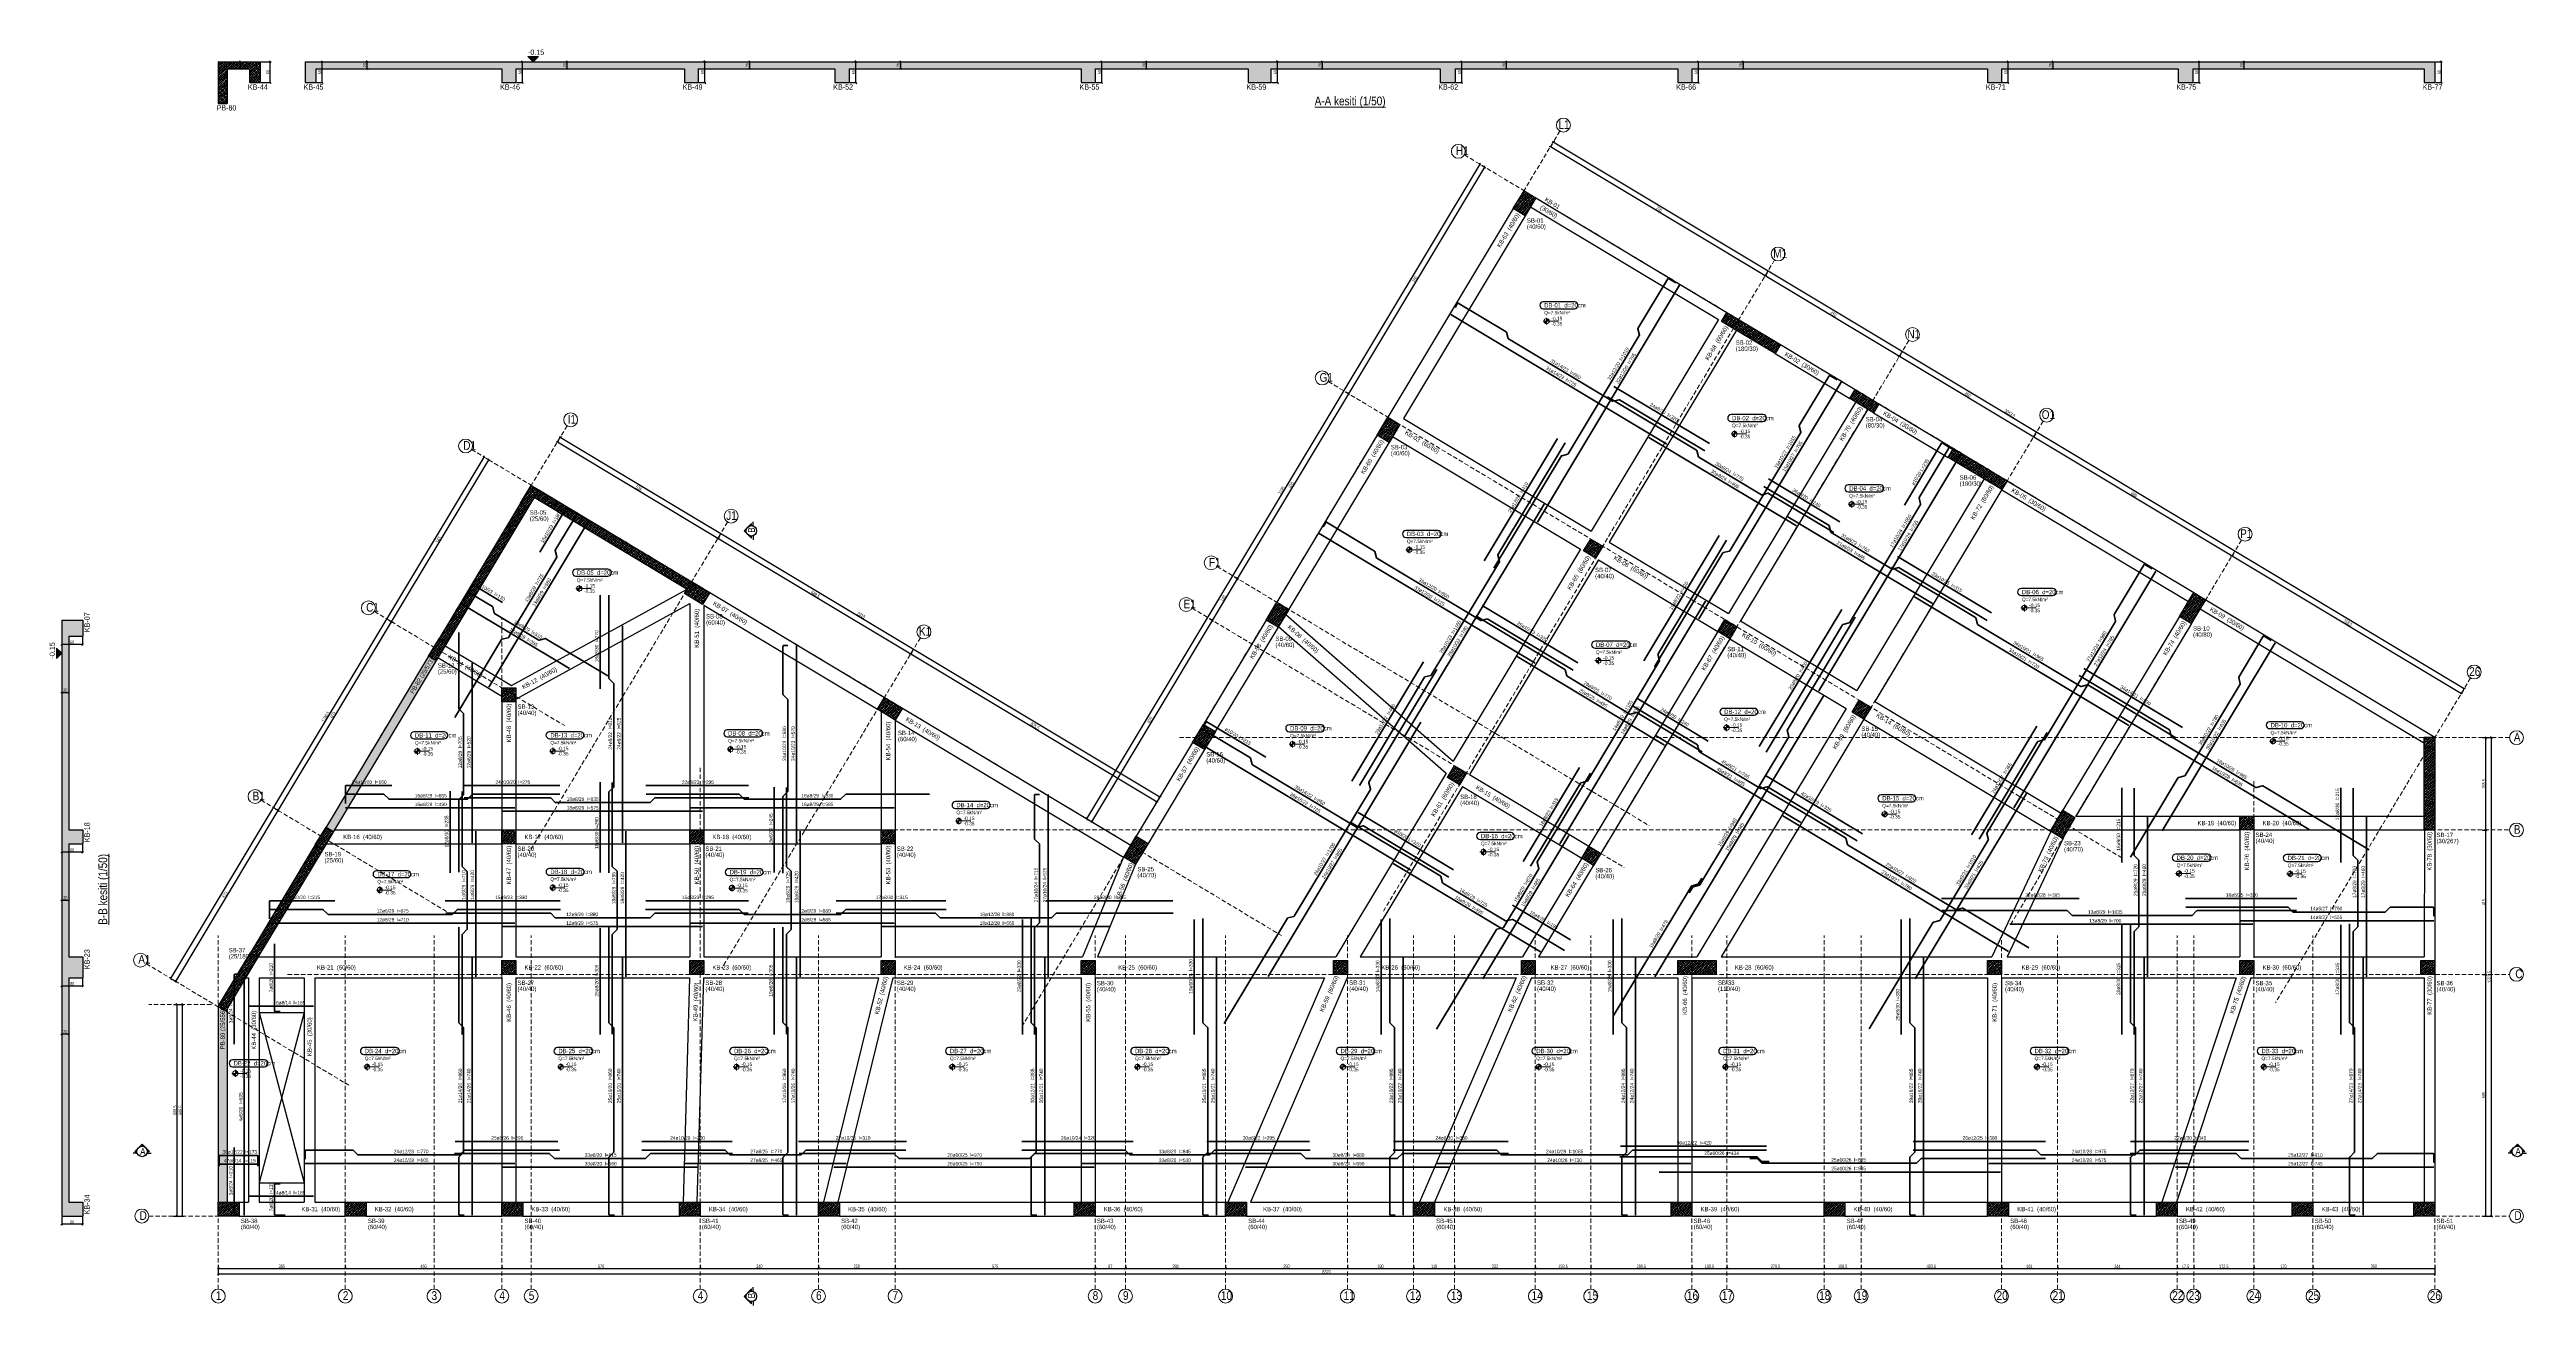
# Model space of a CAD drawing. Header units: millimetres. Extents: x 2068 to 9186, y 624 to 4235.
import ezdxf
from ezdxf.enums import TextEntityAlignment as Align

# ---------------------------------------------------------------- set-up
doc = ezdxf.new("R2010")
doc.units = ezdxf.units.MM
doc.linetypes.add('DASHED', pattern=[19.05, 12.7, -6.35])
for name, color, linetype, lineweight in [('AKS BALONU (BEYKENT)', 7, 'Continuous', 20), ('AKS CIZGISI (BEYKENT)', 252, 'DASHED', 20), ('AKS NO (BEYKENT)', 3, 'Continuous', 20), ('AKS OLCU (BEYKENT)', 200, 'Continuous', 20), ('CIZGI (BEYKENT)', 1, 'Continuous', 20), ('DONATI (BEYKENT)', 4, 'Continuous', 35), ('DONATI YAZISI (BEYKENT)', 3, 'Continuous', 20), ('DOSEME ISMI (BEYKENT)', 9, 'Continuous', 20), ('DOSEME PAFTA (BEYKENT)', 3, 'Continuous', 20), ('DOSEME SINIRI (BEYKENT)', 2, 'Continuous', 30), ('KESIT (BEYKENT)', 151, 'Continuous', 25), ('KESIT ISMI (BEYKENT)', 6, 'Continuous', 20), ('KIRIS (BEYKENT)', 2, 'Continuous', 30), ('KIRIS ISMI (BEYKENT)', 40, 'Continuous', 20), ('KOLON (BEYKENT)', 3, 'Continuous', 30), ('KOLON ISMI (BEYKENT)', 91, 'Continuous', 20), ('KOT CIZGI (BEYKENT)', 120, 'Continuous', 20), ('KOT YAZI (BEYKENT)', 7, 'Continuous', 20), ('OLCU (BEYKENT)', 14, 'Continuous', 20), ('PERDE (BEYKENT)', 6, 'Continuous', 30), ('PERDE ISMI (BEYKENT)', 240, 'Continuous', 20), ('TARAMA (BEYKENT)', 252, 'Continuous', 25), ('YAZI (BEYKENT)', 140, 'Continuous', 20)]:
    doc.layers.add(name, color=color, linetype=linetype, lineweight=lineweight)
doc.styles.add('DONATI YAZISI (BEYKENT)', font='')
doc.styles.add('DSMOLC-50', font='bahnschrift light condensed', dxfattribs={"width": 0.75, "height": 10})
doc.styles.add('KLNOLC-25', font='bahnschrift light condensed', dxfattribs={"width": 0.75, "height": 10})
doc.styles.add('KOT (BEYKENT)', font='')
doc.styles.add('YAZI (BEYKENT)', font='')
doc.styles.get('DONATI YAZISI (BEYKENT)').set_extended_font_data('Bahnschrift Light Condensed')
doc.styles.get('KOT (BEYKENT)').set_extended_font_data('Bahnschrift Light Condensed')
doc.styles.get('YAZI (BEYKENT)').set_extended_font_data('Bahnschrift Light Condensed')
doc.dimstyles.new('DSMOLC-50', dxfattribs={"dimtxt": 10, "dimasz": 5, "dimexe": 2, "dimexo": 2, "dimgap": 1, "dimtad": 1, "dimdec": 1, "dimrnd": 0.5, "dimzin": 12, "dimdsep": 46, "dimtxsty": 'DSMOLC-50', "dimblk": 'OBLIQUE', "dimblk1": 'OBLIQUE', "dimblk2": 'OBLIQUE', "dimcen": 0, "dimclrt": 7, "dimadec": 0, "dimazin": 0, "dimtfac": 1, "dimtdec": 4, "dimtix": 1, "dimtmove": 2, "dimatfit": 3, "dimfxl": 1, "dimtzin": 0, "dimarcsym": 0})
pattern_1 = [(45, (900.76, 27.5714), (-4.490128, 4.490128), []), (45, (905.25, 27.5714), (-4.490128, 4.490128), [3.175, -1.5875])]
pattern_2 = [(45, (900.76, 27.5714), (-4.4194174, 4.4194174), []), (45, (905.1795, 27.5714), (-4.4194174, 4.4194174), [3.125, -1.5625])]
pattern_3 = [(45, (900.76, -61.697), (-4.490128, 4.490128), []), (45, (905.25, -61.697), (-4.490128, 4.490128), [3.175, -1.5875])]

# ---------------------------------------------------------------- blocks, each defined once
blk = doc.blocks.new('_Oblique')
at = {"color": 0, "linetype": 'ByBlock', "lineweight": -2}
blk.add_line((-0.5, -0.5), (0.5, 0.5), dxfattribs=at)
blk = doc.blocks.new('*D83')
at = {"layer": 'AKS OLCU (BEYKENT)', "color": 0, "lineweight": -2, "transparency": 16777216}
for p, q in [((6386.4, 3963.8), (6380.2, 3953.5)), ((6381.2, 3955.3), (6998.5, 3584.6)), ((7003.7, 3593.2), (6997.5, 3582.9))]:
    blk.add_line(p, q, dxfattribs=at)
at = {"layer": 'DEFPOINTS', "color": 0, "transparency": 16777216}
for p in [(6387.4, 3965.5), (6998.5, 3584.6), (7004.7, 3594.9)]:
    blk.add_point(p, dxfattribs=at)
at = {"layer": 'AKS OLCU (BEYKENT)', "color": 0, "lineweight": -2, "transparency": 16777216, "xscale": 5, "yscale": 5, "zscale": 5}
for p, rotation in [((6381.2, 3955.3), 149.0195588067495), ((6998.5, 3584.6), 329.0195588067495)]:
    blk.add_blockref('_Oblique', p, dxfattribs=dict(at, rotation=rotation))
at = {"layer": 'AKS OLCU (BEYKENT)', "color": 7, "transparency": 16777216, "insert": (6693, 3775.2), "char_height": 10, "attachment_point": 5, "rotation": 329.01956, "style": 'DSMOLC-50'}
blk.add_mtext('720', dxfattribs=at)
blk = doc.blocks.new('*D84')
at = {"layer": 'AKS OLCU (BEYKENT)', "color": 0, "lineweight": -2, "transparency": 16777216}
for p, q in [((7003.7, 3593.2), (6997.5, 3582.9)), ((6998.5, 3584.6), (7384.3, 3353)), ((7389.5, 3361.6), (7383.3, 3351.3))]:
    blk.add_line(p, q, dxfattribs=at)
at = {"layer": 'DEFPOINTS', "color": 0, "transparency": 16777216}
for p in [(7004.7, 3594.9), (7384.3, 3353), (7390.5, 3363.3)]:
    blk.add_point(p, dxfattribs=at)
at = {"layer": 'AKS OLCU (BEYKENT)', "color": 0, "lineweight": -2, "transparency": 16777216, "xscale": 5, "yscale": 5, "zscale": 5}
for p, rotation in [((6998.5, 3584.6), 149.0195588067495), ((7384.3, 3353), 329.0195588067495)]:
    blk.add_blockref('_Oblique', p, dxfattribs=dict(at, rotation=rotation))
at = {"layer": 'AKS OLCU (BEYKENT)', "color": 7, "transparency": 16777216, "insert": (7194.6, 3474), "char_height": 10, "attachment_point": 5, "rotation": 329.01956, "style": 'DSMOLC-50'}
blk.add_mtext('450', dxfattribs=at)
blk = doc.blocks.new('*D85')
at = {"layer": 'AKS OLCU (BEYKENT)', "color": 0, "lineweight": -2, "transparency": 16777216}
for p, q in [((7389.5, 3361.6), (7383.3, 3351.3)), ((7384.3, 3353), (7770.1, 3121.4)), ((7775.3, 3129.9), (7769.1, 3119.6))]:
    blk.add_line(p, q, dxfattribs=at)
at = {"layer": 'DEFPOINTS', "color": 0, "transparency": 16777216}
for p in [(7390.5, 3363.3), (7770.1, 3121.4), (7776.3, 3131.7)]:
    blk.add_point(p, dxfattribs=at)
at = {"layer": 'AKS OLCU (BEYKENT)', "color": 0, "lineweight": -2, "transparency": 16777216, "xscale": 5, "yscale": 5, "zscale": 5}
for p, rotation in [((7384.3, 3353), 149.0195588067495), ((7770.1, 3121.4), 329.0195588067495)]:
    blk.add_blockref('_Oblique', p, dxfattribs=dict(at, rotation=rotation))
at = {"layer": 'AKS OLCU (BEYKENT)', "color": 7, "transparency": 16777216, "insert": (7580.4, 3242.4), "char_height": 10, "attachment_point": 5, "rotation": 329.01956, "style": 'DSMOLC-50'}
blk.add_mtext('450', dxfattribs=at)
blk = doc.blocks.new('*D86')
at = {"layer": 'AKS OLCU (BEYKENT)', "color": 0, "lineweight": -2, "transparency": 16777216}
for p, q in [((7775.3, 3129.9), (7769.1, 3119.6)), ((7770.1, 3121.4), (8340.3, 2779.1)), ((8345.4, 2787.6), (8339.2, 2777.3))]:
    blk.add_line(p, q, dxfattribs=at)
at = {"layer": 'DEFPOINTS', "color": 0, "transparency": 16777216}
for p in [(7776.3, 3131.7), (8340.3, 2779.1), (8346.4, 2789.3)]:
    blk.add_point(p, dxfattribs=at)
at = {"layer": 'AKS OLCU (BEYKENT)', "color": 0, "lineweight": -2, "transparency": 16777216, "xscale": 5, "yscale": 5, "zscale": 5}
for p, rotation in [((7770.1, 3121.4), 149.0195588067495), ((8340.3, 2779.1), 329.0195588067495)]:
    blk.add_blockref('_Oblique', p, dxfattribs=dict(at, rotation=rotation))
at = {"layer": 'AKS OLCU (BEYKENT)', "color": 7, "transparency": 16777216, "insert": (8058.3, 2955.4), "char_height": 10, "attachment_point": 5, "rotation": 329.01956, "style": 'DSMOLC-50'}
blk.add_mtext('665', dxfattribs=at)
blk = doc.blocks.new('*D87')
at = {"layer": 'AKS OLCU (BEYKENT)', "color": 0, "lineweight": -2, "transparency": 16777216}
for p, q in [((8345.4, 2787.6), (8339.2, 2777.3)), ((8340.3, 2779.1), (8999.2, 2383.5)), ((9004.3, 2392), (8998.1, 2381.7))]:
    blk.add_line(p, q, dxfattribs=at)
at = {"layer": 'DEFPOINTS', "color": 0, "transparency": 16777216}
for p in [(8346.4, 2789.3), (8999.2, 2383.5), (9005.3, 2393.7)]:
    blk.add_point(p, dxfattribs=at)
at = {"layer": 'AKS OLCU (BEYKENT)', "color": 0, "lineweight": -2, "transparency": 16777216, "xscale": 5, "yscale": 5, "zscale": 5}
for p, rotation in [((8340.3, 2779.1), 149.0195588067495), ((8999.2, 2383.5), 329.0195588067495)]:
    blk.add_blockref('_Oblique', p, dxfattribs=dict(at, rotation=rotation))
at = {"layer": 'AKS OLCU (BEYKENT)', "color": 7, "transparency": 16777216, "insert": (8672.8, 2586.5), "char_height": 10, "attachment_point": 5, "rotation": 329.01956, "style": 'DSMOLC-50'}
blk.add_mtext('768.5', dxfattribs=at)
blk = doc.blocks.new('*D88')
at = {"layer": 'AKS OLCU (BEYKENT)', "color": 0, "lineweight": -2, "transparency": 16777216}
for p, q in [((6388.4, 3967.3), (6390.5, 3970.7)), ((6389.5, 3969), (9007.4, 2397.2)), ((9006.4, 2395.5), (9008.4, 2398.9))]:
    blk.add_line(p, q, dxfattribs=at)
at = {"layer": 'DEFPOINTS', "color": 0, "transparency": 16777216}
for p in [(6387.4, 3965.5), (9005.3, 2393.7), (9007.4, 2397.2)]:
    blk.add_point(p, dxfattribs=at)
at = {"layer": 'AKS OLCU (BEYKENT)', "color": 0, "lineweight": -2, "transparency": 16777216, "xscale": 5, "yscale": 5, "zscale": 5}
for p, rotation in [((6389.5, 3969), 149.0195588067495), ((9007.4, 2397.2), 329.0195588067495)]:
    blk.add_blockref('_Oblique', p, dxfattribs=dict(at, rotation=rotation))
at = {"layer": 'AKS OLCU (BEYKENT)', "color": 7, "transparency": 16777216, "insert": (7701.6, 3188.3), "char_height": 10, "attachment_point": 5, "rotation": 329.01956, "style": 'DSMOLC-50'}
blk.add_mtext('3053.5', dxfattribs=at)
blk = doc.blocks.new('*D89')
at = {"layer": 'AKS OLCU (BEYKENT)', "color": 0, "lineweight": -2, "transparency": 16777216}
for p, q in [((9059.7, 1575.6), (9071.7, 1575.6)), ((9069.7, 880.6), (9069.7, 1575.6)), ((9059.7, 880.6), (9071.7, 880.6))]:
    blk.add_line(p, q, dxfattribs=at)
at = {"layer": 'DEFPOINTS', "color": 0, "transparency": 16777216}
for p in [(9057.7, 1575.6), (9069.7, 1575.6), (9057.7, 880.6)]:
    blk.add_point(p, dxfattribs=at)
at = {"layer": 'AKS OLCU (BEYKENT)', "color": 0, "lineweight": -2, "transparency": 16777216, "xscale": 5, "yscale": 5, "zscale": 5}
for p, rotation in [((9069.7, 1575.6), 90), ((9069.7, 880.6), 270)]:
    blk.add_blockref('_Oblique', p, dxfattribs=dict(at, rotation=rotation))
at = {"layer": 'AKS OLCU (BEYKENT)', "color": 7, "transparency": 16777216, "insert": (9063.6, 1228.1), "char_height": 10, "attachment_point": 5, "rotation": 90, "style": 'DSMOLC-50'}
blk.add_mtext('695', dxfattribs=at)
blk = doc.blocks.new('*D90')
at = {"layer": 'AKS OLCU (BEYKENT)', "color": 0, "lineweight": -2, "transparency": 16777216}
for p, q in [((9059.7, 1990.6), (9071.7, 1990.6)), ((9069.7, 1575.6), (9069.7, 1990.6)), ((9059.7, 1575.6), (9071.7, 1575.6))]:
    blk.add_line(p, q, dxfattribs=at)
at = {"layer": 'DEFPOINTS', "color": 0, "transparency": 16777216}
for p in [(9057.7, 1990.6), (9069.7, 1990.6), (9057.7, 1575.6)]:
    blk.add_point(p, dxfattribs=at)
at = {"layer": 'AKS OLCU (BEYKENT)', "color": 0, "lineweight": -2, "transparency": 16777216, "xscale": 5, "yscale": 5, "zscale": 5}
for p, rotation in [((9069.7, 1990.6), 90), ((9069.7, 1575.6), 270)]:
    blk.add_blockref('_Oblique', p, dxfattribs=dict(at, rotation=rotation))
at = {"layer": 'AKS OLCU (BEYKENT)', "color": 7, "transparency": 16777216, "insert": (9063.6, 1783.1), "char_height": 10, "attachment_point": 5, "rotation": 90, "style": 'DSMOLC-50'}
blk.add_mtext('415', dxfattribs=at)
blk = doc.blocks.new('*D91')
at = {"layer": 'AKS OLCU (BEYKENT)', "color": 0, "lineweight": -2, "transparency": 16777216}
for p, q in [((9059.7, 2256.1), (9071.7, 2256.1)), ((9069.7, 1990.6), (9069.7, 2256.1)), ((9059.7, 1990.6), (9071.7, 1990.6))]:
    blk.add_line(p, q, dxfattribs=at)
at = {"layer": 'DEFPOINTS', "color": 0, "transparency": 16777216}
for p in [(9057.7, 2256.1), (9069.7, 2256.1), (9057.7, 1990.6)]:
    blk.add_point(p, dxfattribs=at)
at = {"layer": 'AKS OLCU (BEYKENT)', "color": 0, "lineweight": -2, "transparency": 16777216, "xscale": 5, "yscale": 5, "zscale": 5}
for p, rotation in [((9069.7, 2256.1), 90), ((9069.7, 1990.6), 270)]:
    blk.add_blockref('_Oblique', p, dxfattribs=dict(at, rotation=rotation))
at = {"layer": 'AKS OLCU (BEYKENT)', "color": 7, "transparency": 16777216, "insert": (9063.6, 2123.4), "char_height": 10, "attachment_point": 5, "rotation": 90, "style": 'DSMOLC-50'}
blk.add_mtext('265.5', dxfattribs=at)
blk = doc.blocks.new('*D92')
at = {"layer": 'AKS OLCU (BEYKENT)', "color": 0, "lineweight": -2, "transparency": 16777216}
for p, q in [((9059.7, 2256.1), (9087.7, 2256.1)), ((9085.7, 880.6), (9085.7, 2256.1)), ((9059.7, 880.6), (9087.7, 880.6))]:
    blk.add_line(p, q, dxfattribs=at)
at = {"layer": 'DEFPOINTS', "color": 0, "transparency": 16777216}
for p in [(9057.7, 2256.1), (9085.7, 2256.1), (9057.7, 880.6)]:
    blk.add_point(p, dxfattribs=at)
at = {"layer": 'AKS OLCU (BEYKENT)', "color": 0, "lineweight": -2, "transparency": 16777216, "xscale": 5, "yscale": 5, "zscale": 5}
for p, rotation in [((9085.7, 2256.1), 90), ((9085.7, 880.6), 270)]:
    blk.add_blockref('_Oblique', p, dxfattribs=dict(at, rotation=rotation))
at = {"layer": 'AKS OLCU (BEYKENT)', "color": 7, "transparency": 16777216, "insert": (9079.6, 1568.4), "char_height": 10, "attachment_point": 5, "rotation": 90, "style": 'DSMOLC-50'}
blk.add_mtext('1375.5', dxfattribs=at)
blk = doc.blocks.new('*D93')
at = {"layer": 'AKS OLCU (BEYKENT)', "color": 0, "lineweight": -2, "transparency": 16777216}
for p, q in [((2552.7, 740.1), (2552.7, 728.1)), ((2552.7, 730.1), (2917.7, 730.1)), ((2917.7, 740.1), (2917.7, 728.1))]:
    blk.add_line(p, q, dxfattribs=at)
at = {"layer": 'DEFPOINTS', "color": 0, "transparency": 16777216}
for p in [(2552.7, 742.1), (2917.7, 742.1), (2917.7, 730.1)]:
    blk.add_point(p, dxfattribs=at)
at = {"layer": 'AKS OLCU (BEYKENT)', "color": 0, "lineweight": -2, "transparency": 16777216, "xscale": 5, "yscale": 5, "zscale": 5, "rotation": 180}
blk.add_blockref('_Oblique', (2552.7, 730.1), dxfattribs=at)
at = {"layer": 'AKS OLCU (BEYKENT)', "color": 0, "lineweight": -2, "transparency": 16777216, "xscale": 5, "yscale": 5, "zscale": 5}
blk.add_blockref('_Oblique', (2917.7, 730.1), dxfattribs=at)
at = {"layer": 'AKS OLCU (BEYKENT)', "color": 7, "transparency": 16777216, "insert": (2735.2, 736.2), "char_height": 10, "attachment_point": 5, "style": 'DSMOLC-50'}
blk.add_mtext('365', dxfattribs=at)
blk = doc.blocks.new('*D94')
at = {"layer": 'AKS OLCU (BEYKENT)', "color": 0, "lineweight": -2, "transparency": 16777216}
for p, q in [((2917.7, 740.1), (2917.7, 728.1)), ((2917.7, 730.1), (3367.7, 730.1)), ((3367.7, 740.1), (3367.7, 728.1))]:
    blk.add_line(p, q, dxfattribs=at)
at = {"layer": 'DEFPOINTS', "color": 0, "transparency": 16777216}
for p in [(2917.7, 742.1), (3367.7, 742.1), (3367.7, 730.1)]:
    blk.add_point(p, dxfattribs=at)
at = {"layer": 'AKS OLCU (BEYKENT)', "color": 0, "lineweight": -2, "transparency": 16777216, "xscale": 5, "yscale": 5, "zscale": 5, "rotation": 180}
blk.add_blockref('_Oblique', (2917.7, 730.1), dxfattribs=at)
at = {"layer": 'AKS OLCU (BEYKENT)', "color": 0, "lineweight": -2, "transparency": 16777216, "xscale": 5, "yscale": 5, "zscale": 5}
blk.add_blockref('_Oblique', (3367.7, 730.1), dxfattribs=at)
at = {"layer": 'AKS OLCU (BEYKENT)', "color": 7, "transparency": 16777216, "insert": (3142.7, 736.2), "char_height": 10, "attachment_point": 5, "style": 'DSMOLC-50'}
blk.add_mtext('450', dxfattribs=at)
blk = doc.blocks.new('*D95')
at = {"layer": 'AKS OLCU (BEYKENT)', "color": 0, "lineweight": -2, "transparency": 16777216}
for p, q in [((3367.7, 740.1), (3367.7, 728.1)), ((3367.7, 730.1), (3937.7, 730.1)), ((3937.7, 740.1), (3937.7, 728.1))]:
    blk.add_line(p, q, dxfattribs=at)
at = {"layer": 'DEFPOINTS', "color": 0, "transparency": 16777216}
for p in [(3367.7, 742.1), (3937.7, 742.1), (3937.7, 730.1)]:
    blk.add_point(p, dxfattribs=at)
at = {"layer": 'AKS OLCU (BEYKENT)', "color": 0, "lineweight": -2, "transparency": 16777216, "xscale": 5, "yscale": 5, "zscale": 5, "rotation": 180}
blk.add_blockref('_Oblique', (3367.7, 730.1), dxfattribs=at)
at = {"layer": 'AKS OLCU (BEYKENT)', "color": 0, "lineweight": -2, "transparency": 16777216, "xscale": 5, "yscale": 5, "zscale": 5}
blk.add_blockref('_Oblique', (3937.7, 730.1), dxfattribs=at)
at = {"layer": 'AKS OLCU (BEYKENT)', "color": 7, "transparency": 16777216, "insert": (3652.7, 736.2), "char_height": 10, "attachment_point": 5, "style": 'DSMOLC-50'}
blk.add_mtext('570', dxfattribs=at)
blk = doc.blocks.new('*D96')
at = {"layer": 'AKS OLCU (BEYKENT)', "color": 0, "lineweight": -2, "transparency": 16777216}
for p, q in [((3937.7, 740.1), (3937.7, 728.1)), ((3937.7, 730.1), (4277.7, 730.1)), ((4277.7, 740.1), (4277.7, 728.1))]:
    blk.add_line(p, q, dxfattribs=at)
at = {"layer": 'DEFPOINTS', "color": 0, "transparency": 16777216}
for p in [(3937.7, 742.1), (4277.7, 742.1), (4277.7, 730.1)]:
    blk.add_point(p, dxfattribs=at)
at = {"layer": 'AKS OLCU (BEYKENT)', "color": 0, "lineweight": -2, "transparency": 16777216, "xscale": 5, "yscale": 5, "zscale": 5, "rotation": 180}
blk.add_blockref('_Oblique', (3937.7, 730.1), dxfattribs=at)
at = {"layer": 'AKS OLCU (BEYKENT)', "color": 0, "lineweight": -2, "transparency": 16777216, "xscale": 5, "yscale": 5, "zscale": 5}
blk.add_blockref('_Oblique', (4277.7, 730.1), dxfattribs=at)
at = {"layer": 'AKS OLCU (BEYKENT)', "color": 7, "transparency": 16777216, "insert": (4107.7, 736.2), "char_height": 10, "attachment_point": 5, "style": 'DSMOLC-50'}
blk.add_mtext('340', dxfattribs=at)
blk = doc.blocks.new('*D97')
at = {"layer": 'AKS OLCU (BEYKENT)', "color": 0, "lineweight": -2, "transparency": 16777216}
for p, q in [((4277.7, 740.1), (4277.7, 728.1)), ((4277.7, 730.1), (4497.7, 730.1)), ((4497.7, 740.1), (4497.7, 728.1))]:
    blk.add_line(p, q, dxfattribs=at)
at = {"layer": 'DEFPOINTS', "color": 0, "transparency": 16777216}
for p in [(4277.7, 742.1), (4497.7, 742.1), (4497.7, 730.1)]:
    blk.add_point(p, dxfattribs=at)
at = {"layer": 'AKS OLCU (BEYKENT)', "color": 0, "lineweight": -2, "transparency": 16777216, "xscale": 5, "yscale": 5, "zscale": 5, "rotation": 180}
blk.add_blockref('_Oblique', (4277.7, 730.1), dxfattribs=at)
at = {"layer": 'AKS OLCU (BEYKENT)', "color": 0, "lineweight": -2, "transparency": 16777216, "xscale": 5, "yscale": 5, "zscale": 5}
blk.add_blockref('_Oblique', (4497.7, 730.1), dxfattribs=at)
at = {"layer": 'AKS OLCU (BEYKENT)', "color": 7, "transparency": 16777216, "insert": (4387.7, 736.2), "char_height": 10, "attachment_point": 5, "style": 'DSMOLC-50'}
blk.add_mtext('220', dxfattribs=at)
blk = doc.blocks.new('*D98')
at = {"layer": 'AKS OLCU (BEYKENT)', "color": 0, "lineweight": -2, "transparency": 16777216}
for p, q in [((4497.7, 740.1), (4497.7, 728.1)), ((4497.7, 730.1), (5072.7, 730.1)), ((5072.7, 740.1), (5072.7, 728.1))]:
    blk.add_line(p, q, dxfattribs=at)
at = {"layer": 'DEFPOINTS', "color": 0, "transparency": 16777216}
for p in [(4497.7, 742.1), (5072.7, 742.1), (5072.7, 730.1)]:
    blk.add_point(p, dxfattribs=at)
at = {"layer": 'AKS OLCU (BEYKENT)', "color": 0, "lineweight": -2, "transparency": 16777216, "xscale": 5, "yscale": 5, "zscale": 5, "rotation": 180}
blk.add_blockref('_Oblique', (4497.7, 730.1), dxfattribs=at)
at = {"layer": 'AKS OLCU (BEYKENT)', "color": 0, "lineweight": -2, "transparency": 16777216, "xscale": 5, "yscale": 5, "zscale": 5}
blk.add_blockref('_Oblique', (5072.7, 730.1), dxfattribs=at)
at = {"layer": 'AKS OLCU (BEYKENT)', "color": 7, "transparency": 16777216, "insert": (4785.2, 736.2), "char_height": 10, "attachment_point": 5, "style": 'DSMOLC-50'}
blk.add_mtext('575', dxfattribs=at)
blk = doc.blocks.new('*D99')
at = {"layer": 'AKS OLCU (BEYKENT)', "color": 0, "lineweight": -2, "transparency": 16777216}
for p, q in [((5072.7, 740.1), (5072.7, 728.1)), ((5072.7, 730.1), (5159.9, 730.1)), ((5159.9, 740.1), (5159.9, 728.1))]:
    blk.add_line(p, q, dxfattribs=at)
at = {"layer": 'DEFPOINTS', "color": 0, "transparency": 16777216}
for p in [(5072.7, 742.1), (5159.9, 742.1), (5159.9, 730.1)]:
    blk.add_point(p, dxfattribs=at)
at = {"layer": 'AKS OLCU (BEYKENT)', "color": 0, "lineweight": -2, "transparency": 16777216, "xscale": 5, "yscale": 5, "zscale": 5, "rotation": 180}
blk.add_blockref('_Oblique', (5072.7, 730.1), dxfattribs=at)
at = {"layer": 'AKS OLCU (BEYKENT)', "color": 0, "lineweight": -2, "transparency": 16777216, "xscale": 5, "yscale": 5, "zscale": 5}
blk.add_blockref('_Oblique', (5159.9, 730.1), dxfattribs=at)
at = {"layer": 'AKS OLCU (BEYKENT)', "color": 7, "transparency": 16777216, "insert": (5116.3, 736.2), "char_height": 10, "attachment_point": 5, "style": 'DSMOLC-50'}
blk.add_mtext('87', dxfattribs=at)
blk = doc.blocks.new('*D100')
at = {"layer": 'AKS OLCU (BEYKENT)', "color": 0, "lineweight": -2, "transparency": 16777216}
for p, q in [((5159.9, 740.1), (5159.9, 728.1)), ((5159.9, 730.1), (5447.7, 730.1)), ((5447.7, 740.1), (5447.7, 728.1))]:
    blk.add_line(p, q, dxfattribs=at)
at = {"layer": 'DEFPOINTS', "color": 0, "transparency": 16777216}
for p in [(5159.9, 742.1), (5447.7, 742.1), (5447.7, 730.1)]:
    blk.add_point(p, dxfattribs=at)
at = {"layer": 'AKS OLCU (BEYKENT)', "color": 0, "lineweight": -2, "transparency": 16777216, "xscale": 5, "yscale": 5, "zscale": 5, "rotation": 180}
blk.add_blockref('_Oblique', (5159.9, 730.1), dxfattribs=at)
at = {"layer": 'AKS OLCU (BEYKENT)', "color": 0, "lineweight": -2, "transparency": 16777216, "xscale": 5, "yscale": 5, "zscale": 5}
blk.add_blockref('_Oblique', (5447.7, 730.1), dxfattribs=at)
at = {"layer": 'AKS OLCU (BEYKENT)', "color": 7, "transparency": 16777216, "insert": (5303.8, 736.2), "char_height": 10, "attachment_point": 5, "style": 'DSMOLC-50'}
blk.add_mtext('288', dxfattribs=at)
blk = doc.blocks.new('*D101')
at = {"layer": 'AKS OLCU (BEYKENT)', "color": 0, "lineweight": -2, "transparency": 16777216}
for p, q in [((5447.7, 740.1), (5447.7, 728.1)), ((5447.7, 730.1), (5797.7, 730.1)), ((5797.7, 740.1), (5797.7, 728.1))]:
    blk.add_line(p, q, dxfattribs=at)
at = {"layer": 'DEFPOINTS', "color": 0, "transparency": 16777216}
for p in [(5447.7, 742.1), (5797.7, 742.1), (5797.7, 730.1)]:
    blk.add_point(p, dxfattribs=at)
at = {"layer": 'AKS OLCU (BEYKENT)', "color": 0, "lineweight": -2, "transparency": 16777216, "xscale": 5, "yscale": 5, "zscale": 5, "rotation": 180}
blk.add_blockref('_Oblique', (5447.7, 730.1), dxfattribs=at)
at = {"layer": 'AKS OLCU (BEYKENT)', "color": 0, "lineweight": -2, "transparency": 16777216, "xscale": 5, "yscale": 5, "zscale": 5}
blk.add_blockref('_Oblique', (5797.7, 730.1), dxfattribs=at)
at = {"layer": 'AKS OLCU (BEYKENT)', "color": 7, "transparency": 16777216, "insert": (5622.7, 736.2), "char_height": 10, "attachment_point": 5, "style": 'DSMOLC-50'}
blk.add_mtext('350', dxfattribs=at)
blk = doc.blocks.new('*D102')
at = {"layer": 'AKS OLCU (BEYKENT)', "color": 0, "lineweight": -2, "transparency": 16777216}
for p, q in [((5797.7, 740.1), (5797.7, 728.1)), ((5797.7, 730.1), (5987.7, 730.1)), ((5987.7, 740.1), (5987.7, 728.1))]:
    blk.add_line(p, q, dxfattribs=at)
at = {"layer": 'DEFPOINTS', "color": 0, "transparency": 16777216}
for p in [(5797.7, 742.1), (5987.7, 742.1), (5987.7, 730.1)]:
    blk.add_point(p, dxfattribs=at)
at = {"layer": 'AKS OLCU (BEYKENT)', "color": 0, "lineweight": -2, "transparency": 16777216, "xscale": 5, "yscale": 5, "zscale": 5, "rotation": 180}
blk.add_blockref('_Oblique', (5797.7, 730.1), dxfattribs=at)
at = {"layer": 'AKS OLCU (BEYKENT)', "color": 0, "lineweight": -2, "transparency": 16777216, "xscale": 5, "yscale": 5, "zscale": 5}
blk.add_blockref('_Oblique', (5987.7, 730.1), dxfattribs=at)
at = {"layer": 'AKS OLCU (BEYKENT)', "color": 7, "transparency": 16777216, "insert": (5892.7, 736.2), "char_height": 10, "attachment_point": 5, "style": 'DSMOLC-50'}
blk.add_mtext('190', dxfattribs=at)
blk = doc.blocks.new('*D103')
at = {"layer": 'AKS OLCU (BEYKENT)', "color": 0, "lineweight": -2, "transparency": 16777216}
for p, q in [((5987.7, 740.1), (5987.7, 728.1)), ((5987.7, 730.1), (6105.8, 730.1)), ((6105.8, 740.1), (6105.8, 728.1))]:
    blk.add_line(p, q, dxfattribs=at)
at = {"layer": 'DEFPOINTS', "color": 0, "transparency": 16777216}
for p in [(5987.7, 742.1), (6105.8, 742.1), (6105.8, 730.1)]:
    blk.add_point(p, dxfattribs=at)
at = {"layer": 'AKS OLCU (BEYKENT)', "color": 0, "lineweight": -2, "transparency": 16777216, "xscale": 5, "yscale": 5, "zscale": 5, "rotation": 180}
blk.add_blockref('_Oblique', (5987.7, 730.1), dxfattribs=at)
at = {"layer": 'AKS OLCU (BEYKENT)', "color": 0, "lineweight": -2, "transparency": 16777216, "xscale": 5, "yscale": 5, "zscale": 5}
blk.add_blockref('_Oblique', (6105.8, 730.1), dxfattribs=at)
at = {"layer": 'AKS OLCU (BEYKENT)', "color": 7, "transparency": 16777216, "insert": (6046.8, 736.2), "char_height": 10, "attachment_point": 5, "style": 'DSMOLC-50'}
blk.add_mtext('118', dxfattribs=at)
blk = doc.blocks.new('*D104')
at = {"layer": 'AKS OLCU (BEYKENT)', "color": 0, "lineweight": -2, "transparency": 16777216}
for p, q in [((6105.8, 740.1), (6105.8, 728.1)), ((6105.8, 730.1), (6337.7, 730.1)), ((6337.7, 740.1), (6337.7, 728.1))]:
    blk.add_line(p, q, dxfattribs=at)
at = {"layer": 'DEFPOINTS', "color": 0, "transparency": 16777216}
for p in [(6105.8, 742.1), (6337.7, 742.1), (6337.7, 730.1)]:
    blk.add_point(p, dxfattribs=at)
at = {"layer": 'AKS OLCU (BEYKENT)', "color": 0, "lineweight": -2, "transparency": 16777216, "xscale": 5, "yscale": 5, "zscale": 5, "rotation": 180}
blk.add_blockref('_Oblique', (6105.8, 730.1), dxfattribs=at)
at = {"layer": 'AKS OLCU (BEYKENT)', "color": 0, "lineweight": -2, "transparency": 16777216, "xscale": 5, "yscale": 5, "zscale": 5}
blk.add_blockref('_Oblique', (6337.7, 730.1), dxfattribs=at)
at = {"layer": 'AKS OLCU (BEYKENT)', "color": 7, "transparency": 16777216, "insert": (6221.8, 736.2), "char_height": 10, "attachment_point": 5, "style": 'DSMOLC-50'}
blk.add_mtext('232', dxfattribs=at)
blk = doc.blocks.new('*D105')
at = {"layer": 'AKS OLCU (BEYKENT)', "color": 0, "lineweight": -2, "transparency": 16777216}
for p, q in [((6337.7, 740.1), (6337.7, 728.1)), ((6337.7, 730.1), (6497, 730.1)), ((6497, 740.1), (6497, 728.1))]:
    blk.add_line(p, q, dxfattribs=at)
at = {"layer": 'DEFPOINTS', "color": 0, "transparency": 16777216}
for p in [(6337.7, 742.1), (6497, 742.1), (6497, 730.1)]:
    blk.add_point(p, dxfattribs=at)
at = {"layer": 'AKS OLCU (BEYKENT)', "color": 0, "lineweight": -2, "transparency": 16777216, "xscale": 5, "yscale": 5, "zscale": 5, "rotation": 180}
blk.add_blockref('_Oblique', (6337.7, 730.1), dxfattribs=at)
at = {"layer": 'AKS OLCU (BEYKENT)', "color": 0, "lineweight": -2, "transparency": 16777216, "xscale": 5, "yscale": 5, "zscale": 5}
blk.add_blockref('_Oblique', (6497, 730.1), dxfattribs=at)
at = {"layer": 'AKS OLCU (BEYKENT)', "color": 7, "transparency": 16777216, "insert": (6417.4, 736.2), "char_height": 10, "attachment_point": 5, "style": 'DSMOLC-50'}
blk.add_mtext('159.5', dxfattribs=at)
blk = doc.blocks.new('*D106')
at = {"layer": 'AKS OLCU (BEYKENT)', "color": 0, "lineweight": -2, "transparency": 16777216}
for p, q in [((6497, 740.1), (6497, 728.1)), ((6497, 730.1), (6787.7, 730.1)), ((6787.7, 740.1), (6787.7, 728.1))]:
    blk.add_line(p, q, dxfattribs=at)
at = {"layer": 'DEFPOINTS', "color": 0, "transparency": 16777216}
for p in [(6497, 742.1), (6787.7, 742.1), (6787.7, 730.1)]:
    blk.add_point(p, dxfattribs=at)
at = {"layer": 'AKS OLCU (BEYKENT)', "color": 0, "lineweight": -2, "transparency": 16777216, "xscale": 5, "yscale": 5, "zscale": 5, "rotation": 180}
blk.add_blockref('_Oblique', (6497, 730.1), dxfattribs=at)
at = {"layer": 'AKS OLCU (BEYKENT)', "color": 0, "lineweight": -2, "transparency": 16777216, "xscale": 5, "yscale": 5, "zscale": 5}
blk.add_blockref('_Oblique', (6787.7, 730.1), dxfattribs=at)
at = {"layer": 'AKS OLCU (BEYKENT)', "color": 7, "transparency": 16777216, "insert": (6642.4, 736.2), "char_height": 10, "attachment_point": 5, "style": 'DSMOLC-50'}
blk.add_mtext('290.5', dxfattribs=at)
blk = doc.blocks.new('*D107')
at = {"layer": 'AKS OLCU (BEYKENT)', "color": 0, "lineweight": -2, "transparency": 16777216}
for p, q in [((6787.7, 740.1), (6787.7, 728.1)), ((6787.7, 730.1), (6888.2, 730.1)), ((6888.2, 740.1), (6888.2, 728.1))]:
    blk.add_line(p, q, dxfattribs=at)
at = {"layer": 'DEFPOINTS', "color": 0, "transparency": 16777216}
for p in [(6787.7, 742.1), (6888.2, 742.1), (6888.2, 730.1)]:
    blk.add_point(p, dxfattribs=at)
at = {"layer": 'AKS OLCU (BEYKENT)', "color": 0, "lineweight": -2, "transparency": 16777216, "xscale": 5, "yscale": 5, "zscale": 5, "rotation": 180}
blk.add_blockref('_Oblique', (6787.7, 730.1), dxfattribs=at)
at = {"layer": 'AKS OLCU (BEYKENT)', "color": 0, "lineweight": -2, "transparency": 16777216, "xscale": 5, "yscale": 5, "zscale": 5}
blk.add_blockref('_Oblique', (6888.2, 730.1), dxfattribs=at)
at = {"layer": 'AKS OLCU (BEYKENT)', "color": 7, "transparency": 16777216, "insert": (6838, 736.2), "char_height": 10, "attachment_point": 5, "style": 'DSMOLC-50'}
blk.add_mtext('100.5', dxfattribs=at)
blk = doc.blocks.new('*D108')
at = {"layer": 'AKS OLCU (BEYKENT)', "color": 0, "lineweight": -2, "transparency": 16777216}
for p, q in [((6888.2, 740.1), (6888.2, 728.1)), ((6888.2, 730.1), (7167.7, 730.1)), ((7167.7, 740.1), (7167.7, 728.1))]:
    blk.add_line(p, q, dxfattribs=at)
at = {"layer": 'DEFPOINTS', "color": 0, "transparency": 16777216}
for p in [(6888.2, 742.1), (7167.7, 742.1), (7167.7, 730.1)]:
    blk.add_point(p, dxfattribs=at)
at = {"layer": 'AKS OLCU (BEYKENT)', "color": 0, "lineweight": -2, "transparency": 16777216, "xscale": 5, "yscale": 5, "zscale": 5, "rotation": 180}
blk.add_blockref('_Oblique', (6888.2, 730.1), dxfattribs=at)
at = {"layer": 'AKS OLCU (BEYKENT)', "color": 0, "lineweight": -2, "transparency": 16777216, "xscale": 5, "yscale": 5, "zscale": 5}
blk.add_blockref('_Oblique', (7167.7, 730.1), dxfattribs=at)
at = {"layer": 'AKS OLCU (BEYKENT)', "color": 7, "transparency": 16777216, "insert": (7028, 736.2), "char_height": 10, "attachment_point": 5, "style": 'DSMOLC-50'}
blk.add_mtext('279.5', dxfattribs=at)
blk = doc.blocks.new('*D109')
at = {"layer": 'AKS OLCU (BEYKENT)', "color": 0, "lineweight": -2, "transparency": 16777216}
for p, q in [((7167.7, 740.1), (7167.7, 728.1)), ((7167.7, 730.1), (7274, 730.1)), ((7274, 740.1), (7274, 728.1))]:
    blk.add_line(p, q, dxfattribs=at)
at = {"layer": 'DEFPOINTS', "color": 0, "transparency": 16777216}
for p in [(7167.7, 742.1), (7274, 742.1), (7274, 730.1)]:
    blk.add_point(p, dxfattribs=at)
at = {"layer": 'AKS OLCU (BEYKENT)', "color": 0, "lineweight": -2, "transparency": 16777216, "xscale": 5, "yscale": 5, "zscale": 5, "rotation": 180}
blk.add_blockref('_Oblique', (7167.7, 730.1), dxfattribs=at)
at = {"layer": 'AKS OLCU (BEYKENT)', "color": 0, "lineweight": -2, "transparency": 16777216, "xscale": 5, "yscale": 5, "zscale": 5}
blk.add_blockref('_Oblique', (7274, 730.1), dxfattribs=at)
at = {"layer": 'AKS OLCU (BEYKENT)', "color": 7, "transparency": 16777216, "insert": (7220.9, 736.2), "char_height": 10, "attachment_point": 5, "style": 'DSMOLC-50'}
blk.add_mtext('106.5', dxfattribs=at)
blk = doc.blocks.new('*D110')
at = {"layer": 'AKS OLCU (BEYKENT)', "color": 0, "lineweight": -2, "transparency": 16777216}
for p, q in [((7274, 740.1), (7274, 728.1)), ((7274, 730.1), (7677.7, 730.1)), ((7677.7, 740.1), (7677.7, 728.1))]:
    blk.add_line(p, q, dxfattribs=at)
at = {"layer": 'DEFPOINTS', "color": 0, "transparency": 16777216}
for p in [(7274, 742.1), (7677.7, 742.1), (7677.7, 730.1)]:
    blk.add_point(p, dxfattribs=at)
at = {"layer": 'AKS OLCU (BEYKENT)', "color": 0, "lineweight": -2, "transparency": 16777216, "xscale": 5, "yscale": 5, "zscale": 5, "rotation": 180}
blk.add_blockref('_Oblique', (7274, 730.1), dxfattribs=at)
at = {"layer": 'AKS OLCU (BEYKENT)', "color": 0, "lineweight": -2, "transparency": 16777216, "xscale": 5, "yscale": 5, "zscale": 5}
blk.add_blockref('_Oblique', (7677.7, 730.1), dxfattribs=at)
at = {"layer": 'AKS OLCU (BEYKENT)', "color": 7, "transparency": 16777216, "insert": (7475.9, 736.2), "char_height": 10, "attachment_point": 5, "style": 'DSMOLC-50'}
blk.add_mtext('403.5', dxfattribs=at)
blk = doc.blocks.new('*D111')
at = {"layer": 'AKS OLCU (BEYKENT)', "color": 0, "lineweight": -2, "transparency": 16777216}
for p, q in [((7677.7, 740.1), (7677.7, 728.1)), ((7677.7, 730.1), (7838.8, 730.1)), ((7838.8, 740.1), (7838.8, 728.1))]:
    blk.add_line(p, q, dxfattribs=at)
at = {"layer": 'DEFPOINTS', "color": 0, "transparency": 16777216}
for p in [(7677.7, 742.1), (7838.8, 742.1), (7838.8, 730.1)]:
    blk.add_point(p, dxfattribs=at)
at = {"layer": 'AKS OLCU (BEYKENT)', "color": 0, "lineweight": -2, "transparency": 16777216, "xscale": 5, "yscale": 5, "zscale": 5, "rotation": 180}
blk.add_blockref('_Oblique', (7677.7, 730.1), dxfattribs=at)
at = {"layer": 'AKS OLCU (BEYKENT)', "color": 0, "lineweight": -2, "transparency": 16777216, "xscale": 5, "yscale": 5, "zscale": 5}
blk.add_blockref('_Oblique', (7838.8, 730.1), dxfattribs=at)
at = {"layer": 'AKS OLCU (BEYKENT)', "color": 7, "transparency": 16777216, "insert": (7758.2, 736.2), "char_height": 10, "attachment_point": 5, "style": 'DSMOLC-50'}
blk.add_mtext('161', dxfattribs=at)
blk = doc.blocks.new('*D112')
at = {"layer": 'AKS OLCU (BEYKENT)', "color": 0, "lineweight": -2, "transparency": 16777216}
for p, q in [((7838.8, 740.1), (7838.8, 728.1)), ((7838.8, 730.1), (8182.7, 730.1)), ((8182.7, 740.1), (8182.7, 728.1))]:
    blk.add_line(p, q, dxfattribs=at)
at = {"layer": 'DEFPOINTS', "color": 0, "transparency": 16777216}
for p in [(7838.8, 742.1), (8182.7, 742.1), (8182.7, 730.1)]:
    blk.add_point(p, dxfattribs=at)
at = {"layer": 'AKS OLCU (BEYKENT)', "color": 0, "lineweight": -2, "transparency": 16777216, "xscale": 5, "yscale": 5, "zscale": 5, "rotation": 180}
blk.add_blockref('_Oblique', (7838.8, 730.1), dxfattribs=at)
at = {"layer": 'AKS OLCU (BEYKENT)', "color": 0, "lineweight": -2, "transparency": 16777216, "xscale": 5, "yscale": 5, "zscale": 5}
blk.add_blockref('_Oblique', (8182.7, 730.1), dxfattribs=at)
at = {"layer": 'AKS OLCU (BEYKENT)', "color": 7, "transparency": 16777216, "insert": (8010.7, 736.2), "char_height": 10, "attachment_point": 5, "style": 'DSMOLC-50'}
blk.add_mtext('344', dxfattribs=at)
blk = doc.blocks.new('*D113')
at = {"layer": 'AKS OLCU (BEYKENT)', "color": 0, "lineweight": -2, "transparency": 16777216}
for p, q in [((8182.7, 740.1), (8182.7, 728.1)), ((8182.7, 730.1), (8230, 730.1)), ((8230, 740.1), (8230, 728.1))]:
    blk.add_line(p, q, dxfattribs=at)
at = {"layer": 'DEFPOINTS', "color": 0, "transparency": 16777216}
for p in [(8182.7, 742.1), (8230, 742.1), (8230, 730.1)]:
    blk.add_point(p, dxfattribs=at)
at = {"layer": 'AKS OLCU (BEYKENT)', "color": 0, "lineweight": -2, "transparency": 16777216, "xscale": 5, "yscale": 5, "zscale": 5, "rotation": 180}
blk.add_blockref('_Oblique', (8182.7, 730.1), dxfattribs=at)
at = {"layer": 'AKS OLCU (BEYKENT)', "color": 0, "lineweight": -2, "transparency": 16777216, "xscale": 5, "yscale": 5, "zscale": 5}
blk.add_blockref('_Oblique', (8230, 730.1), dxfattribs=at)
at = {"layer": 'AKS OLCU (BEYKENT)', "color": 7, "transparency": 16777216, "insert": (8206.4, 736.2), "char_height": 10, "attachment_point": 5, "style": 'DSMOLC-50'}
blk.add_mtext('47.5', dxfattribs=at)
blk = doc.blocks.new('*D114')
at = {"layer": 'AKS OLCU (BEYKENT)', "color": 0, "lineweight": -2, "transparency": 16777216}
for p, q in [((8230, 740.1), (8230, 728.1)), ((8230, 730.1), (8402.7, 730.1)), ((8402.7, 740.1), (8402.7, 728.1))]:
    blk.add_line(p, q, dxfattribs=at)
at = {"layer": 'DEFPOINTS', "color": 0, "transparency": 16777216}
for p in [(8230, 742.1), (8402.7, 742.1), (8402.7, 730.1)]:
    blk.add_point(p, dxfattribs=at)
at = {"layer": 'AKS OLCU (BEYKENT)', "color": 0, "lineweight": -2, "transparency": 16777216, "xscale": 5, "yscale": 5, "zscale": 5, "rotation": 180}
blk.add_blockref('_Oblique', (8230, 730.1), dxfattribs=at)
at = {"layer": 'AKS OLCU (BEYKENT)', "color": 0, "lineweight": -2, "transparency": 16777216, "xscale": 5, "yscale": 5, "zscale": 5}
blk.add_blockref('_Oblique', (8402.7, 730.1), dxfattribs=at)
at = {"layer": 'AKS OLCU (BEYKENT)', "color": 7, "transparency": 16777216, "insert": (8316.4, 736.2), "char_height": 10, "attachment_point": 5, "style": 'DSMOLC-50'}
blk.add_mtext('172.5', dxfattribs=at)
blk = doc.blocks.new('*D115')
at = {"layer": 'AKS OLCU (BEYKENT)', "color": 0, "lineweight": -2, "transparency": 16777216}
for p, q in [((8402.7, 740.1), (8402.7, 728.1)), ((8402.7, 730.1), (8572.7, 730.1)), ((8572.7, 740.1), (8572.7, 728.1))]:
    blk.add_line(p, q, dxfattribs=at)
at = {"layer": 'DEFPOINTS', "color": 0, "transparency": 16777216}
for p in [(8402.7, 742.1), (8572.7, 742.1), (8572.7, 730.1)]:
    blk.add_point(p, dxfattribs=at)
at = {"layer": 'AKS OLCU (BEYKENT)', "color": 0, "lineweight": -2, "transparency": 16777216, "xscale": 5, "yscale": 5, "zscale": 5, "rotation": 180}
blk.add_blockref('_Oblique', (8402.7, 730.1), dxfattribs=at)
at = {"layer": 'AKS OLCU (BEYKENT)', "color": 0, "lineweight": -2, "transparency": 16777216, "xscale": 5, "yscale": 5, "zscale": 5}
blk.add_blockref('_Oblique', (8572.7, 730.1), dxfattribs=at)
at = {"layer": 'AKS OLCU (BEYKENT)', "color": 7, "transparency": 16777216, "insert": (8487.7, 736.2), "char_height": 10, "attachment_point": 5, "style": 'DSMOLC-50'}
blk.add_mtext('170', dxfattribs=at)
blk = doc.blocks.new('*D116')
at = {"layer": 'AKS OLCU (BEYKENT)', "color": 0, "lineweight": -2, "transparency": 16777216}
for p, q in [((8572.7, 740.1), (8572.7, 728.1)), ((8572.7, 730.1), (8922.7, 730.1)), ((8922.7, 740.1), (8922.7, 728.1))]:
    blk.add_line(p, q, dxfattribs=at)
at = {"layer": 'DEFPOINTS', "color": 0, "transparency": 16777216}
for p in [(8572.7, 742.1), (8922.7, 742.1), (8922.7, 730.1)]:
    blk.add_point(p, dxfattribs=at)
at = {"layer": 'AKS OLCU (BEYKENT)', "color": 0, "lineweight": -2, "transparency": 16777216, "xscale": 5, "yscale": 5, "zscale": 5, "rotation": 180}
blk.add_blockref('_Oblique', (8572.7, 730.1), dxfattribs=at)
at = {"layer": 'AKS OLCU (BEYKENT)', "color": 0, "lineweight": -2, "transparency": 16777216, "xscale": 5, "yscale": 5, "zscale": 5}
blk.add_blockref('_Oblique', (8922.7, 730.1), dxfattribs=at)
at = {"layer": 'AKS OLCU (BEYKENT)', "color": 7, "transparency": 16777216, "insert": (8747.7, 736.2), "char_height": 10, "attachment_point": 5, "style": 'DSMOLC-50'}
blk.add_mtext('350', dxfattribs=at)
blk = doc.blocks.new('*D117')
at = {"layer": 'AKS OLCU (BEYKENT)', "color": 0, "lineweight": -2, "transparency": 16777216}
for p, q in [((2552.7, 740.1), (2552.7, 712.1)), ((2552.7, 714.1), (8922.7, 714.1)), ((8922.7, 740.1), (8922.7, 712.1))]:
    blk.add_line(p, q, dxfattribs=at)
at = {"layer": 'DEFPOINTS', "color": 0, "transparency": 16777216}
for p in [(2552.7, 742.1), (8922.7, 742.1), (8922.7, 714.1)]:
    blk.add_point(p, dxfattribs=at)
at = {"layer": 'AKS OLCU (BEYKENT)', "color": 0, "lineweight": -2, "transparency": 16777216, "xscale": 5, "yscale": 5, "zscale": 5, "rotation": 180}
blk.add_blockref('_Oblique', (2552.7, 714.1), dxfattribs=at)
at = {"layer": 'AKS OLCU (BEYKENT)', "color": 0, "lineweight": -2, "transparency": 16777216, "xscale": 5, "yscale": 5, "zscale": 5}
blk.add_blockref('_Oblique', (8922.7, 714.1), dxfattribs=at)
at = {"layer": 'AKS OLCU (BEYKENT)', "color": 7, "transparency": 16777216, "insert": (5737.7, 720.2), "char_height": 10, "attachment_point": 5, "style": 'DSMOLC-50'}
blk.add_mtext('6370', dxfattribs=at)
blk = doc.blocks.new('*D118')
at = {"layer": 'AKS OLCU (BEYKENT)', "color": 0, "lineweight": -2, "transparency": 16777216}
for p, q in [((2424.3, 1489), (2436.3, 1489)), ((2434.3, 880.6), (2434.3, 1489)), ((2424.3, 880.6), (2436.3, 880.6))]:
    blk.add_line(p, q, dxfattribs=at)
at = {"layer": 'DEFPOINTS', "color": 0, "transparency": 16777216}
for p in [(2422.3, 1489), (2434.3, 1489), (2422.3, 880.6)]:
    blk.add_point(p, dxfattribs=at)
at = {"layer": 'AKS OLCU (BEYKENT)', "color": 0, "lineweight": -2, "transparency": 16777216, "xscale": 5, "yscale": 5, "zscale": 5}
for p, rotation in [((2434.3, 1489), 90), ((2434.3, 880.6), 270)]:
    blk.add_blockref('_Oblique', p, dxfattribs=dict(at, rotation=rotation))
at = {"layer": 'AKS OLCU (BEYKENT)', "color": 7, "transparency": 16777216, "insert": (2428.2, 1184.8), "char_height": 10, "attachment_point": 5, "rotation": 90, "style": 'DSMOLC-50'}
blk.add_mtext('608.5', dxfattribs=at)
blk = doc.blocks.new('*D119')
at = {"layer": 'AKS OLCU (BEYKENT)', "color": 0, "lineweight": -2, "transparency": 16777216}
for p, q in [((2424.3, 1489), (2452.3, 1489)), ((2450.3, 880.6), (2450.3, 1489)), ((2424.3, 880.6), (2452.3, 880.6))]:
    blk.add_line(p, q, dxfattribs=at)
at = {"layer": 'DEFPOINTS', "color": 0, "transparency": 16777216}
for p in [(2422.3, 1489), (2450.3, 1489), (2422.3, 880.6)]:
    blk.add_point(p, dxfattribs=at)
at = {"layer": 'AKS OLCU (BEYKENT)', "color": 0, "lineweight": -2, "transparency": 16777216, "xscale": 5, "yscale": 5, "zscale": 5}
for p, rotation in [((2450.3, 1489), 90), ((2450.3, 880.6), 270)]:
    blk.add_blockref('_Oblique', p, dxfattribs=dict(at, rotation=rotation))
at = {"layer": 'AKS OLCU (BEYKENT)', "color": 7, "transparency": 16777216, "insert": (2444.2, 1184.8), "char_height": 10, "attachment_point": 5, "rotation": 90, "style": 'DSMOLC-50'}
blk.add_mtext('608.5', dxfattribs=at)
blk = doc.blocks.new('*D120')
at = {"layer": 'AKS OLCU (BEYKENT)', "color": 0, "lineweight": -2, "transparency": 16777216}
for p, q in [((2430.2, 1555.5), (2725.1, 2046.6)), ((2716.5, 2051.8), (2726.8, 2045.6)), ((2421.6, 1560.7), (2431.9, 1554.5))]:
    blk.add_line(p, q, dxfattribs=at)
at = {"layer": 'DEFPOINTS', "color": 0, "transparency": 16777216}
for p in [(2714.8, 2052.8), (2725.1, 2046.6), (2419.9, 1561.7)]:
    blk.add_point(p, dxfattribs=at)
at = {"layer": 'AKS OLCU (BEYKENT)', "color": 0, "lineweight": -2, "transparency": 16777216, "xscale": 5, "yscale": 5, "zscale": 5}
for p, rotation in [((2725.1, 2046.6), 59.02034631145669), ((2430.2, 1555.5), 239.0203463114567)]:
    blk.add_blockref('_Oblique', p, dxfattribs=dict(at, rotation=rotation))
at = {"layer": 'AKS OLCU (BEYKENT)', "color": 7, "transparency": 16777216, "insert": (2572.4, 1804.2), "char_height": 10, "attachment_point": 5, "rotation": 59.02035, "style": 'DSMOLC-50'}
blk.add_mtext('573', dxfattribs=at)
blk = doc.blocks.new('*D121')
at = {"layer": 'AKS OLCU (BEYKENT)', "color": 0, "lineweight": -2, "transparency": 16777216}
for p, q in [((2725.1, 2046.6), (3050.8, 2589.2)), ((3042.2, 2594.4), (3052.5, 2588.2)), ((2716.5, 2051.8), (2726.8, 2045.6))]:
    blk.add_line(p, q, dxfattribs=at)
at = {"layer": 'DEFPOINTS', "color": 0, "transparency": 16777216}
for p in [(3040.5, 2595.4), (3050.8, 2589.2), (2714.8, 2052.8)]:
    blk.add_point(p, dxfattribs=at)
at = {"layer": 'AKS OLCU (BEYKENT)', "color": 0, "lineweight": -2, "transparency": 16777216, "xscale": 5, "yscale": 5, "zscale": 5}
for p, rotation in [((3050.8, 2589.2), 59.02034631145669), ((2725.1, 2046.6), 239.0203463114567)]:
    blk.add_blockref('_Oblique', p, dxfattribs=dict(at, rotation=rotation))
at = {"layer": 'AKS OLCU (BEYKENT)', "color": 7, "transparency": 16777216, "insert": (2882.7, 2321.1), "char_height": 10, "attachment_point": 5, "rotation": 59.02035, "style": 'DSMOLC-50'}
blk.add_mtext('633', dxfattribs=at)
blk = doc.blocks.new('*D122')
at = {"layer": 'AKS OLCU (BEYKENT)', "color": 0, "lineweight": -2, "transparency": 16777216}
for p, q in [((3050.8, 2589.2), (3330.2, 3054.6)), ((3321.7, 3059.8), (3332, 3053.6)), ((3042.2, 2594.4), (3052.5, 2588.2))]:
    blk.add_line(p, q, dxfattribs=at)
at = {"layer": 'DEFPOINTS', "color": 0, "transparency": 16777216}
for p in [(3320, 3060.8), (3330.2, 3054.6), (3040.5, 2595.4)]:
    blk.add_point(p, dxfattribs=at)
at = {"layer": 'AKS OLCU (BEYKENT)', "color": 0, "lineweight": -2, "transparency": 16777216, "xscale": 5, "yscale": 5, "zscale": 5}
for p, rotation in [((3330.2, 3054.6), 59.02034631145669), ((3050.8, 2589.2), 239.0203463114567)]:
    blk.add_blockref('_Oblique', p, dxfattribs=dict(at, rotation=rotation))
at = {"layer": 'AKS OLCU (BEYKENT)', "color": 7, "transparency": 16777216, "insert": (3185.3, 2825.1), "char_height": 10, "attachment_point": 5, "rotation": 59.02035, "style": 'DSMOLC-50'}
blk.add_mtext('543', dxfattribs=at)
blk = doc.blocks.new('*D123')
at = {"layer": 'AKS OLCU (BEYKENT)', "color": 0, "lineweight": -2, "transparency": 16777216}
for p, q in [((2416.5, 1563.7), (3316.5, 3062.9)), ((3318.2, 3061.8), (3314.8, 3063.9)), ((2418.2, 1562.7), (2414.8, 1564.8))]:
    blk.add_line(p, q, dxfattribs=at)
at = {"layer": 'DEFPOINTS', "color": 0, "transparency": 16777216}
for p in [(3316.5, 3062.9), (3320, 3060.8), (2419.9, 1561.7)]:
    blk.add_point(p, dxfattribs=at)
at = {"layer": 'AKS OLCU (BEYKENT)', "color": 0, "lineweight": -2, "transparency": 16777216, "xscale": 5, "yscale": 5, "zscale": 5}
for p, rotation in [((3316.5, 3062.9), 59.02034631145669), ((2416.5, 1563.7), 239.0203463114567)]:
    blk.add_blockref('_Oblique', p, dxfattribs=dict(at, rotation=rotation))
at = {"layer": 'AKS OLCU (BEYKENT)', "color": 7, "transparency": 16777216, "insert": (2861.3, 2316.5), "char_height": 10, "attachment_point": 5, "rotation": 59.02035, "style": 'DSMOLC-50'}
blk.add_mtext('1748.5', dxfattribs=at)
blk = doc.blocks.new('*D124')
at = {"layer": 'AKS OLCU (BEYKENT)', "color": 0, "lineweight": -2, "transparency": 16777216}
for p, q in [((3532.4, 3115.1), (3526.2, 3104.8)), ((3527.3, 3106.6), (3988.5, 2829.6)), ((3993.7, 2838.2), (3987.5, 2827.9))]:
    blk.add_line(p, q, dxfattribs=at)
at = {"layer": 'DEFPOINTS', "color": 0, "transparency": 16777216}
for p in [(3533.4, 3116.9), (3988.5, 2829.6), (3994.7, 2839.9)]:
    blk.add_point(p, dxfattribs=at)
at = {"layer": 'AKS OLCU (BEYKENT)', "color": 0, "lineweight": -2, "transparency": 16777216, "xscale": 5, "yscale": 5, "zscale": 5}
for p, rotation in [((3527.3, 3106.6), 149.019697985541), ((3988.5, 2829.6), 329.019697985541)]:
    blk.add_blockref('_Oblique', p, dxfattribs=dict(at, rotation=rotation))
at = {"layer": 'AKS OLCU (BEYKENT)', "color": 7, "transparency": 16777216, "insert": (3761, 2973.3), "char_height": 10, "attachment_point": 5, "rotation": 329.0197, "style": 'DSMOLC-50'}
blk.add_mtext('538', dxfattribs=at)
blk = doc.blocks.new('*D125')
at = {"layer": 'AKS OLCU (BEYKENT)', "color": 0, "lineweight": -2, "transparency": 16777216}
for p, q in [((3993.7, 2838.2), (3987.5, 2827.9)), ((3988.5, 2829.6), (4542.6, 2497)), ((4547.7, 2505.5), (4541.6, 2495.3))]:
    blk.add_line(p, q, dxfattribs=at)
at = {"layer": 'DEFPOINTS', "color": 0, "transparency": 16777216}
for p in [(3994.7, 2839.9), (4542.6, 2497), (4548.8, 2507.3)]:
    blk.add_point(p, dxfattribs=at)
at = {"layer": 'AKS OLCU (BEYKENT)', "color": 0, "lineweight": -2, "transparency": 16777216, "xscale": 5, "yscale": 5, "zscale": 5}
for p, rotation in [((3988.5, 2829.6), 149.019697985541), ((4542.6, 2497), 329.019697985541)]:
    blk.add_blockref('_Oblique', p, dxfattribs=dict(at, rotation=rotation))
at = {"layer": 'AKS OLCU (BEYKENT)', "color": 7, "transparency": 16777216, "insert": (4268.7, 2668.5), "char_height": 10, "attachment_point": 5, "rotation": 329.0197, "style": 'DSMOLC-50'}
blk.add_mtext('646.5', dxfattribs=at)
blk = doc.blocks.new('*D126')
at = {"layer": 'AKS OLCU (BEYKENT)', "color": 0, "lineweight": -2, "transparency": 16777216}
for p, q in [((4547.7, 2505.5), (4541.6, 2495.3)), ((4542.6, 2497), (5250.5, 2071.9)), ((5255.6, 2080.5), (5249.5, 2070.2))]:
    blk.add_line(p, q, dxfattribs=at)
at = {"layer": 'DEFPOINTS', "color": 0, "transparency": 16777216}
for p in [(4548.8, 2507.3), (5250.5, 2071.9), (5256.7, 2082.2)]:
    blk.add_point(p, dxfattribs=at)
at = {"layer": 'AKS OLCU (BEYKENT)', "color": 0, "lineweight": -2, "transparency": 16777216, "xscale": 5, "yscale": 5, "zscale": 5}
for p, rotation in [((4542.6, 2497), 149.019697985541), ((5250.5, 2071.9), 329.019697985541)]:
    blk.add_blockref('_Oblique', p, dxfattribs=dict(at, rotation=rotation))
at = {"layer": 'AKS OLCU (BEYKENT)', "color": 7, "transparency": 16777216, "insert": (4899.7, 2289.7), "char_height": 10, "attachment_point": 5, "rotation": 329.0197, "style": 'DSMOLC-50'}
blk.add_mtext('825.5', dxfattribs=at)
blk = doc.blocks.new('*D127')
at = {"layer": 'AKS OLCU (BEYKENT)', "color": 0, "lineweight": -2, "transparency": 16777216}
for p, q in [((3534.5, 3118.6), (3536.5, 3122)), ((3535.5, 3120.3), (5258.7, 2085.7)), ((5257.7, 2083.9), (5259.8, 2087.4))]:
    blk.add_line(p, q, dxfattribs=at)
at = {"layer": 'DEFPOINTS', "color": 0, "transparency": 16777216}
for p in [(3533.4, 3116.9), (5256.7, 2082.2), (5258.7, 2085.7)]:
    blk.add_point(p, dxfattribs=at)
at = {"layer": 'AKS OLCU (BEYKENT)', "color": 0, "lineweight": -2, "transparency": 16777216, "xscale": 5, "yscale": 5, "zscale": 5}
for p, rotation in [((3535.5, 3120.3), 149.019697985541), ((5258.7, 2085.7), 329.019697985541)]:
    blk.add_blockref('_Oblique', p, dxfattribs=dict(at, rotation=rotation))
at = {"layer": 'AKS OLCU (BEYKENT)', "color": 7, "transparency": 16777216, "insert": (4400.3, 2608.2), "char_height": 10, "attachment_point": 5, "rotation": 329.0197, "style": 'DSMOLC-50'}
blk.add_mtext('2010', dxfattribs=at)
blk = doc.blocks.new('*D128')
at = {"layer": 'AKS OLCU (BEYKENT)', "color": 0, "lineweight": -2, "transparency": 16777216}
for p, q in [((5062.8, 2014.5), (5410.2, 2593.1)), ((5401.6, 2598.3), (5411.9, 2592.1)), ((5054.2, 2019.6), (5064.5, 2013.4))]:
    blk.add_line(p, q, dxfattribs=at)
at = {"layer": 'DEFPOINTS', "color": 0, "transparency": 16777216}
for p in [(5399.9, 2599.3), (5410.2, 2593.1), (5052.5, 2020.7)]:
    blk.add_point(p, dxfattribs=at)
at = {"layer": 'AKS OLCU (BEYKENT)', "color": 0, "lineweight": -2, "transparency": 16777216, "xscale": 5, "yscale": 5, "zscale": 5}
for p, rotation in [((5410.2, 2593.1), 59.02005445006816), ((5062.8, 2014.5), 239.0200544500682)]:
    blk.add_blockref('_Oblique', p, dxfattribs=dict(at, rotation=rotation))
at = {"layer": 'AKS OLCU (BEYKENT)', "color": 7, "transparency": 16777216, "insert": (5231.3, 2306.9), "char_height": 10, "attachment_point": 5, "rotation": 59.02005, "style": 'DSMOLC-50'}
blk.add_mtext('675', dxfattribs=at)
blk = doc.blocks.new('*D129')
at = {"layer": 'AKS OLCU (BEYKENT)', "color": 0, "lineweight": -2, "transparency": 16777216}
for p, q in [((5410.2, 2593.1), (5482.2, 2713.2)), ((5473.7, 2718.3), (5484, 2712.1)), ((5401.6, 2598.3), (5411.9, 2592.1))]:
    blk.add_line(p, q, dxfattribs=at)
at = {"layer": 'DEFPOINTS', "color": 0, "transparency": 16777216}
for p in [(5472, 2719.3), (5482.2, 2713.2), (5399.9, 2599.3)]:
    blk.add_point(p, dxfattribs=at)
at = {"layer": 'AKS OLCU (BEYKENT)', "color": 0, "lineweight": -2, "transparency": 16777216, "xscale": 5, "yscale": 5, "zscale": 5}
for p, rotation in [((5482.2, 2713.2), 59.02005445006816), ((5410.2, 2593.1), 239.0200544500682)]:
    blk.add_blockref('_Oblique', p, dxfattribs=dict(at, rotation=rotation))
at = {"layer": 'AKS OLCU (BEYKENT)', "color": 7, "transparency": 16777216, "insert": (5441, 2656.3), "char_height": 10, "attachment_point": 5, "rotation": 59.02005, "style": 'DSMOLC-50'}
blk.add_mtext('140', dxfattribs=at)
blk = doc.blocks.new('*D130')
at = {"layer": 'AKS OLCU (BEYKENT)', "color": 0, "lineweight": -2, "transparency": 16777216}
for p, q in [((5482.2, 2713.2), (5801.4, 3244.7)), ((5792.8, 3249.9), (5803.1, 3243.7)), ((5473.7, 2718.3), (5484, 2712.1))]:
    blk.add_line(p, q, dxfattribs=at)
at = {"layer": 'DEFPOINTS', "color": 0, "transparency": 16777216}
for p in [(5791.1, 3250.9), (5801.4, 3244.7), (5472, 2719.3)]:
    blk.add_point(p, dxfattribs=at)
at = {"layer": 'AKS OLCU (BEYKENT)', "color": 0, "lineweight": -2, "transparency": 16777216, "xscale": 5, "yscale": 5, "zscale": 5}
for p, rotation in [((5801.4, 3244.7), 59.02005445006816), ((5482.2, 2713.2), 239.0200544500682)]:
    blk.add_blockref('_Oblique', p, dxfattribs=dict(at, rotation=rotation))
at = {"layer": 'AKS OLCU (BEYKENT)', "color": 7, "transparency": 16777216, "insert": (5636.6, 2982.1), "char_height": 10, "attachment_point": 5, "rotation": 59.02005, "style": 'DSMOLC-50'}
blk.add_mtext('620', dxfattribs=at)
blk = doc.blocks.new('*D131')
at = {"layer": 'AKS OLCU (BEYKENT)', "color": 0, "lineweight": -2, "transparency": 16777216}
for p, q in [((5801.4, 3244.7), (6192.6, 3896.3)), ((6184, 3901.5), (6194.3, 3895.3)), ((5792.8, 3249.9), (5803.1, 3243.7))]:
    blk.add_line(p, q, dxfattribs=at)
at = {"layer": 'DEFPOINTS', "color": 0, "transparency": 16777216}
for p in [(6182.3, 3902.5), (6192.6, 3896.3), (5791.1, 3250.9)]:
    blk.add_point(p, dxfattribs=at)
at = {"layer": 'AKS OLCU (BEYKENT)', "color": 0, "lineweight": -2, "transparency": 16777216, "xscale": 5, "yscale": 5, "zscale": 5}
for p, rotation in [((6192.6, 3896.3), 59.02005445006816), ((5801.4, 3244.7), 239.0200544500682)]:
    blk.add_blockref('_Oblique', p, dxfattribs=dict(at, rotation=rotation))
at = {"layer": 'AKS OLCU (BEYKENT)', "color": 7, "transparency": 16777216, "insert": (5991.7, 3573.7), "char_height": 10, "attachment_point": 5, "rotation": 59.02005, "style": 'DSMOLC-50'}
blk.add_mtext('760', dxfattribs=at)
blk = doc.blocks.new('*D132')
at = {"layer": 'AKS OLCU (BEYKENT)', "color": 0, "lineweight": -2, "transparency": 16777216}
for p, q in [((5049, 2022.7), (6178.9, 3904.5)), ((6180.6, 3903.5), (6177.1, 3905.6)), ((5050.8, 2021.7), (5047.3, 2023.7))]:
    blk.add_line(p, q, dxfattribs=at)
at = {"layer": 'DEFPOINTS', "color": 0, "transparency": 16777216}
for p in [(6178.9, 3904.5), (6182.3, 3902.5), (5052.5, 2020.7)]:
    blk.add_point(p, dxfattribs=at)
at = {"layer": 'AKS OLCU (BEYKENT)', "color": 0, "lineweight": -2, "transparency": 16777216, "xscale": 5, "yscale": 5, "zscale": 5}
for p, rotation in [((6178.9, 3904.5), 59.02005445006816), ((5049, 2022.7), 239.0200544500682)]:
    blk.add_blockref('_Oblique', p, dxfattribs=dict(at, rotation=rotation))
at = {"layer": 'AKS OLCU (BEYKENT)', "color": 7, "transparency": 16777216, "insert": (5608.7, 2966.8), "char_height": 10, "attachment_point": 5, "rotation": 59.02005, "style": 'DSMOLC-50'}
blk.add_mtext('2195', dxfattribs=at)
blk = doc.blocks.new('*D133')
at = {"layer": 'DEFPOINTS', "color": 0, "transparency": 16777216}
for p in [(2602.3, 4199.3), (2602.3, 4179.3), (2616.2, 4199.3)]:
    blk.add_point(p, dxfattribs=at)
at = {"layer": 'OLCU (BEYKENT)', "color": 0, "lineweight": -2, "transparency": 16777216}
for p, q in [((2604.3, 4199.3), (2618.2, 4199.3)), ((2604.3, 4179.3), (2618.2, 4179.3)), ((2616.2, 4179.3), (2616.2, 4199.3))]:
    blk.add_line(p, q, dxfattribs=at)
at = {"layer": 'OLCU (BEYKENT)', "color": 0, "lineweight": -2, "transparency": 16777216, "xscale": 5, "yscale": 5, "zscale": 5}
for p, rotation in [((2616.2, 4199.3), 90), ((2616.2, 4179.3), 270)]:
    blk.add_blockref('_Oblique', p, dxfattribs=dict(at, rotation=rotation))
at = {"layer": 'OLCU (BEYKENT)', "color": 7, "lineweight": -3, "transparency": 16777216, "insert": (2610.1, 4189.3), "char_height": 10, "attachment_point": 5, "rotation": 90, "style": 'KLNOLC-25'}
blk.add_mtext('20', dxfattribs=at)
blk = doc.blocks.new('*D134')
at = {"layer": 'DEFPOINTS', "color": 0, "transparency": 16777216}
for p in [(2672.7, 4199.3), (2672.7, 4139.3), (2701.9, 4199.3)]:
    blk.add_point(p, dxfattribs=at)
at = {"layer": 'OLCU (BEYKENT)', "color": 0, "lineweight": -2, "transparency": 16777216}
for p, q in [((2674.7, 4199.3), (2703.9, 4199.3)), ((2674.7, 4139.3), (2703.9, 4139.3)), ((2701.9, 4139.3), (2701.9, 4199.3))]:
    blk.add_line(p, q, dxfattribs=at)
at = {"layer": 'OLCU (BEYKENT)', "color": 0, "lineweight": -2, "transparency": 16777216, "xscale": 5, "yscale": 5, "zscale": 5}
for p, rotation in [((2701.9, 4199.3), 90), ((2701.9, 4139.3), 270)]:
    blk.add_blockref('_Oblique', p, dxfattribs=dict(at, rotation=rotation))
at = {"layer": 'OLCU (BEYKENT)', "color": 7, "lineweight": -3, "transparency": 16777216, "insert": (2695.8, 4169.3), "char_height": 10, "attachment_point": 5, "rotation": 90, "style": 'KLNOLC-25'}
blk.add_mtext('60', dxfattribs=at)
blk = doc.blocks.new('*D135')
at = {"layer": 'DEFPOINTS', "color": 0, "transparency": 16777216}
for p in [(2832.7, 4199.3), (2832.7, 4139.3), (2851.6, 4199.3)]:
    blk.add_point(p, dxfattribs=at)
at = {"layer": 'OLCU (BEYKENT)', "color": 0, "lineweight": -2, "transparency": 16777216}
for p, q in [((2834.7, 4199.3), (2853.6, 4199.3)), ((2834.7, 4139.3), (2853.6, 4139.3)), ((2851.6, 4139.3), (2851.6, 4199.3))]:
    blk.add_line(p, q, dxfattribs=at)
at = {"layer": 'OLCU (BEYKENT)', "color": 0, "lineweight": -2, "transparency": 16777216, "xscale": 5, "yscale": 5, "zscale": 5}
for p, rotation in [((2851.6, 4199.3), 90), ((2851.6, 4139.3), 270)]:
    blk.add_blockref('_Oblique', p, dxfattribs=dict(at, rotation=rotation))
at = {"layer": 'OLCU (BEYKENT)', "color": 7, "lineweight": -3, "transparency": 16777216, "insert": (2845.5, 4169.3), "char_height": 10, "attachment_point": 5, "rotation": 90, "style": 'KLNOLC-25'}
blk.add_mtext('60', dxfattribs=at)
blk = doc.blocks.new('*D136')
at = {"layer": 'DEFPOINTS', "color": 0, "transparency": 16777216}
for p in [(2963, 4199.3), (2963, 4179.3), (2980.6, 4199.3)]:
    blk.add_point(p, dxfattribs=at)
at = {"layer": 'OLCU (BEYKENT)', "color": 0, "lineweight": -2, "transparency": 16777216}
for p, q in [((2965, 4199.3), (2982.6, 4199.3)), ((2965, 4179.3), (2982.6, 4179.3)), ((2980.6, 4179.3), (2980.6, 4199.3))]:
    blk.add_line(p, q, dxfattribs=at)
at = {"layer": 'OLCU (BEYKENT)', "color": 0, "lineweight": -2, "transparency": 16777216, "xscale": 5, "yscale": 5, "zscale": 5}
for p, rotation in [((2980.6, 4199.3), 90), ((2980.6, 4179.3), 270)]:
    blk.add_blockref('_Oblique', p, dxfattribs=dict(at, rotation=rotation))
at = {"layer": 'OLCU (BEYKENT)', "color": 7, "lineweight": -3, "transparency": 16777216, "insert": (2974.5, 4189.3), "char_height": 10, "attachment_point": 5, "rotation": 90, "style": 'KLNOLC-25'}
blk.add_mtext('20', dxfattribs=at)
blk = doc.blocks.new('*D137')
at = {"layer": 'DEFPOINTS', "color": 0, "transparency": 16777216}
for p in [(3407.7, 4199.3), (3407.7, 4139.3), (3426.6, 4199.3)]:
    blk.add_point(p, dxfattribs=at)
at = {"layer": 'OLCU (BEYKENT)', "color": 0, "lineweight": -2, "transparency": 16777216}
for p, q in [((3409.7, 4199.3), (3428.6, 4199.3)), ((3409.7, 4139.3), (3428.6, 4139.3)), ((3426.6, 4139.3), (3426.6, 4199.3))]:
    blk.add_line(p, q, dxfattribs=at)
at = {"layer": 'OLCU (BEYKENT)', "color": 0, "lineweight": -2, "transparency": 16777216, "xscale": 5, "yscale": 5, "zscale": 5}
for p, rotation in [((3426.6, 4199.3), 90), ((3426.6, 4139.3), 270)]:
    blk.add_blockref('_Oblique', p, dxfattribs=dict(at, rotation=rotation))
at = {"layer": 'OLCU (BEYKENT)', "color": 7, "lineweight": -3, "transparency": 16777216, "insert": (3420.5, 4169.3), "char_height": 10, "attachment_point": 5, "rotation": 90, "style": 'KLNOLC-25'}
blk.add_mtext('60', dxfattribs=at)
blk = doc.blocks.new('*D138')
at = {"layer": 'DEFPOINTS', "color": 0, "transparency": 16777216}
for p in [(3538, 4199.3), (3538, 4179.3), (3555.6, 4199.3)]:
    blk.add_point(p, dxfattribs=at)
at = {"layer": 'OLCU (BEYKENT)', "color": 0, "lineweight": -2, "transparency": 16777216}
for p, q in [((3540, 4199.3), (3557.6, 4199.3)), ((3540, 4179.3), (3557.6, 4179.3)), ((3555.6, 4179.3), (3555.6, 4199.3))]:
    blk.add_line(p, q, dxfattribs=at)
at = {"layer": 'OLCU (BEYKENT)', "color": 0, "lineweight": -2, "transparency": 16777216, "xscale": 5, "yscale": 5, "zscale": 5}
for p, rotation in [((3555.6, 4199.3), 90), ((3555.6, 4179.3), 270)]:
    blk.add_blockref('_Oblique', p, dxfattribs=dict(at, rotation=rotation))
at = {"layer": 'OLCU (BEYKENT)', "color": 7, "lineweight": -3, "transparency": 16777216, "insert": (3549.5, 4189.3), "char_height": 10, "attachment_point": 5, "rotation": 90, "style": 'KLNOLC-25'}
blk.add_mtext('20', dxfattribs=at)
blk = doc.blocks.new('*D139')
at = {"layer": 'DEFPOINTS', "color": 0, "transparency": 16777216}
for p in [(3932.1, 4199.3), (3932.1, 4139.3), (3951, 4199.3)]:
    blk.add_point(p, dxfattribs=at)
at = {"layer": 'OLCU (BEYKENT)', "color": 0, "lineweight": -2, "transparency": 16777216}
for p, q in [((3934.1, 4199.3), (3953, 4199.3)), ((3934.1, 4139.3), (3953, 4139.3)), ((3951, 4139.3), (3951, 4199.3))]:
    blk.add_line(p, q, dxfattribs=at)
at = {"layer": 'OLCU (BEYKENT)', "color": 0, "lineweight": -2, "transparency": 16777216, "xscale": 5, "yscale": 5, "zscale": 5}
for p, rotation in [((3951, 4199.3), 90), ((3951, 4139.3), 270)]:
    blk.add_blockref('_Oblique', p, dxfattribs=dict(at, rotation=rotation))
at = {"layer": 'OLCU (BEYKENT)', "color": 7, "lineweight": -3, "transparency": 16777216, "insert": (3944.9, 4169.3), "char_height": 10, "attachment_point": 5, "rotation": 90, "style": 'KLNOLC-25'}
blk.add_mtext('60', dxfattribs=at)
blk = doc.blocks.new('*D140')
at = {"layer": 'DEFPOINTS', "color": 0, "transparency": 16777216}
for p in [(4062.4, 4199.3), (4062.4, 4179.3), (4080, 4199.3)]:
    blk.add_point(p, dxfattribs=at)
at = {"layer": 'OLCU (BEYKENT)', "color": 0, "lineweight": -2, "transparency": 16777216}
for p, q in [((4064.4, 4199.3), (4082, 4199.3)), ((4064.4, 4179.3), (4082, 4179.3)), ((4080, 4179.3), (4080, 4199.3))]:
    blk.add_line(p, q, dxfattribs=at)
at = {"layer": 'OLCU (BEYKENT)', "color": 0, "lineweight": -2, "transparency": 16777216, "xscale": 5, "yscale": 5, "zscale": 5}
for p, rotation in [((4080, 4199.3), 90), ((4080, 4179.3), 270)]:
    blk.add_blockref('_Oblique', p, dxfattribs=dict(at, rotation=rotation))
at = {"layer": 'OLCU (BEYKENT)', "color": 7, "lineweight": -3, "transparency": 16777216, "insert": (4073.9, 4189.3), "char_height": 10, "attachment_point": 5, "rotation": 90, "style": 'KLNOLC-25'}
blk.add_mtext('20', dxfattribs=at)
blk = doc.blocks.new('*D141')
at = {"layer": 'DEFPOINTS', "color": 0, "transparency": 16777216}
for p in [(4366, 4199.3), (4366, 4139.3), (4384.9, 4199.3)]:
    blk.add_point(p, dxfattribs=at)
at = {"layer": 'OLCU (BEYKENT)', "color": 0, "lineweight": -2, "transparency": 16777216}
for p, q in [((4368, 4199.3), (4386.9, 4199.3)), ((4368, 4139.3), (4386.9, 4139.3)), ((4384.9, 4139.3), (4384.9, 4199.3))]:
    blk.add_line(p, q, dxfattribs=at)
at = {"layer": 'OLCU (BEYKENT)', "color": 0, "lineweight": -2, "transparency": 16777216, "xscale": 5, "yscale": 5, "zscale": 5}
for p, rotation in [((4384.9, 4199.3), 90), ((4384.9, 4139.3), 270)]:
    blk.add_blockref('_Oblique', p, dxfattribs=dict(at, rotation=rotation))
at = {"layer": 'OLCU (BEYKENT)', "color": 7, "lineweight": -3, "transparency": 16777216, "insert": (4378.8, 4169.3), "char_height": 10, "attachment_point": 5, "rotation": 90, "style": 'KLNOLC-25'}
blk.add_mtext('60', dxfattribs=at)
blk = doc.blocks.new('*D142')
at = {"layer": 'DEFPOINTS', "color": 0, "transparency": 16777216}
for p in [(4496.3, 4199.3), (4496.3, 4179.3), (4513.9, 4199.3)]:
    blk.add_point(p, dxfattribs=at)
at = {"layer": 'OLCU (BEYKENT)', "color": 0, "lineweight": -2, "transparency": 16777216}
for p, q in [((4498.3, 4199.3), (4515.9, 4199.3)), ((4498.3, 4179.3), (4515.9, 4179.3)), ((4513.9, 4179.3), (4513.9, 4199.3))]:
    blk.add_line(p, q, dxfattribs=at)
at = {"layer": 'OLCU (BEYKENT)', "color": 0, "lineweight": -2, "transparency": 16777216, "xscale": 5, "yscale": 5, "zscale": 5}
for p, rotation in [((4513.9, 4199.3), 90), ((4513.9, 4179.3), 270)]:
    blk.add_blockref('_Oblique', p, dxfattribs=dict(at, rotation=rotation))
at = {"layer": 'OLCU (BEYKENT)', "color": 7, "lineweight": -3, "transparency": 16777216, "insert": (4507.8, 4189.3), "char_height": 10, "attachment_point": 5, "rotation": 90, "style": 'KLNOLC-25'}
blk.add_mtext('20', dxfattribs=at)
blk = doc.blocks.new('*D143')
at = {"layer": 'DEFPOINTS', "color": 0, "transparency": 16777216}
for p in [(5072.7, 4199.3), (5072.7, 4139.3), (5091.6, 4199.3)]:
    blk.add_point(p, dxfattribs=at)
at = {"layer": 'OLCU (BEYKENT)', "color": 0, "lineweight": -2, "transparency": 16777216}
for p, q in [((5074.7, 4199.3), (5093.6, 4199.3)), ((5074.7, 4139.3), (5093.6, 4139.3)), ((5091.6, 4139.3), (5091.6, 4199.3))]:
    blk.add_line(p, q, dxfattribs=at)
at = {"layer": 'OLCU (BEYKENT)', "color": 0, "lineweight": -2, "transparency": 16777216, "xscale": 5, "yscale": 5, "zscale": 5}
for p, rotation in [((5091.6, 4199.3), 90), ((5091.6, 4139.3), 270)]:
    blk.add_blockref('_Oblique', p, dxfattribs=dict(at, rotation=rotation))
at = {"layer": 'OLCU (BEYKENT)', "color": 7, "lineweight": -3, "transparency": 16777216, "insert": (5085.5, 4169.3), "char_height": 10, "attachment_point": 5, "rotation": 90, "style": 'KLNOLC-25'}
blk.add_mtext('60', dxfattribs=at)
blk = doc.blocks.new('*D144')
at = {"layer": 'DEFPOINTS', "color": 0, "transparency": 16777216}
for p in [(5203, 4199.3), (5203, 4179.3), (5220.6, 4199.3)]:
    blk.add_point(p, dxfattribs=at)
at = {"layer": 'OLCU (BEYKENT)', "color": 0, "lineweight": -2, "transparency": 16777216}
for p, q in [((5205, 4199.3), (5222.6, 4199.3)), ((5205, 4179.3), (5222.6, 4179.3)), ((5220.6, 4179.3), (5220.6, 4199.3))]:
    blk.add_line(p, q, dxfattribs=at)
at = {"layer": 'OLCU (BEYKENT)', "color": 0, "lineweight": -2, "transparency": 16777216, "xscale": 5, "yscale": 5, "zscale": 5}
for p, rotation in [((5220.6, 4199.3), 90), ((5220.6, 4179.3), 270)]:
    blk.add_blockref('_Oblique', p, dxfattribs=dict(at, rotation=rotation))
at = {"layer": 'OLCU (BEYKENT)', "color": 7, "lineweight": -3, "transparency": 16777216, "insert": (5214.5, 4189.3), "char_height": 10, "attachment_point": 5, "rotation": 90, "style": 'KLNOLC-25'}
blk.add_mtext('20', dxfattribs=at)
blk = doc.blocks.new('*D145')
at = {"layer": 'DEFPOINTS', "color": 0, "transparency": 16777216}
for p in [(5577.9, 4199.3), (5577.9, 4139.3), (5596.8, 4199.3)]:
    blk.add_point(p, dxfattribs=at)
at = {"layer": 'OLCU (BEYKENT)', "color": 0, "lineweight": -2, "transparency": 16777216}
for p, q in [((5579.9, 4199.3), (5598.8, 4199.3)), ((5579.9, 4139.3), (5598.8, 4139.3)), ((5596.8, 4139.3), (5596.8, 4199.3))]:
    blk.add_line(p, q, dxfattribs=at)
at = {"layer": 'OLCU (BEYKENT)', "color": 0, "lineweight": -2, "transparency": 16777216, "xscale": 5, "yscale": 5, "zscale": 5}
for p, rotation in [((5596.8, 4199.3), 90), ((5596.8, 4139.3), 270)]:
    blk.add_blockref('_Oblique', p, dxfattribs=dict(at, rotation=rotation))
at = {"layer": 'OLCU (BEYKENT)', "color": 7, "lineweight": -3, "transparency": 16777216, "insert": (5590.7, 4169.3), "char_height": 10, "attachment_point": 5, "rotation": 90, "style": 'KLNOLC-25'}
blk.add_mtext('60', dxfattribs=at)
blk = doc.blocks.new('*D146')
at = {"layer": 'DEFPOINTS', "color": 0, "transparency": 16777216}
for p in [(5708.2, 4199.3), (5708.2, 4179.3), (5725.8, 4199.3)]:
    blk.add_point(p, dxfattribs=at)
at = {"layer": 'OLCU (BEYKENT)', "color": 0, "lineweight": -2, "transparency": 16777216}
for p, q in [((5710.2, 4199.3), (5727.8, 4199.3)), ((5710.2, 4179.3), (5727.8, 4179.3)), ((5725.8, 4179.3), (5725.8, 4199.3))]:
    blk.add_line(p, q, dxfattribs=at)
at = {"layer": 'OLCU (BEYKENT)', "color": 0, "lineweight": -2, "transparency": 16777216, "xscale": 5, "yscale": 5, "zscale": 5}
for p, rotation in [((5725.8, 4199.3), 90), ((5725.8, 4179.3), 270)]:
    blk.add_blockref('_Oblique', p, dxfattribs=dict(at, rotation=rotation))
at = {"layer": 'OLCU (BEYKENT)', "color": 7, "lineweight": -3, "transparency": 16777216, "insert": (5719.7, 4189.3), "char_height": 10, "attachment_point": 5, "rotation": 90, "style": 'KLNOLC-25'}
blk.add_mtext('20', dxfattribs=at)
blk = doc.blocks.new('*D147')
at = {"layer": 'DEFPOINTS', "color": 0, "transparency": 16777216}
for p in [(6107.5, 4199.3), (6107.5, 4139.3), (6126.4, 4199.3)]:
    blk.add_point(p, dxfattribs=at)
at = {"layer": 'OLCU (BEYKENT)', "color": 0, "lineweight": -2, "transparency": 16777216}
for p, q in [((6109.5, 4199.3), (6128.4, 4199.3)), ((6109.5, 4139.3), (6128.4, 4139.3)), ((6126.4, 4139.3), (6126.4, 4199.3))]:
    blk.add_line(p, q, dxfattribs=at)
at = {"layer": 'OLCU (BEYKENT)', "color": 0, "lineweight": -2, "transparency": 16777216, "xscale": 5, "yscale": 5, "zscale": 5}
for p, rotation in [((6126.4, 4199.3), 90), ((6126.4, 4139.3), 270)]:
    blk.add_blockref('_Oblique', p, dxfattribs=dict(at, rotation=rotation))
at = {"layer": 'OLCU (BEYKENT)', "color": 7, "lineweight": -3, "transparency": 16777216, "insert": (6120.3, 4169.3), "char_height": 10, "attachment_point": 5, "rotation": 90, "style": 'KLNOLC-25'}
blk.add_mtext('60', dxfattribs=at)
blk = doc.blocks.new('*D148')
at = {"layer": 'DEFPOINTS', "color": 0, "transparency": 16777216}
for p in [(6237.8, 4199.3), (6237.8, 4179.3), (6255.4, 4199.3)]:
    blk.add_point(p, dxfattribs=at)
at = {"layer": 'OLCU (BEYKENT)', "color": 0, "lineweight": -2, "transparency": 16777216}
for p, q in [((6239.8, 4199.3), (6257.4, 4199.3)), ((6239.8, 4179.3), (6257.4, 4179.3)), ((6255.4, 4179.3), (6255.4, 4199.3))]:
    blk.add_line(p, q, dxfattribs=at)
at = {"layer": 'OLCU (BEYKENT)', "color": 0, "lineweight": -2, "transparency": 16777216, "xscale": 5, "yscale": 5, "zscale": 5}
for p, rotation in [((6255.4, 4199.3), 90), ((6255.4, 4179.3), 270)]:
    blk.add_blockref('_Oblique', p, dxfattribs=dict(at, rotation=rotation))
at = {"layer": 'OLCU (BEYKENT)', "color": 7, "lineweight": -3, "transparency": 16777216, "insert": (6249.2, 4189.3), "char_height": 10, "attachment_point": 5, "rotation": 90, "style": 'KLNOLC-25'}
blk.add_mtext('20', dxfattribs=at)
blk = doc.blocks.new('*D149')
at = {"layer": 'DEFPOINTS', "color": 0, "transparency": 16777216}
for p in [(6787.7, 4199.3), (6787.7, 4139.3), (6806.6, 4199.3)]:
    blk.add_point(p, dxfattribs=at)
at = {"layer": 'OLCU (BEYKENT)', "color": 0, "lineweight": -2, "transparency": 16777216}
for p, q in [((6789.7, 4199.3), (6808.6, 4199.3)), ((6789.7, 4139.3), (6808.6, 4139.3)), ((6806.6, 4139.3), (6806.6, 4199.3))]:
    blk.add_line(p, q, dxfattribs=at)
at = {"layer": 'OLCU (BEYKENT)', "color": 0, "lineweight": -2, "transparency": 16777216, "xscale": 5, "yscale": 5, "zscale": 5}
for p, rotation in [((6806.6, 4199.3), 90), ((6806.6, 4139.3), 270)]:
    blk.add_blockref('_Oblique', p, dxfattribs=dict(at, rotation=rotation))
at = {"layer": 'OLCU (BEYKENT)', "color": 7, "lineweight": -3, "transparency": 16777216, "insert": (6800.5, 4169.3), "char_height": 10, "attachment_point": 5, "rotation": 90, "style": 'KLNOLC-25'}
blk.add_mtext('60', dxfattribs=at)
blk = doc.blocks.new('*D150')
at = {"layer": 'DEFPOINTS', "color": 0, "transparency": 16777216}
for p in [(6918, 4199.3), (6918, 4179.3), (6935.6, 4199.3)]:
    blk.add_point(p, dxfattribs=at)
at = {"layer": 'OLCU (BEYKENT)', "color": 0, "lineweight": -2, "transparency": 16777216}
for p, q in [((6920, 4199.3), (6937.6, 4199.3)), ((6920, 4179.3), (6937.6, 4179.3)), ((6935.6, 4179.3), (6935.6, 4199.3))]:
    blk.add_line(p, q, dxfattribs=at)
at = {"layer": 'OLCU (BEYKENT)', "color": 0, "lineweight": -2, "transparency": 16777216, "xscale": 5, "yscale": 5, "zscale": 5}
for p, rotation in [((6935.6, 4199.3), 90), ((6935.6, 4179.3), 270)]:
    blk.add_blockref('_Oblique', p, dxfattribs=dict(at, rotation=rotation))
at = {"layer": 'OLCU (BEYKENT)', "color": 7, "lineweight": -3, "transparency": 16777216, "insert": (6929.5, 4189.3), "char_height": 10, "attachment_point": 5, "rotation": 90, "style": 'KLNOLC-25'}
blk.add_mtext('20', dxfattribs=at)
blk = doc.blocks.new('*D151')
at = {"layer": 'DEFPOINTS', "color": 0, "transparency": 16777216}
for p in [(7677.7, 4199.3), (7677.7, 4139.3), (7696.6, 4199.3)]:
    blk.add_point(p, dxfattribs=at)
at = {"layer": 'OLCU (BEYKENT)', "color": 0, "lineweight": -2, "transparency": 16777216}
for p, q in [((7679.7, 4199.3), (7698.6, 4199.3)), ((7679.7, 4139.3), (7698.6, 4139.3)), ((7696.6, 4139.3), (7696.6, 4199.3))]:
    blk.add_line(p, q, dxfattribs=at)
at = {"layer": 'OLCU (BEYKENT)', "color": 0, "lineweight": -2, "transparency": 16777216, "xscale": 5, "yscale": 5, "zscale": 5}
for p, rotation in [((7696.6, 4199.3), 90), ((7696.6, 4139.3), 270)]:
    blk.add_blockref('_Oblique', p, dxfattribs=dict(at, rotation=rotation))
at = {"layer": 'OLCU (BEYKENT)', "color": 7, "lineweight": -3, "transparency": 16777216, "insert": (7690.5, 4169.3), "char_height": 10, "attachment_point": 5, "rotation": 90, "style": 'KLNOLC-25'}
blk.add_mtext('60', dxfattribs=at)
blk = doc.blocks.new('*D152')
at = {"layer": 'DEFPOINTS', "color": 0, "transparency": 16777216}
for p in [(7808, 4199.3), (7808, 4179.3), (7825.6, 4199.3)]:
    blk.add_point(p, dxfattribs=at)
at = {"layer": 'OLCU (BEYKENT)', "color": 0, "lineweight": -2, "transparency": 16777216}
for p, q in [((7810, 4199.3), (7827.6, 4199.3)), ((7810, 4179.3), (7827.6, 4179.3)), ((7825.6, 4179.3), (7825.6, 4199.3))]:
    blk.add_line(p, q, dxfattribs=at)
at = {"layer": 'OLCU (BEYKENT)', "color": 0, "lineweight": -2, "transparency": 16777216, "xscale": 5, "yscale": 5, "zscale": 5}
for p, rotation in [((7825.6, 4199.3), 90), ((7825.6, 4179.3), 270)]:
    blk.add_blockref('_Oblique', p, dxfattribs=dict(at, rotation=rotation))
at = {"layer": 'OLCU (BEYKENT)', "color": 7, "lineweight": -3, "transparency": 16777216, "insert": (7819.5, 4189.3), "char_height": 10, "attachment_point": 5, "rotation": 90, "style": 'KLNOLC-25'}
blk.add_mtext('20', dxfattribs=at)
blk = doc.blocks.new('*D153')
at = {"layer": 'DEFPOINTS', "color": 0, "transparency": 16777216}
for p in [(8227.2, 4199.3), (8227.2, 4139.3), (8246.1, 4199.3)]:
    blk.add_point(p, dxfattribs=at)
at = {"layer": 'OLCU (BEYKENT)', "color": 0, "lineweight": -2, "transparency": 16777216}
for p, q in [((8229.2, 4199.3), (8248.1, 4199.3)), ((8229.2, 4139.3), (8248.1, 4139.3)), ((8246.1, 4139.3), (8246.1, 4199.3))]:
    blk.add_line(p, q, dxfattribs=at)
at = {"layer": 'OLCU (BEYKENT)', "color": 0, "lineweight": -2, "transparency": 16777216, "xscale": 5, "yscale": 5, "zscale": 5}
for p, rotation in [((8246.1, 4199.3), 90), ((8246.1, 4139.3), 270)]:
    blk.add_blockref('_Oblique', p, dxfattribs=dict(at, rotation=rotation))
at = {"layer": 'OLCU (BEYKENT)', "color": 7, "lineweight": -3, "transparency": 16777216, "insert": (8240, 4169.3), "char_height": 10, "attachment_point": 5, "rotation": 90, "style": 'KLNOLC-25'}
blk.add_mtext('60', dxfattribs=at)
blk = doc.blocks.new('*D154')
at = {"layer": 'DEFPOINTS', "color": 0, "transparency": 16777216}
for p in [(8357.5, 4199.3), (8357.5, 4179.3), (8375.1, 4199.3)]:
    blk.add_point(p, dxfattribs=at)
at = {"layer": 'OLCU (BEYKENT)', "color": 0, "lineweight": -2, "transparency": 16777216}
for p, q in [((8359.5, 4199.3), (8377.1, 4199.3)), ((8359.5, 4179.3), (8377.1, 4179.3)), ((8375.1, 4179.3), (8375.1, 4199.3))]:
    blk.add_line(p, q, dxfattribs=at)
at = {"layer": 'OLCU (BEYKENT)', "color": 0, "lineweight": -2, "transparency": 16777216, "xscale": 5, "yscale": 5, "zscale": 5}
for p, rotation in [((8375.1, 4199.3), 90), ((8375.1, 4179.3), 270)]:
    blk.add_blockref('_Oblique', p, dxfattribs=dict(at, rotation=rotation))
at = {"layer": 'OLCU (BEYKENT)', "color": 7, "lineweight": -3, "transparency": 16777216, "insert": (8369, 4189.3), "char_height": 10, "attachment_point": 5, "rotation": 90, "style": 'KLNOLC-25'}
blk.add_mtext('20', dxfattribs=at)
blk = doc.blocks.new('*D155')
at = {"layer": 'DEFPOINTS', "color": 0, "transparency": 16777216}
for p in [(8922.8, 4199.3), (8922.8, 4139.3), (8941.7, 4199.3)]:
    blk.add_point(p, dxfattribs=at)
at = {"layer": 'OLCU (BEYKENT)', "color": 0, "lineweight": -2, "transparency": 16777216}
for p, q in [((8924.8, 4199.3), (8943.7, 4199.3)), ((8924.8, 4139.3), (8943.7, 4139.3)), ((8941.7, 4139.3), (8941.7, 4199.3))]:
    blk.add_line(p, q, dxfattribs=at)
at = {"layer": 'OLCU (BEYKENT)', "color": 0, "lineweight": -2, "transparency": 16777216, "xscale": 5, "yscale": 5, "zscale": 5}
for p, rotation in [((8941.7, 4199.3), 90), ((8941.7, 4139.3), 270)]:
    blk.add_blockref('_Oblique', p, dxfattribs=dict(at, rotation=rotation))
at = {"layer": 'OLCU (BEYKENT)', "color": 7, "lineweight": -3, "transparency": 16777216, "insert": (8935.6, 4169.3), "char_height": 10, "attachment_point": 5, "rotation": 90, "style": 'KLNOLC-25'}
blk.add_mtext('60', dxfattribs=at)
blk = doc.blocks.new('*D156')
at = {"layer": 'DEFPOINTS', "color": 0, "transparency": 16777216}
for p in [(2102.9, 2547.7), (2102.9, 2524), (2162.9, 2547.7)]:
    blk.add_point(p, dxfattribs=at)
at = {"layer": 'OLCU (BEYKENT)', "color": 0, "lineweight": -2, "transparency": 16777216}
for p, q in [((2102.9, 2545.7), (2102.9, 2522)), ((2162.9, 2524), (2102.9, 2524)), ((2162.9, 2545.7), (2162.9, 2522))]:
    blk.add_line(p, q, dxfattribs=at)
at = {"layer": 'OLCU (BEYKENT)', "color": 0, "lineweight": -2, "transparency": 16777216, "xscale": 5, "yscale": 5, "zscale": 5, "rotation": 180}
blk.add_blockref('_Oblique', (2102.9, 2524), dxfattribs=at)
at = {"layer": 'OLCU (BEYKENT)', "color": 0, "lineweight": -2, "transparency": 16777216, "xscale": 5, "yscale": 5, "zscale": 5}
blk.add_blockref('_Oblique', (2162.9, 2524), dxfattribs=at)
at = {"layer": 'OLCU (BEYKENT)', "color": 7, "lineweight": -3, "transparency": 16777216, "insert": (2132.9, 2530.1), "char_height": 10, "attachment_point": 5, "style": 'KLNOLC-25'}
blk.add_mtext('60', dxfattribs=at)
blk = doc.blocks.new('*D157')
at = {"layer": 'DEFPOINTS', "color": 0, "transparency": 16777216}
for p in [(2102.9, 2409.2), (2122.9, 2409.2), (2122.9, 2386.1)]:
    blk.add_point(p, dxfattribs=at)
at = {"layer": 'OLCU (BEYKENT)', "color": 0, "lineweight": -2, "transparency": 16777216}
for p, q in [((2102.9, 2407.2), (2102.9, 2384.1)), ((2102.9, 2386.1), (2122.9, 2386.1)), ((2122.9, 2407.2), (2122.9, 2384.1))]:
    blk.add_line(p, q, dxfattribs=at)
at = {"layer": 'OLCU (BEYKENT)', "color": 0, "lineweight": -2, "transparency": 16777216, "xscale": 5, "yscale": 5, "zscale": 5, "rotation": 180}
blk.add_blockref('_Oblique', (2102.9, 2386.1), dxfattribs=at)
at = {"layer": 'OLCU (BEYKENT)', "color": 0, "lineweight": -2, "transparency": 16777216, "xscale": 5, "yscale": 5, "zscale": 5}
blk.add_blockref('_Oblique', (2122.9, 2386.1), dxfattribs=at)
at = {"layer": 'OLCU (BEYKENT)', "color": 7, "lineweight": -3, "transparency": 16777216, "insert": (2112.9, 2392.2), "char_height": 10, "attachment_point": 5, "style": 'KLNOLC-25'}
blk.add_mtext('20', dxfattribs=at)
blk = doc.blocks.new('*D158')
at = {"layer": 'DEFPOINTS', "color": 0, "transparency": 16777216}
for p in [(2102.9, 1950.6), (2102.9, 1926.9), (2162.9, 1950.6)]:
    blk.add_point(p, dxfattribs=at)
at = {"layer": 'OLCU (BEYKENT)', "color": 0, "lineweight": -2, "transparency": 16777216}
for p, q in [((2102.9, 1948.6), (2102.9, 1924.9)), ((2162.9, 1926.9), (2102.9, 1926.9)), ((2162.9, 1948.6), (2162.9, 1924.9))]:
    blk.add_line(p, q, dxfattribs=at)
at = {"layer": 'OLCU (BEYKENT)', "color": 0, "lineweight": -2, "transparency": 16777216, "xscale": 5, "yscale": 5, "zscale": 5, "rotation": 180}
blk.add_blockref('_Oblique', (2102.9, 1926.9), dxfattribs=at)
at = {"layer": 'OLCU (BEYKENT)', "color": 0, "lineweight": -2, "transparency": 16777216, "xscale": 5, "yscale": 5, "zscale": 5}
blk.add_blockref('_Oblique', (2162.9, 1926.9), dxfattribs=at)
at = {"layer": 'OLCU (BEYKENT)', "color": 7, "lineweight": -3, "transparency": 16777216, "insert": (2132.9, 1933), "char_height": 10, "attachment_point": 5, "style": 'KLNOLC-25'}
blk.add_mtext('60', dxfattribs=at)
blk = doc.blocks.new('*D159')
at = {"layer": 'DEFPOINTS', "color": 0, "transparency": 16777216}
for p in [(2102.9, 1812.2), (2122.9, 1812.2), (2122.9, 1789.1)]:
    blk.add_point(p, dxfattribs=at)
at = {"layer": 'OLCU (BEYKENT)', "color": 0, "lineweight": -2, "transparency": 16777216}
for p, q in [((2102.9, 1810.2), (2102.9, 1787.1)), ((2102.9, 1789.1), (2122.9, 1789.1)), ((2122.9, 1810.2), (2122.9, 1787.1))]:
    blk.add_line(p, q, dxfattribs=at)
at = {"layer": 'OLCU (BEYKENT)', "color": 0, "lineweight": -2, "transparency": 16777216, "xscale": 5, "yscale": 5, "zscale": 5, "rotation": 180}
blk.add_blockref('_Oblique', (2102.9, 1789.1), dxfattribs=at)
at = {"layer": 'OLCU (BEYKENT)', "color": 0, "lineweight": -2, "transparency": 16777216, "xscale": 5, "yscale": 5, "zscale": 5}
blk.add_blockref('_Oblique', (2122.9, 1789.1), dxfattribs=at)
at = {"layer": 'OLCU (BEYKENT)', "color": 7, "lineweight": -3, "transparency": 16777216, "insert": (2112.9, 1795.2), "char_height": 10, "attachment_point": 5, "style": 'KLNOLC-25'}
blk.add_mtext('20', dxfattribs=at)
blk = doc.blocks.new('*D160')
at = {"layer": 'DEFPOINTS', "color": 0, "transparency": 16777216}
for p in [(2102.9, 1565.6), (2102.9, 1541.9), (2162.9, 1565.6)]:
    blk.add_point(p, dxfattribs=at)
at = {"layer": 'OLCU (BEYKENT)', "color": 0, "lineweight": -2, "transparency": 16777216}
for p, q in [((2102.9, 1563.6), (2102.9, 1539.9)), ((2162.9, 1541.9), (2102.9, 1541.9)), ((2162.9, 1563.6), (2162.9, 1539.9))]:
    blk.add_line(p, q, dxfattribs=at)
at = {"layer": 'OLCU (BEYKENT)', "color": 0, "lineweight": -2, "transparency": 16777216, "xscale": 5, "yscale": 5, "zscale": 5, "rotation": 180}
blk.add_blockref('_Oblique', (2102.9, 1541.9), dxfattribs=at)
at = {"layer": 'OLCU (BEYKENT)', "color": 0, "lineweight": -2, "transparency": 16777216, "xscale": 5, "yscale": 5, "zscale": 5}
blk.add_blockref('_Oblique', (2162.9, 1541.9), dxfattribs=at)
at = {"layer": 'OLCU (BEYKENT)', "color": 7, "lineweight": -3, "transparency": 16777216, "insert": (2132.9, 1548), "char_height": 10, "attachment_point": 5, "style": 'KLNOLC-25'}
blk.add_mtext('60', dxfattribs=at)
blk = doc.blocks.new('*D161')
at = {"layer": 'DEFPOINTS', "color": 0, "transparency": 16777216}
for p in [(2102.9, 1427.2), (2122.9, 1427.2), (2122.9, 1404.1)]:
    blk.add_point(p, dxfattribs=at)
at = {"layer": 'OLCU (BEYKENT)', "color": 0, "lineweight": -2, "transparency": 16777216}
for p, q in [((2102.9, 1425.2), (2102.9, 1402.1)), ((2122.9, 1425.2), (2122.9, 1402.1)), ((2102.9, 1404.1), (2122.9, 1404.1))]:
    blk.add_line(p, q, dxfattribs=at)
at = {"layer": 'OLCU (BEYKENT)', "color": 0, "lineweight": -2, "transparency": 16777216, "xscale": 5, "yscale": 5, "zscale": 5, "rotation": 180}
blk.add_blockref('_Oblique', (2102.9, 1404.1), dxfattribs=at)
at = {"layer": 'OLCU (BEYKENT)', "color": 0, "lineweight": -2, "transparency": 16777216, "xscale": 5, "yscale": 5, "zscale": 5}
blk.add_blockref('_Oblique', (2122.9, 1404.1), dxfattribs=at)
at = {"layer": 'OLCU (BEYKENT)', "color": 7, "lineweight": -3, "transparency": 16777216, "insert": (2112.9, 1410.2), "char_height": 10, "attachment_point": 5, "style": 'KLNOLC-25'}
blk.add_mtext('20', dxfattribs=at)
blk = doc.blocks.new('*D162')
at = {"layer": 'DEFPOINTS', "color": 0, "transparency": 16777216}
for p in [(2102.9, 880.6), (2102.9, 856.9), (2162.9, 880.6)]:
    blk.add_point(p, dxfattribs=at)
at = {"layer": 'OLCU (BEYKENT)', "color": 0, "lineweight": -2, "transparency": 16777216}
for p, q in [((2102.9, 878.6), (2102.9, 854.9)), ((2162.9, 856.9), (2102.9, 856.9)), ((2162.9, 878.6), (2162.9, 854.9))]:
    blk.add_line(p, q, dxfattribs=at)
at = {"layer": 'OLCU (BEYKENT)', "color": 0, "lineweight": -2, "transparency": 16777216, "xscale": 5, "yscale": 5, "zscale": 5, "rotation": 180}
blk.add_blockref('_Oblique', (2102.9, 856.9), dxfattribs=at)
at = {"layer": 'OLCU (BEYKENT)', "color": 0, "lineweight": -2, "transparency": 16777216, "xscale": 5, "yscale": 5, "zscale": 5}
blk.add_blockref('_Oblique', (2162.9, 856.9), dxfattribs=at)
at = {"layer": 'OLCU (BEYKENT)', "color": 7, "lineweight": -3, "transparency": 16777216, "insert": (2132.9, 863), "char_height": 10, "attachment_point": 5, "style": 'KLNOLC-25'}
blk.add_mtext('60', dxfattribs=at)

msp = doc.modelspace()

# ---------------------------------------------------------------- hatches: boundary and pattern name
at = {"layer": 'KESIT (BEYKENT)', "lineweight": -3}
h = msp.add_hatch(color=256, dxfattribs=at)
h.dxf.hatch_style = 1
h.paths.add_polyline_path([(4074.3, 2861.4), (4063.7, 2850.79), (4074.3, 2840.18, -0.1989124), (4069.91, 2850.79, -0.1989124)])
h = msp.add_hatch(color=256, dxfattribs=at)
h.dxf.hatch_style = 1
h.paths.add_polyline_path([(4084.91, 2872), (4074.3, 2861.4, -0.1989124), (4084.91, 2865.79)])
h = msp.add_hatch(color=256, dxfattribs=at)
h.dxf.hatch_style = 1
h.paths.add_polyline_path([(4084.91, 2835.79, -0.1989124), (4074.3, 2840.18), (4084.91, 2829.58)])
h = msp.add_hatch(color=256, dxfattribs=at)
h.dxf.hatch_style = 1
h.paths.add_polyline_path([(2318.79, 1066.35, -0.1989124), (2323.19, 1076.96), (2312.58, 1066.35)])
h = msp.add_hatch(color=256, dxfattribs=at)
h.dxf.hatch_style = 1
h.paths.add_polyline_path([(2344.4, 1076.96), (2333.79, 1087.56), (2323.19, 1076.96, -0.1989124), (2333.79, 1081.35, -0.1989124)])
h = msp.add_hatch(color=256, dxfattribs=at)
h.dxf.hatch_style = 1
h.paths.add_polyline_path([(2355.01, 1066.35), (2344.4, 1076.96, -0.1989124), (2348.79, 1066.35)])
h = msp.add_hatch(color=256, dxfattribs=at)
h.dxf.hatch_style = 1
h.paths.add_polyline_path([(9145.06, 1066.35, -0.1989124), (9149.45, 1076.96), (9138.85, 1066.35)])
h = msp.add_hatch(color=256, dxfattribs=at)
h.dxf.hatch_style = 1
h.paths.add_polyline_path([(9170.67, 1076.96), (9160.06, 1087.56), (9149.45, 1076.96, -0.1989124), (9160.06, 1081.35, -0.1989124)])
h = msp.add_hatch(color=256, dxfattribs=at)
h.dxf.hatch_style = 1
h.paths.add_polyline_path([(9181.27, 1066.35), (9170.67, 1076.96, -0.1989124), (9175.06, 1066.35)])
h = msp.add_hatch(color=256, dxfattribs=at)
h.dxf.hatch_style = 1
h.paths.add_polyline_path([(4074.34, 660.39), (4063.74, 649.78), (4074.34, 639.17, -0.1989124), (4069.95, 649.78, -0.1989124)])
h = msp.add_hatch(color=256, dxfattribs=at)
h.dxf.hatch_style = 1
h.paths.add_polyline_path([(4084.95, 670.99), (4074.34, 660.39, -0.1989124), (4084.95, 664.78)])
h = msp.add_hatch(color=256, dxfattribs=at)
h.dxf.hatch_style = 1
h.paths.add_polyline_path([(4084.95, 634.78, -0.1989124), (4074.34, 639.17), (4084.95, 628.57)])
at = {"layer": 'KOT CIZGI (BEYKENT)'}
for points in [[(3442.65, 4214.31), (3457.65, 4199.31), (3472.65, 4214.31)], [(2087.92, 2483.65), (2102.92, 2498.65), (2087.92, 2513.65)]]:
    msp.add_hatch(color=256, dxfattribs=at).paths.add_polyline_path(points)
h = msp.add_hatch(color=256, dxfattribs=at)
h.dxf.hatch_style = 1
h.paths.add_polyline_path([(6370.18, 3453.59), (6362.68, 3453.59, 0.4142136), (6370.18, 3446.09)])
h = msp.add_hatch(color=256, dxfattribs=at)
h.dxf.hatch_style = 1
h.paths.add_polyline_path([(6370.18, 3461.09), (6370.18, 3453.59), (6377.68, 3453.59, 0.4142136)])
h = msp.add_hatch(color=256, dxfattribs=at)
h.dxf.hatch_style = 1
h.paths.add_polyline_path([(6910.31, 3136.8), (6910.31, 3129.3), (6917.81, 3129.3, 0.4142136)])
h = msp.add_hatch(color=256, dxfattribs=at)
h.dxf.hatch_style = 1
h.paths.add_polyline_path([(6910.31, 3129.3), (6902.81, 3129.3, 0.4142136), (6910.31, 3121.8)])
h = msp.add_hatch(color=256, dxfattribs=at)
h.dxf.hatch_style = 1
h.paths.add_polyline_path([(7246.96, 2927.18), (7239.46, 2927.18, 0.4142136), (7246.96, 2919.68)])
h = msp.add_hatch(color=256, dxfattribs=at)
h.dxf.hatch_style = 1
h.paths.add_polyline_path([(7246.96, 2934.68), (7246.96, 2927.18), (7254.46, 2927.18, 0.4142136)])
h = msp.add_hatch(color=256, dxfattribs=at)
h.dxf.hatch_style = 1
h.paths.add_polyline_path([(5975.54, 2796.29), (5968.04, 2796.29, 0.4142136), (5975.54, 2788.79)])
h = msp.add_hatch(color=256, dxfattribs=at)
h.dxf.hatch_style = 1
h.paths.add_polyline_path([(5975.54, 2803.79), (5975.54, 2796.29), (5983.04, 2796.29, 0.4142136)])
h = msp.add_hatch(color=256, dxfattribs=at)
h.dxf.hatch_style = 1
h.paths.add_polyline_path([(3590.11, 2684.93), (3582.61, 2684.93, 0.4142136), (3590.11, 2677.43)])
h = msp.add_hatch(color=256, dxfattribs=at)
h.dxf.hatch_style = 1
h.paths.add_polyline_path([(3590.11, 2692.43), (3590.11, 2684.93), (3597.61, 2684.93, 0.4142136)])
h = msp.add_hatch(color=256, dxfattribs=at)
h.dxf.hatch_style = 1
h.paths.add_polyline_path([(7743.36, 2636.64), (7743.36, 2629.14), (7750.86, 2629.14, 0.4142136)])
h = msp.add_hatch(color=256, dxfattribs=at)
h.dxf.hatch_style = 1
h.paths.add_polyline_path([(7743.36, 2629.14), (7735.86, 2629.14, 0.4142136), (7743.36, 2621.64)])
h = msp.add_hatch(color=256, dxfattribs=at)
h.dxf.hatch_style = 1
h.paths.add_polyline_path([(6519.1, 2477.72), (6511.6, 2477.72, 0.4142136), (6519.1, 2470.22)])
h = msp.add_hatch(color=256, dxfattribs=at)
h.dxf.hatch_style = 1
h.paths.add_polyline_path([(6519.1, 2485.22), (6519.1, 2477.72), (6526.6, 2477.72, 0.4142136)])
h = msp.add_hatch(color=256, dxfattribs=at)
h.dxf.hatch_style = 1
h.paths.add_polyline_path([(6887.54, 2284.82), (6880.04, 2284.82, 0.4142136), (6887.54, 2277.32)])
h = msp.add_hatch(color=256, dxfattribs=at)
h.dxf.hatch_style = 1
h.paths.add_polyline_path([(6887.54, 2292.32), (6887.54, 2284.82), (6895.04, 2284.82, 0.4142136)])
h = msp.add_hatch(color=256, dxfattribs=at)
h.dxf.hatch_style = 1
h.paths.add_polyline_path([(3124.9, 2217.11), (3117.4, 2217.11, 0.4142136), (3124.9, 2209.61)])
h = msp.add_hatch(color=256, dxfattribs=at)
h.dxf.hatch_style = 1
h.paths.add_polyline_path([(3124.9, 2224.61), (3124.9, 2217.11), (3132.4, 2217.11, 0.4142136)])
h = msp.add_hatch(color=256, dxfattribs=at)
h.dxf.hatch_style = 1
h.paths.add_polyline_path([(3514.12, 2217.47), (3506.62, 2217.47, 0.4142136), (3514.12, 2209.97)])
h = msp.add_hatch(color=256, dxfattribs=at)
h.dxf.hatch_style = 1
h.paths.add_polyline_path([(3514.12, 2224.97), (3514.12, 2217.47), (3521.62, 2217.47, 0.4142136)])
h = msp.add_hatch(color=256, dxfattribs=at)
h.dxf.hatch_style = 1
h.paths.add_polyline_path([(4024.96, 2222.83), (4017.46, 2222.83, 0.4142136), (4024.96, 2215.33)])
h = msp.add_hatch(color=256, dxfattribs=at)
h.dxf.hatch_style = 1
h.paths.add_polyline_path([(4024.96, 2230.33), (4024.96, 2222.83), (4032.46, 2222.83, 0.4142136)])
h = msp.add_hatch(color=256, dxfattribs=at)
h.dxf.hatch_style = 1
h.paths.add_polyline_path([(5639.98, 2237.39), (5632.48, 2237.39, 0.4142136), (5639.98, 2229.89)])
h = msp.add_hatch(color=256, dxfattribs=at)
h.dxf.hatch_style = 1
h.paths.add_polyline_path([(5639.98, 2244.89), (5639.98, 2237.39), (5647.48, 2237.39, 0.4142136)])
h = msp.add_hatch(color=256, dxfattribs=at)
h.dxf.hatch_style = 1
h.paths.add_polyline_path([(8457.81, 2246.24), (8450.31, 2246.24, 0.4142136), (8457.81, 2238.74)])
h = msp.add_hatch(color=256, dxfattribs=at)
h.dxf.hatch_style = 1
h.paths.add_polyline_path([(8457.81, 2253.74), (8457.81, 2246.24), (8465.31, 2246.24, 0.4142136)])
h = msp.add_hatch(color=256, dxfattribs=at)
h.dxf.hatch_style = 1
h.paths.add_polyline_path([(4680.96, 2016.67), (4673.46, 2016.67, 0.4142136), (4680.96, 2009.17)])
h = msp.add_hatch(color=256, dxfattribs=at)
h.dxf.hatch_style = 1
h.paths.add_polyline_path([(4680.96, 2024.17), (4680.96, 2016.67), (4688.46, 2016.67, 0.4142136)])
h = msp.add_hatch(color=256, dxfattribs=at)
h.dxf.hatch_style = 1
h.paths.add_polyline_path([(7341.9, 2036.3), (7334.4, 2036.3, 0.4142136), (7341.9, 2028.8)])
h = msp.add_hatch(color=256, dxfattribs=at)
h.dxf.hatch_style = 1
h.paths.add_polyline_path([(7341.9, 2043.8), (7341.9, 2036.3), (7349.4, 2036.3, 0.4142136)])
h = msp.add_hatch(color=256, dxfattribs=at)
h.dxf.hatch_style = 1
h.paths.add_polyline_path([(6188.72, 1927.44), (6181.22, 1927.44, 0.4142136), (6188.72, 1919.94)])
h = msp.add_hatch(color=256, dxfattribs=at)
h.dxf.hatch_style = 1
h.paths.add_polyline_path([(6188.72, 1934.94), (6188.72, 1927.44), (6196.22, 1927.44, 0.4142136)])
h = msp.add_hatch(color=256, dxfattribs=at)
h.dxf.hatch_style = 1
h.paths.add_polyline_path([(8187.88, 1865.3), (8180.38, 1865.3, 0.4142136), (8187.88, 1857.8)])
h = msp.add_hatch(color=256, dxfattribs=at)
h.dxf.hatch_style = 1
h.paths.add_polyline_path([(8187.88, 1872.8), (8187.88, 1865.3), (8195.38, 1865.3, 0.4142136)])
h = msp.add_hatch(color=256, dxfattribs=at)
h.dxf.hatch_style = 1
h.paths.add_polyline_path([(8507.08, 1864.73), (8499.58, 1864.73, 0.4142136), (8507.08, 1857.23)])
h = msp.add_hatch(color=256, dxfattribs=at)
h.dxf.hatch_style = 1
h.paths.add_polyline_path([(8507.08, 1872.23), (8507.08, 1864.73), (8514.58, 1864.73, 0.4142136)])
h = msp.add_hatch(color=256, dxfattribs=at)
h.dxf.hatch_style = 1
h.paths.add_polyline_path([(3016.96, 1817.91), (3009.46, 1817.91, 0.4142136), (3016.96, 1810.41)])
h = msp.add_hatch(color=256, dxfattribs=at)
h.dxf.hatch_style = 1
h.paths.add_polyline_path([(3016.96, 1825.41), (3016.96, 1817.91), (3024.46, 1817.91, 0.4142136)])
h = msp.add_hatch(color=256, dxfattribs=at)
h.dxf.hatch_style = 1
h.paths.add_polyline_path([(3514.17, 1824.67), (3506.67, 1824.67, 0.4142136), (3514.17, 1817.17)])
h = msp.add_hatch(color=256, dxfattribs=at)
h.dxf.hatch_style = 1
h.paths.add_polyline_path([(3514.17, 1832.17), (3514.17, 1824.67), (3521.67, 1824.67, 0.4142136)])
h = msp.add_hatch(color=256, dxfattribs=at)
h.dxf.hatch_style = 1
h.paths.add_polyline_path([(4029.11, 1823.82), (4021.61, 1823.82, 0.4142136), (4029.11, 1816.32)])
h = msp.add_hatch(color=256, dxfattribs=at)
h.dxf.hatch_style = 1
h.paths.add_polyline_path([(4029.11, 1831.32), (4029.11, 1823.82), (4036.61, 1823.82, 0.4142136)])
h = msp.add_hatch(color=256, dxfattribs=at)
h.dxf.hatch_style = 1
h.paths.add_polyline_path([(2601.87, 1290.81), (2594.37, 1290.81, 0.4142136), (2601.87, 1283.31)])
h = msp.add_hatch(color=256, dxfattribs=at)
h.dxf.hatch_style = 1
h.paths.add_polyline_path([(2601.87, 1298.31), (2601.87, 1290.81), (2609.37, 1290.81, 0.4142136)])
h = msp.add_hatch(color=256, dxfattribs=at)
h.dxf.hatch_style = 1
h.paths.add_polyline_path([(2980.63, 1309.58), (2973.13, 1309.58, 0.4142136), (2980.63, 1302.08)])
h = msp.add_hatch(color=256, dxfattribs=at)
h.dxf.hatch_style = 1
h.paths.add_polyline_path([(2980.63, 1317.08), (2980.63, 1309.58), (2988.13, 1309.58, 0.4142136)])
h = msp.add_hatch(color=256, dxfattribs=at)
h.dxf.hatch_style = 1
h.paths.add_polyline_path([(3537.11, 1309.58), (3529.61, 1309.58, 0.4142136), (3537.11, 1302.08)])
h = msp.add_hatch(color=256, dxfattribs=at)
h.dxf.hatch_style = 1
h.paths.add_polyline_path([(3537.11, 1317.08), (3537.11, 1309.58), (3544.61, 1309.58, 0.4142136)])
h = msp.add_hatch(color=256, dxfattribs=at)
h.dxf.hatch_style = 1
h.paths.add_polyline_path([(4041.95, 1309.58), (4034.45, 1309.58, 0.4142136), (4041.95, 1302.08)])
h = msp.add_hatch(color=256, dxfattribs=at)
h.dxf.hatch_style = 1
h.paths.add_polyline_path([(4041.95, 1317.08), (4041.95, 1309.58), (4049.45, 1309.58, 0.4142136)])
h = msp.add_hatch(color=256, dxfattribs=at)
h.dxf.hatch_style = 1
h.paths.add_polyline_path([(4662.37, 1309.58), (4654.87, 1309.58, 0.4142136), (4662.37, 1302.08)])
h = msp.add_hatch(color=256, dxfattribs=at)
h.dxf.hatch_style = 1
h.paths.add_polyline_path([(4662.37, 1317.08), (4662.37, 1309.58), (4669.87, 1309.58, 0.4142136)])
h = msp.add_hatch(color=256, dxfattribs=at)
h.dxf.hatch_style = 1
h.paths.add_polyline_path([(5194.42, 1309.58), (5186.92, 1309.58, 0.4142136), (5194.42, 1302.08)])
h = msp.add_hatch(color=256, dxfattribs=at)
h.dxf.hatch_style = 1
h.paths.add_polyline_path([(5194.42, 1317.08), (5194.42, 1309.58), (5201.92, 1309.58, 0.4142136)])
h = msp.add_hatch(color=256, dxfattribs=at)
h.dxf.hatch_style = 1
h.paths.add_polyline_path([(5784.99, 1309.58), (5777.49, 1309.58, 0.4142136), (5784.99, 1302.08)])
h = msp.add_hatch(color=256, dxfattribs=at)
h.dxf.hatch_style = 1
h.paths.add_polyline_path([(5784.99, 1317.08), (5784.99, 1309.58), (5792.49, 1309.58, 0.4142136)])
h = msp.add_hatch(color=256, dxfattribs=at)
h.dxf.hatch_style = 1
h.paths.add_polyline_path([(6347.56, 1309.58), (6340.06, 1309.58, 0.4142136), (6347.56, 1302.08)])
h = msp.add_hatch(color=256, dxfattribs=at)
h.dxf.hatch_style = 1
h.paths.add_polyline_path([(6347.56, 1317.08), (6347.56, 1309.58), (6355.06, 1309.58, 0.4142136)])
h = msp.add_hatch(color=256, dxfattribs=at)
h.dxf.hatch_style = 1
h.paths.add_polyline_path([(6884.44, 1309.58), (6876.94, 1309.58, 0.4142136), (6884.44, 1302.08)])
h = msp.add_hatch(color=256, dxfattribs=at)
h.dxf.hatch_style = 1
h.paths.add_polyline_path([(6884.44, 1317.08), (6884.44, 1309.58), (6891.94, 1309.58, 0.4142136)])
h = msp.add_hatch(color=256, dxfattribs=at)
h.dxf.hatch_style = 1
h.paths.add_polyline_path([(7779.61, 1309.58), (7772.11, 1309.58, 0.4142136), (7779.61, 1302.08)])
h = msp.add_hatch(color=256, dxfattribs=at)
h.dxf.hatch_style = 1
h.paths.add_polyline_path([(7779.61, 1317.08), (7779.61, 1309.58), (7787.11, 1309.58, 0.4142136)])
h = msp.add_hatch(color=256, dxfattribs=at)
h.dxf.hatch_style = 1
h.paths.add_polyline_path([(8431.76, 1309.58), (8424.26, 1309.58, 0.4142136), (8431.76, 1302.08)])
h = msp.add_hatch(color=256, dxfattribs=at)
h.dxf.hatch_style = 1
h.paths.add_polyline_path([(8431.76, 1317.08), (8431.76, 1309.58), (8439.26, 1309.58, 0.4142136)])
at = {"layer": 'TARAMA (BEYKENT)', "lineweight": -3}
h = msp.add_hatch(dxfattribs=at)
h.set_pattern_fill('ANSI33', color=256)
h.set_pattern_definition(pattern_3)
h.paths.add_polyline_path([(2577.72, 4179.31), (2577.72, 4199.31), (2552.65, 4199.31), (2552.65, 4079.31), (2577.72, 4079.31)])
h = msp.add_hatch(dxfattribs=at)
h.set_pattern_fill('ANSI33', color=256)
h.set_pattern_definition(pattern_3)
h.paths.add_polyline_path([(2672.72, 4199.31), (2577.72, 4199.31), (2577.72, 4179.31), (2642.72, 4179.31), (2642.72, 4139.31), (2672.72, 4139.31)])
h = msp.add_hatch(dxfattribs=at)
h.set_pattern_fill('ANSI33', color=256)
h.set_pattern_definition(pattern_3)
h.paths.add_polyline_path([(2832.72, 4179.31), (3367.65, 4179.31), (3367.65, 4139.31), (3407.72, 4139.31), (3407.72, 4179.31), (3892.13, 4179.31), (3892.13, 4139.31), (3932.15, 4139.31), (3932.15, 4179.31), (4324.84, 4179.31), (4324.84, 4139.31), (4366.04, 4139.31), (4366.04, 4179.31), (5032.73, 4179.31), (5032.73, 4139.31), (5072.72, 4139.31), (5072.72, 4179.31), (5512.55, 4179.31), (5512.55, 4139.31), (5577.94, 4139.31), (5577.94, 4179.31), (6063.87, 4179.31), (6063.87, 4139.31), (6107.47, 4139.31), (6107.47, 4179.31), (6747.72, 4179.31), (6747.72, 4139.31), (6787.72, 4139.31), (6787.72, 4179.31), (7637.72, 4179.31), (7637.72, 4139.31), (7677.72, 4139.31), (7677.72, 4179.31), (8185.02, 4179.31), (8185.02, 4139.31), (8227.18, 4139.31), (8227.18, 4179.31), (8892.72, 4179.31), (8892.72, 4139.31), (8922.8, 4139.31), (8922.8, 4199.31), (2802.72, 4199.31), (2802.72, 4139.31), (2832.72, 4139.31)])
at = {"layer": 'TARAMA (BEYKENT)'}
h = msp.add_hatch(dxfattribs=at)
h.set_pattern_fill('ANSI33', color=256, style=0, pattern_type=0)
h.set_pattern_definition(pattern_2)
h.paths.add_polyline_path([(6305.25, 3828.69), (6339.54, 3808.1), (6308.65, 3756.66), (6274.36, 3777.25)], flags=0)
h = msp.add_hatch(dxfattribs=at)
h.set_pattern_fill('ANSI33', color=256, style=0, pattern_type=0)
h.set_pattern_definition(pattern_2)
h.paths.add_polyline_path([(6888.24, 3478.67), (7042.56, 3386.01), (7027.12, 3360.29), (6872.8, 3452.95)], flags=0)
h = msp.add_hatch(dxfattribs=at)
h.set_pattern_fill('ANSI33', color=256, style=0, pattern_type=0)
h.set_pattern_definition(pattern_2)
h.paths.add_polyline_path([(7256.9, 3257.33), (7325.48, 3216.15), (7310.04, 3190.43), (7241.45, 3231.61)], flags=0)
h = msp.add_hatch(dxfattribs=at)
h.set_pattern_fill('ANSI33', color=256, style=0, pattern_type=0)
h.set_pattern_definition(pattern_2)
h.paths.add_polyline_path([(5914.04, 3177.11), (5948.33, 3156.52), (5917.45, 3105.08), (5883.15, 3125.67)], flags=0)
h = msp.add_hatch(dxfattribs=at)
h.set_pattern_fill('ANSI33', color=256, style=0, pattern_type=0)
h.set_pattern_definition(pattern_2)
h.paths.add_polyline_path([(7539.82, 3087.46), (7694.14, 2994.81), (7678.7, 2969.09), (7524.38, 3061.74)], flags=0)
h = msp.add_hatch(dxfattribs=at)
h.set_pattern_fill('ANSI33', color=256, style=0, pattern_type=0)
h.set_pattern_definition([(45, (869.876, -23.8697), (-4.419417, 4.419417), []), (45, (874.2956, -23.8697), (-4.419417, 4.419417), [3.125, -1.5625])])
h.paths.add_polyline_path([(3421.24, 2930.02), (3442.67, 2917.15), (3209.56, 2528.9), (3188.13, 2541.77)])
h = msp.add_hatch(dxfattribs=at)
h.set_pattern_fill('ANSI33', color=256, style=0, pattern_type=0)
h.set_pattern_definition(pattern_2)
h.paths.add_polyline_path([(3452.12, 2981.46), (3473.55, 2968.6), (3442.67, 2917.15), (3421.24, 2930.02)], flags=0)
at = {"layer": 'TARAMA (BEYKENT)', "lineweight": -3}
h = msp.add_hatch(dxfattribs=at)
h.set_pattern_fill('ANSI33', color=256)
h.set_pattern_definition(pattern_1)
h.paths.add_polyline_path([(3473.55, 2968.59), (3460.68, 2947.15), (3900.18, 2683.28), (3901.01, 2683.74), (3913.46, 2704.48)])
at = {"layer": 'TARAMA (BEYKENT)'}
h = msp.add_hatch(dxfattribs=at)
h.set_pattern_fill('ANSI33', color=256, style=0, pattern_type=0)
h.set_pattern_definition(pattern_2)
h.paths.add_polyline_path([(6497.03, 2827.09), (6531.33, 2806.5), (6510.74, 2772.2), (6476.44, 2792.79)], flags=0)
h = msp.add_hatch(dxfattribs=at)
h.set_pattern_fill('ANSI33', color=256, style=0, pattern_type=0)
h.set_pattern_definition(pattern_2)
h.paths.add_polyline_path([(3913.46, 2704.48), (3964.9, 2673.59), (3944.31, 2639.3), (3892.87, 2670.18)], flags=0)
h = msp.add_hatch(dxfattribs=at)
h.set_pattern_fill('ANSI33', color=256, style=0, pattern_type=0)
h.set_pattern_definition(pattern_2)
h.paths.add_polyline_path([(5594.9, 2645.56), (5629.19, 2624.97), (5598.31, 2573.53), (5564.01, 2594.12)], flags=0)
h = msp.add_hatch(dxfattribs=at)
h.set_pattern_fill('ANSI33', color=256, style=0, pattern_type=0)
h.set_pattern_definition(pattern_2)
h.paths.add_polyline_path([(8229.98, 2673.09), (8264.27, 2652.5), (8223.1, 2583.91), (8188.8, 2604.5)], flags=0)
at = {"layer": 'TARAMA (BEYKENT)', "lineweight": -3}
h = msp.add_hatch(dxfattribs=at)
h.set_pattern_fill('ANSI33', color=256, style=0)
h.set_pattern_definition([(45, (971.04, 27.5714), (-4.490128, 4.490128), []), (45, (975.53, 27.5714), (-4.490128, 4.490128), [3.175, -1.5875])])
h.paths.add_polyline_path([(2162.92, 1625.62), (2122.92, 1625.62), (2122.92, 1950.62), (2162.92, 1950.62), (2162.92, 1990.62), (2122.92, 1990.62), (2122.92, 2547.65), (2162.92, 2547.65), (2162.92, 2594.36), (2102.92, 2594.36), (2102.92, 1565.62), (2102.92, 920.62), (2102.92, 880.62), (2162.92, 880.62), (2162.92, 920.62), (2122.92, 920.62), (2122.92, 1565.62), (2162.92, 1565.62)])
at = {"layer": 'TARAMA (BEYKENT)'}
h = msp.add_hatch(dxfattribs=at)
h.set_pattern_fill('ANSI33', color=256, style=0, pattern_type=0)
h.set_pattern_definition(pattern_2)
h.paths.add_polyline_path([(6882.84, 2595.45), (6917.13, 2574.86), (6896.54, 2540.57), (6862.25, 2561.16)], flags=0)
h = msp.add_hatch(dxfattribs=at)
h.set_pattern_fill('ANSI33', color=256, style=0, pattern_type=0)
h.set_pattern_definition(pattern_2)
h.paths.add_polyline_path([(3188.13, 2541.77), (3209.56, 2528.9), (3178.68, 2477.46), (3157.25, 2490.33)], flags=0)
h = msp.add_hatch(dxfattribs=at)
h.set_pattern_fill('ANSI33', color=256, style=0, pattern_type=0)
h.set_pattern_definition([(45, (869.874, -23.868), (-4.419417, 4.419417), []), (45, (874.293, -23.868), (-4.419417, 4.419417), [3.125, -1.5625])])
h.paths.add_polyline_path([(3157.24, 2490.33), (3178.68, 2477.46), (2883.81, 1986.33), (2862.38, 1999.2)])
h = msp.add_hatch(dxfattribs=at)
h.set_pattern_fill('ANSI33', color=256, style=0, pattern_type=0)
h.set_pattern_definition(pattern_2)
h.paths.add_polyline_path([(3367.72, 2398.97), (3407.72, 2398.97), (3407.72, 2358.97), (3367.72, 2358.97)], flags=0)
h = msp.add_hatch(dxfattribs=at)
h.set_pattern_fill('ANSI33', color=256, style=0, pattern_type=0)
h.set_pattern_definition(pattern_2)
h.paths.add_polyline_path([(4467.46, 2371.86), (4518.9, 2340.97), (4498.31, 2306.68), (4446.87, 2337.56)], flags=0)
h = msp.add_hatch(dxfattribs=at)
h.set_pattern_fill('ANSI33', color=256, style=0, pattern_type=0)
h.set_pattern_definition(pattern_2)
h.paths.add_polyline_path([(7268.63, 2363.82), (7302.92, 2343.23), (7282.33, 2308.94), (7248.04, 2329.53)], flags=0)
h = msp.add_hatch(dxfattribs=at)
h.set_pattern_fill('ANSI33', color=256, style=0, pattern_type=0)
h.set_pattern_definition(pattern_2)
h.paths.add_polyline_path([(5383.85, 2294.05), (5418.15, 2273.46), (5387.26, 2222.02), (5352.97, 2242.61)], flags=0)
h = msp.add_hatch(dxfattribs=at)
h.set_pattern_fill('ANSI33', color=256, style=0, pattern_type=0)
h.set_pattern_definition(pattern_2)
h.paths.add_polyline_path([(8892.72, 2257.17), (8922.72, 2257.17), (8922.72, 1990.17), (8892.72, 1990.17)], flags=0)
h = msp.add_hatch(dxfattribs=at)
h.set_pattern_fill('ANSI33', color=256, style=0, pattern_type=0)
h.set_pattern_definition(pattern_2)
h.paths.add_polyline_path([(6105.83, 2175.51), (6140.12, 2154.92), (6119.53, 2120.62), (6085.24, 2141.21)], flags=0)
h = msp.add_hatch(dxfattribs=at)
h.set_pattern_fill('ANSI33', color=256, style=0, pattern_type=0)
h.set_pattern_definition(pattern_2)
h.paths.add_polyline_path([(2862.37, 1999.2), (2883.81, 1986.33), (2852.92, 1934.89), (2831.49, 1947.76)], flags=0)
h = msp.add_hatch(dxfattribs=at)
h.set_pattern_fill('ANSI33', color=256, style=0, pattern_type=0)
h.set_pattern_definition(pattern_2)
h.paths.add_polyline_path([(7854.22, 2047.23), (7888.51, 2026.64), (7852.48, 1966.63), (7818.19, 1987.22)], flags=0)
h = msp.add_hatch(dxfattribs=at)
h.set_pattern_fill('ANSI33', color=256, style=0, pattern_type=0)
h.set_pattern_definition(pattern_2)
h.paths.add_polyline_path([(8362.72, 2030.63), (8402.72, 2030.63), (8402.72, 1990.63), (8362.72, 1990.63)], flags=0)
at = {"layer": 'TARAMA (BEYKENT)', "lineweight": -3}
h = msp.add_hatch(dxfattribs=at)
h.set_pattern_fill('ANSI33', color=256)
h.set_pattern_definition(pattern_1)
h.paths.add_polyline_path([(2852.91, 1934.9), (2831.49, 1947.76), (2645.38, 1637.78), (2665.64, 1625.62), (2667.22, 1625.62)])
at = {"layer": 'TARAMA (BEYKENT)'}
h = msp.add_hatch(dxfattribs=at)
h.set_pattern_fill('ANSI33', color=256, style=0, pattern_type=0)
h.set_pattern_definition(pattern_2)
h.paths.add_polyline_path([(3367.72, 1990.62), (3407.72, 1990.62), (3407.72, 1950.62), (3367.72, 1950.62)], flags=0)
h = msp.add_hatch(dxfattribs=at)
h.set_pattern_fill('ANSI33', color=256, style=0, pattern_type=0)
h.set_pattern_definition(pattern_2)
h.paths.add_polyline_path([(3907.73, 1990.62), (3947.73, 1990.62), (3947.73, 1950.62), (3907.73, 1950.62)], flags=0)
h = msp.add_hatch(dxfattribs=at)
h.set_pattern_fill('ANSI33', color=256, style=0, pattern_type=0)
h.set_pattern_definition(pattern_2)
h.paths.add_polyline_path([(4457.73, 1990.62), (4497.73, 1990.62), (4497.73, 1950.62), (4457.73, 1950.62)], flags=0)
h = msp.add_hatch(dxfattribs=at)
h.set_pattern_fill('ANSI33', color=256, style=0, pattern_type=0)
h.set_pattern_definition(pattern_2)
h.paths.add_polyline_path([(5190.82, 1972.55), (5225.12, 1951.96), (5189.08, 1891.94), (5154.79, 1912.53)], flags=0)
h = msp.add_hatch(dxfattribs=at)
h.set_pattern_fill('ANSI33', color=256, style=0, pattern_type=0)
h.set_pattern_definition(pattern_2)
h.paths.add_polyline_path([(6491.63, 1943.87), (6525.92, 1923.28), (6505.33, 1888.99), (6471.04, 1909.58)], flags=0)
h = msp.add_hatch(dxfattribs=at)
h.set_pattern_fill('ANSI33', color=256, style=0, pattern_type=0)
h.set_pattern_definition(pattern_2)
h.paths.add_polyline_path([(2645.38, 1637.78), (2666.81, 1624.91), (2574.16, 1470.59), (2552.72, 1483.46)], flags=0)
h = msp.add_hatch(dxfattribs=at)
h.set_pattern_fill('ANSI33', color=256, style=0, pattern_type=0)
h.set_pattern_definition(pattern_2)
h.paths.add_polyline_path([(3367.72, 1615.62), (3407.72, 1615.62), (3407.72, 1575.62), (3367.72, 1575.62)], flags=0)
h = msp.add_hatch(dxfattribs=at)
h.set_pattern_fill('ANSI33', color=256, style=0, pattern_type=0)
h.set_pattern_definition(pattern_2)
h.paths.add_polyline_path([(3907.73, 1615.62), (3947.73, 1615.62), (3947.73, 1575.62), (3907.73, 1575.62)], flags=0)
h = msp.add_hatch(dxfattribs=at)
h.set_pattern_fill('ANSI33', color=256, style=0, pattern_type=0)
h.set_pattern_definition(pattern_2)
h.paths.add_polyline_path([(4457.73, 1615.62), (4497.73, 1615.62), (4497.73, 1575.62), (4457.73, 1575.62)], flags=0)
h = msp.add_hatch(dxfattribs=at)
h.set_pattern_fill('ANSI33', color=256, style=0, pattern_type=0)
h.set_pattern_definition(pattern_2)
h.paths.add_polyline_path([(5032.73, 1615.62), (5072.72, 1615.62), (5072.72, 1575.62), (5032.73, 1575.62)], flags=0)
h = msp.add_hatch(dxfattribs=at)
h.set_pattern_fill('ANSI33', color=256, style=0, pattern_type=0)
h.set_pattern_definition(pattern_2)
h.paths.add_polyline_path([(5757.75, 1615.63), (5797.75, 1615.63), (5797.75, 1575.63), (5757.75, 1575.63)], flags=0)
h = msp.add_hatch(dxfattribs=at)
h.set_pattern_fill('ANSI33', color=256, style=0, pattern_type=0)
h.set_pattern_definition(pattern_2)
h.paths.add_polyline_path([(6297.69, 1615.62), (6337.69, 1615.62), (6337.69, 1575.62), (6297.69, 1575.62)], flags=0)
h = msp.add_hatch(dxfattribs=at)
h.set_pattern_fill('ANSI33', color=256, style=0, pattern_type=0)
h.set_pattern_definition(pattern_2)
h.paths.add_polyline_path([(6747.72, 1615.62), (6857.72, 1615.62), (6857.72, 1575.62), (6747.72, 1575.62)], flags=0)
h = msp.add_hatch(dxfattribs=at)
h.set_pattern_fill('ANSI33', color=256, style=0, pattern_type=0)
h.set_pattern_definition(pattern_2)
h.paths.add_polyline_path([(7637.69, 1615.62), (7677.69, 1615.62), (7677.69, 1575.62), (7637.69, 1575.62)], flags=0)
h = msp.add_hatch(dxfattribs=at)
h.set_pattern_fill('ANSI33', color=256, style=0, pattern_type=0)
h.set_pattern_definition(pattern_2)
h.paths.add_polyline_path([(8362.72, 1615.62), (8402.72, 1615.62), (8402.72, 1575.62), (8362.72, 1575.62)], flags=0)
h = msp.add_hatch(dxfattribs=at)
h.set_pattern_fill('ANSI33', color=256, style=0, pattern_type=0)
h.set_pattern_definition(pattern_2)
h.paths.add_polyline_path([(8882.72, 1615.62), (8922.72, 1615.62), (8922.72, 1575.62), (8882.72, 1575.62)], flags=0)
at = {"layer": 'TARAMA (BEYKENT)', "lineweight": -3}
h = msp.add_hatch(dxfattribs=at)
h.set_pattern_fill('ANSI33', color=256)
h.set_pattern_definition(pattern_1)
h.paths.add_polyline_path([(2577.72, 1476.53), (2574.16, 1470.59), (2552.72, 1483.46), (2552.62, 920.62), (2577.72, 920.62)])
at = {"layer": 'TARAMA (BEYKENT)'}
h = msp.add_hatch(dxfattribs=at)
h.set_pattern_fill('ANSI33', color=256, style=0, pattern_type=0)
h.set_pattern_definition(pattern_2)
h.paths.add_polyline_path([(2552.72, 920.62), (2612.72, 920.62), (2612.72, 880.62), (2552.72, 880.62)], flags=0)
h = msp.add_hatch(dxfattribs=at)
h.set_pattern_fill('ANSI33', color=256, style=0, pattern_type=0)
h.set_pattern_definition(pattern_2)
h.paths.add_polyline_path([(2917.72, 920.62), (2977.72, 920.62), (2977.72, 880.62), (2917.72, 880.62)], flags=0)
h = msp.add_hatch(dxfattribs=at)
h.set_pattern_fill('ANSI33', color=256, style=0, pattern_type=0)
h.set_pattern_definition(pattern_2)
h.paths.add_polyline_path([(3367.72, 920.62), (3427.72, 920.62), (3427.72, 880.62), (3367.72, 880.62)], flags=0)
h = msp.add_hatch(dxfattribs=at)
h.set_pattern_fill('ANSI33', color=256, style=0, pattern_type=0)
h.set_pattern_definition(pattern_2)
h.paths.add_polyline_path([(3877.75, 920.62), (3937.75, 920.62), (3937.75, 880.62), (3877.75, 880.62)], flags=0)
h = msp.add_hatch(dxfattribs=at)
h.set_pattern_fill('ANSI33', color=256, style=0, pattern_type=0)
h.set_pattern_definition(pattern_2)
h.paths.add_polyline_path([(4277.73, 920.62), (4337.73, 920.62), (4337.73, 880.62), (4277.73, 880.62)], flags=0)
h = msp.add_hatch(dxfattribs=at)
h.set_pattern_fill('ANSI33', color=256, style=0, pattern_type=0)
h.set_pattern_definition(pattern_2)
h.paths.add_polyline_path([(5012.72, 920.62), (5072.72, 920.62), (5072.72, 880.62), (5012.72, 880.62)], flags=0)
h = msp.add_hatch(dxfattribs=at)
h.set_pattern_fill('ANSI33', color=256, style=0, pattern_type=0)
h.set_pattern_definition(pattern_2)
h.paths.add_polyline_path([(5447.69, 920.62), (5507.69, 920.62), (5507.69, 880.62), (5447.69, 880.62)], flags=0)
h = msp.add_hatch(dxfattribs=at)
h.set_pattern_fill('ANSI33', color=256, style=0, pattern_type=0)
h.set_pattern_definition(pattern_2)
h.paths.add_polyline_path([(5987.7, 920.6), (6047.7, 920.6), (6047.7, 880.6), (5987.7, 880.6)], flags=0)
h = msp.add_hatch(dxfattribs=at)
h.set_pattern_fill('ANSI33', color=256, style=0, pattern_type=0)
h.set_pattern_definition(pattern_2)
h.paths.add_polyline_path([(6727.72, 920.62), (6787.72, 920.62), (6787.72, 880.62), (6727.72, 880.62)], flags=0)
h = msp.add_hatch(dxfattribs=at)
h.set_pattern_fill('ANSI33', color=256, style=0, pattern_type=0)
h.set_pattern_definition(pattern_2)
h.paths.add_polyline_path([(7167.74, 920.62), (7227.74, 920.62), (7227.74, 880.62), (7167.74, 880.62)], flags=0)
h = msp.add_hatch(dxfattribs=at)
h.set_pattern_fill('ANSI33', color=256, style=0, pattern_type=0)
h.set_pattern_definition(pattern_2)
h.paths.add_polyline_path([(7637.72, 920.62), (7697.73, 920.62), (7697.73, 880.62), (7637.72, 880.62)], flags=0)
h = msp.add_hatch(dxfattribs=at)
h.set_pattern_fill('ANSI33', color=256, style=0, pattern_type=0)
h.set_pattern_definition(pattern_2)
h.paths.add_polyline_path([(8122.71, 920.62), (8182.71, 920.62), (8182.71, 880.62), (8122.71, 880.62)], flags=0)
h = msp.add_hatch(dxfattribs=at)
h.set_pattern_fill('ANSI33', color=256, style=0, pattern_type=0)
h.set_pattern_definition(pattern_2)
h.paths.add_polyline_path([(8512.73, 920.62), (8572.72, 920.62), (8572.72, 880.62), (8512.73, 880.62)], flags=0)
h = msp.add_hatch(dxfattribs=at)
h.set_pattern_fill('ANSI33', color=256, style=0, pattern_type=0)
h.set_pattern_definition(pattern_2)
h.paths.add_polyline_path([(8862.72, 920.62), (8922.72, 920.62), (8922.72, 880.62), (8862.72, 880.62)], flags=0)

# ---------------------------------------------------------------- linework, layer by layer
at = {"layer": 'AKS BALONU (BEYKENT)'}
for centre in [(6418.49, 4017.31), (6116.62, 3941.91), (7035.78, 3646.69), (7421.58, 3415.06), (5725.42, 3290.33), (7807.38, 3183.42), (3565.39, 3170.08), (3263.5, 3094.71), (4026.64, 2893.15), (8377.52, 2841.12), (5406.28, 2758.78), (2984.07, 2629.3), (5334.21, 2638.75), (4580.72, 2560.48), (9035.96, 2444.76), (9157.72, 2256.15), (2658.32, 2086.72), (9157.72, 1990.62), (2329.15, 1616.18), (9157.72, 1575.62), (2332.73, 880.62), (9157.72, 880.62), (2552.73, 650.62), (2917.73, 650.62), (3172.69, 650.62, 0), (3367.73, 650.62), (3452.12, 650.62, 0), (3937.73, 650.62), (4277.72, 650.62), (4497.73, 650.62), (5072.73, 650.62), (5159.93, 650.62), (5447.72, 650.62), (5797.72, 650.62), (5987.72, 650.62), (6105.82, 650.62), (6337.72, 650.62), (6497.03, 650.62), (6787.73, 650.62), (6888.24, 650.62), (7167.73, 650.62), (7274.04, 650.62), (7677.73, 650.62), (7838.77, 650.62), (8182.73, 650.62), (8229.98, 650.62), (8402.72, 650.62), (8572.73, 650.62), (8922.72, 650.62)]:
    msp.add_circle(centre, 20, dxfattribs=at)
at = {"layer": 'AKS CIZGISI (BEYKENT)'}
for p, q in [((6408.19, 4000.16), (4865.37, 1430.47)), ((6133.77, 3931.62), (8922.72, 2257.17)), ((7025.48, 3629.55), (5899.98, 1754.94)), ((7411.29, 3397.91), (6387.9, 1693.4)), ((5742.56, 3280.03), (8027.16, 1908.43)), ((3555.09, 3152.93), (2984.61, 2202.76)), ((7797.09, 3166.28), (6933.87, 1728.52)), ((3280.65, 3084.41), (5607.94, 1687.16)), ((4016.34, 2876), (3445.87, 1925.83)), ((8367.22, 2823.97), (7701.59, 1715.32)), ((5423.42, 2748.48), (6665.09, 2003.02)), ((3001.22, 2619), (3548.16, 2290.62)), ((3367.73, 670.62), (3367.73, 2599.64)), ((5351.36, 2628.45), (6593.03, 1882.99)), ((4570.42, 2543.33), (3999.94, 1593.16)), ((9025.67, 2427.62), (8465.28, 1494.26)), ((5314.69, 2256.15), (9137.72, 2256.15)), ((8922.72, 670.62), (8922.72, 2256.15)), ((3937.73, 670.62), (3937.73, 2170.93)), ((4497.73, 670.62), (4497.73, 2135.91)), ((8402.72, 670.62), (8402.72, 2136.21)), ((2675.46, 2076.43), (3222.41, 1748.05)), ((3254.71, 1990.62), (9137.72, 1990.62)), ((2552.73, 670.62), (2552.73, 1686.91)), ((2917.73, 670.62), (2917.73, 1686.91)), ((3172.69, 670.62, 0), (3172.69, 1686.91, 0)), ((3452.12, 670.62, 0), (3452.12, 1686.91, 0)), ((4277.72, 670.62), (4277.72, 1686.91)), ((5072.73, 670.62), (5072.73, 1686.91)), ((5159.93, 670.62), (5159.93, 1686.91)), ((5447.72, 670.62), (5447.72, 1686.91)), ((5797.72, 670.62), (5797.72, 1686.91)), ((5987.72, 670.62), (5987.72, 1686.91)), ((6105.82, 670.62), (6105.82, 1686.91)), ((6337.72, 670.62), (6337.72, 1686.91)), ((6497.03, 670.62), (6497.03, 1686.91)), ((6787.73, 670.62), (6787.73, 1686.91)), ((6888.24, 670.62), (6888.24, 1686.91)), ((7167.73, 670.62), (7167.73, 1686.91)), ((7274.04, 670.62), (7274.04, 1686.91)), ((7677.73, 670.62), (7677.73, 1686.91)), ((7838.77, 670.62), (7838.77, 1686.91)), ((8182.73, 670.62), (8182.73, 1686.91)), ((8229.98, 670.62), (8229.98, 1686.91)), ((8572.73, 670.62), (8572.73, 1686.91)), ((2346.3, 1605.88), (2927.53, 1256.91)), ((2752.06, 1575.62), (9137.72, 1575.62)), ((2532.73, 1489), (2352.73, 1489)), ((2352.73, 880.62), (9137.72, 880.62))]:
    msp.add_line(p, q, dxfattribs=at)
at = {"layer": 'CIZGI (BEYKENT)', "lineweight": -3}
for p, q in [((2669.76, 1466.06), (2799.76, 976.06)), ((2799.76, 1466.06), (2669.76, 976.06))]:
    msp.add_line(p, q, dxfattribs=at)
at = {"layer": 'DONATI (BEYKENT)'}
for points in [[(6218.64, 2742.99), (6412.59, 3066.02, -0.1989124), (6413.51, 3066.7), (6431.51, 3071.2, 0.1989124), (6432.44, 3071.88), (6636.67, 3412.04, 0.1989124), (6636.83, 3413.17), (6632.34, 3431.18, -0.1989124), (6632.51, 3432.31), (6718.41, 3575.38, -0.4142136), (6720.46, 3575.89), (6741.47, 3563.28)], [(6106.96, 3492.64), (6114.41, 3505.06, -0.4142136), (6116.47, 3505.57), (6254.41, 3422.76, -0.1989124), (6255.09, 3421.83), (6259.59, 3403.83, 0.1989124), (6260.27, 3402.91), (6559.28, 3223.38, 0.1989124), (6560.42, 3223.22), (6578.42, 3227.71, -0.1989124), (6579.56, 3227.54), (6824.57, 3080.44)], [(6680.04, 2460.13), (6876.56, 2787.45, -0.1989124), (6877.48, 2788.14), (6895.49, 2792.63, 0.1989124), (6896.41, 2793.31), (7100.64, 3133.47, 0.1989124), (7100.81, 3134.61), (7096.31, 3152.61, -0.1989124), (7096.48, 3153.75), (7182.38, 3296.81, -0.4142136), (7184.44, 3297.33), (7205.45, 3284.71)], [(6545.41, 3236.38), (6801.4, 3082.68, -0.1989124), (6802.08, 3081.76), (6806.58, 3063.76, 0.1989124), (6807.26, 3062.84), (6987.95, 2954.35, 0.1989124), (6989.09, 2954.18), (7007.09, 2958.68, -0.1989124), (7008.23, 2958.51), (7195.62, 2846)], [(5832.32, 2118.97), (6019.02, 2429.93, -0.1989124), (6019.94, 2430.62), (6037.95, 2435.11, 0.1989124), (6038.87, 2435.8), (6234.58, 2761.76, 0.1989124), (6234.75, 2762.89), (6230.25, 2780.9, -0.1989124), (6230.42, 2782.03), (6423.45, 3103.54)], [(7001.32, 2214.76), (7220.99, 2580.65, -0.1989124), (7221.92, 2581.34), (7239.92, 2585.83, 0.1989124), (7240.84, 2586.52), (7445.07, 2926.67, 0.1989124), (7445.24, 2927.81), (7440.74, 2945.81, -0.1989124), (7440.91, 2946.95), (7526.81, 3090.02, -0.4142136), (7528.87, 3090.54), (7549.87, 3077.93)], [(7398.57, 2924.99), (7505.37, 3102.89, -0.4142136), (7507.43, 3103.4), (7528.44, 3090.79)], [(6994.77, 2978.25), (7182.06, 2865.8, -0.1989124), (7182.74, 2864.88), (7187.24, 2846.88, 0.1989124), (7187.92, 2845.95), (7363.47, 2740.56, 0.1989124), (7364.6, 2740.39), (7382.61, 2744.88, -0.1989124), (7383.74, 2744.71), (7636.4, 2593.02)], [(3232.29, 2313.99), (3366.89, 2538.19, -0.1989124), (3367.82, 2538.87), (3385.82, 2543.37, 0.1989124), (3386.74, 2544.05), (3525.45, 2775.07, 0.1989124), (3525.62, 2776.21), (3521.12, 2794.21, -0.1989124), (3521.29, 2795.35), (3582.78, 2897.77, -0.4142136), (3584.84, 2898.28), (3610.12, 2883.1)], [(3476.84, 2789.31), (3552.78, 2915.78, -0.4142136), (3554.83, 2916.3), (3580.11, 2901.12)], [(5728.52, 2862.32), (5735.98, 2874.75, -0.4142136), (5738.04, 2875.27), (5875.97, 2792.45, -0.1989124), (5876.65, 2791.53), (5881.15, 2773.53, 0.1989124), (5881.83, 2772.6), (6180.85, 2593.08, 0.1989124), (6181.98, 2592.91), (6199.99, 2597.4, -0.1989124), (6201.12, 2597.23), (6446.13, 2450.14)], [(6324.22, 1886.92), (6467.51, 2125.58, -0.1989124), (6468.43, 2126.26), (6486.44, 2130.76, 0.1989124), (6487.36, 2131.44), (6694.68, 2476.75, 0.1989124), (6694.85, 2477.88), (6690.35, 2495.89, -0.1989124), (6690.52, 2497.02), (6887.05, 2824.34)], [(7360.95, 2746.73), (7603.01, 2601.4, -0.1989124), (7603.69, 2600.48), (7608.19, 2582.47, 0.1989124), (7608.87, 2581.55), (7905.3, 2403.58, 0.1989124), (7906.43, 2403.41), (7924.44, 2407.91, -0.1989124), (7925.57, 2407.74), (8178.34, 2255.97)], [(7613.13, 1964.07), (7781.34, 2244.22, -0.1989124), (7782.26, 2244.91), (7800.26, 2249.4, 0.1989124), (7801.19, 2250.08), (8005.42, 2590.24, 0.1989124), (8005.59, 2591.38), (8001.09, 2609.38, -0.1989124), (8001.26, 2610.52), (8087.16, 2753.59, -0.4142136), (8089.22, 2754.1), (8110.23, 2741.49)], [(3255.41, 2648), (3270.59, 2673.3, -0.4142136), (3272.65, 2673.81), (3340.6, 2633.02, -0.1989124), (3341.28, 2632.1), (3345.77, 2614.09, 0.1989124), (3346.46, 2613.17), (3474.11, 2536.53, 0.1989124), (3475.24, 2536.36), (3493.25, 2540.86, -0.1989124), (3494.38, 2540.69), (3672.08, 2434)], [(3268.27, 2669.43), (3283.46, 2694.73, -0.4142136), (3285.52, 2695.25), (3369.11, 2645.06)], [(3675.03, 1867.75), (3675.03, 2098.95, -0.1989124), (3675.47, 2100.01), (3688.59, 2113.13, 0.1989124), (3689.03, 2114.19), (3689.03, 2411.8, 0.1989124), (3688.59, 2412.87), (3675.47, 2425.99, -0.1989124), (3675.03, 2427.05), (3675.03, 2665.36)], [(6166.98, 2606.07), (6422.96, 2452.38, -0.1989124), (6423.65, 2451.45), (6428.14, 2433.45, 0.1989124), (6428.83, 2432.53), (6609.52, 2324.04, 0.1989124), (6610.65, 2323.87), (6628.66, 2328.37, -0.1989124), (6629.79, 2328.2), (6817.19, 2215.69)], [(6780.3, 1809.52), (6790.6, 1826.66, -0.1989124), (6791.52, 1827.35), (6809.52, 1831.84, 0.1989124), (6810.44, 1832.53), (7066.26, 2258.6, 0.1989124), (7066.43, 2259.74), (7061.93, 2277.74, -0.1989124), (7062.1, 2278.88), (7256.64, 2602.89)], [(3243.7, 1869.32), (3243.7, 2077.21, -0.1989124), (3244.14, 2078.27), (3257.26, 2091.39, 0.1989124), (3257.7, 2092.45), (3257.7, 2324.83, 0.1989124), (3257.26, 2325.9), (3244.14, 2339.02, -0.1989124), (3243.7, 2340.08), (3243.7, 2558.6)], [(4175.58, 1866.29), (4175.58, 2087.28, -0.1989124), (4176.02, 2088.34), (4189.14, 2101.46, 0.1989124), (4189.58, 2102.52), (4189.58, 2365.13, 0.1989124), (4189.14, 2366.19), (4176.02, 2379.31, -0.1989124), (4175.58, 2380.37), (4175.58, 2519.19, -0.4142136), (4177.08, 2520.69), (4189.58, 2520.69)], [(8048.55, 1912.6), (8185.74, 2141.09, -0.1989124), (8186.66, 2141.77), (8204.66, 2146.27, 0.1989124), (8205.59, 2146.95), (8363.59, 2410.12, 0.1989124), (8363.76, 2411.25), (8359.26, 2429.26, -0.1989124), (8359.43, 2430.39), (8429.92, 2547.79, -0.4142136), (8431.98, 2548.31), (8452.99, 2535.69)], [(5443.66, 1434.72), (5625.24, 1737.16, -0.1989124), (5626.17, 1737.84), (5644.17, 1742.34, 0.1989124), (5645.09, 1743.02), (5863.89, 2107.45, 0.1989124), (5864.06, 2108.58), (5859.57, 2126.59, -0.1989124), (5859.74, 2127.72), (6054.27, 2451.74)], [(7900.4, 2434.51), (8160.28, 2278.49, -0.1989124), (8160.96, 2277.56), (8165.45, 2259.56, 0.1989124), (8166.14, 2258.64), (8408.53, 2113.11, 0.1989124), (8409.67, 2112.94), (8427.67, 2117.43, -0.1989124), (8428.81, 2117.26), (8734.66, 1933.63)], [(5371.46, 2267.61), (5378.92, 2280.05, -0.4142136), (5380.98, 2280.56), (5518.91, 2197.75, -0.1989124), (5519.59, 2196.82), (5524.09, 2178.82, 0.1989124), (5524.77, 2177.9), (5823.79, 1998.37, 0.1989124), (5824.92, 1998.2), (5842.93, 2002.7, -0.1989124), (5844.06, 2002.53), (6089.07, 1855.43)], [(5384.33, 2289.05), (5391.79, 2301.48, -0.4142136), (5393.85, 2301.99), (5563.18, 2200.33)], [(6617.22, 2347.41), (6803.63, 2235.49, -0.1989124), (6804.31, 2234.57), (6808.81, 2216.57, 0.1989124), (6809.49, 2215.64), (6985.04, 2110.25, 0.1989124), (6986.17, 2110.08), (7004.18, 2114.57, -0.1989124), (7005.31, 2114.4), (7263.14, 1959.6)], [(7297.44, 1418.83), (7481.37, 1725.19, -0.1989124), (7482.3, 1725.87), (7500.3, 1730.36, 0.1989124), (7501.22, 1731.05), (7639.59, 1961.5, 0.1989124), (7639.75, 1962.64), (7635.26, 1980.64, -0.1989124), (7635.43, 1981.77), (7808.78, 2270.51)], [(6054.1, 1417.59), (6226.39, 1704.55, -0.1989124), (6227.31, 1705.23), (6245.31, 1709.73, 0.1989124), (6246.24, 1710.41), (6347.42, 1878.94, 0.1989124), (6347.59, 1880.08), (6343.1, 1898.08, -0.1989124), (6343.27, 1899.22), (6495.96, 2153.53)], [(2918.11, 2091.49), (2918.11, 2116.84, -0.4142136), (2919.61, 2118.34), (3051.26, 2118.34)], [(2918.11, 2066.49), (2918.11, 2091.84, -0.4142136), (2919.61, 2093.34), (3028.31, 2093.34, -0.1989124), (3029.37, 2092.9), (3042.49, 2079.78, 0.1989124), (3043.55, 2079.34), (3268.33, 2079.34, 0.1989124), (3269.39, 2079.78), (3282.51, 2092.9, -0.1989124), (3283.57, 2093.34), (3534.66, 2093.34)], [(3253.7, 1402.8), (3253.7, 1690, -0.1989124), (3254.14, 1691.06), (3267.26, 1704.18, 0.1989124), (3267.7, 1705.24), (3267.7, 1871, 0.1989124), (3267.26, 1872.06), (3254.14, 1885.18, -0.1989124), (3253.7, 1886.24), (3253.7, 2101.2)], [(3259.31, 2083.34), (3507.04, 2083.34, -0.1989124), (3508.11, 2082.9), (3521.23, 2069.78, 0.1989124), (3522.29, 2069.34), (3793.09, 2069.34, 0.1989124), (3794.15, 2069.78), (3807.27, 2082.9, -0.1989124), (3808.33, 2083.34), (4077.72, 2083.34)], [(3685.03, 1403.89), (3685.03, 1690, -0.1989124), (3685.47, 1691.06), (3698.59, 1704.18, 0.1989124), (3699.03, 1705.24), (3699.03, 1871, 0.1989124), (3698.59, 1872.06), (3685.47, 1885.18, -0.1989124), (3685.03, 1886.24), (3685.03, 2127.29)], [(3782.39, 2093.34), (4049.12, 2093.34, -0.1989124), (4050.18, 2092.9), (4063.3, 2079.78, 0.1989124), (4064.36, 2079.34), (4341.16, 2079.34, 0.1989124), (4342.22, 2079.78), (4355.34, 2092.9, -0.1989124), (4356.4, 2093.34), (4596.91, 2093.34)], [(4185.58, 1404.09), (4185.58, 1690, -0.1989124), (4186.02, 1691.06), (4199.14, 1704.18, 0.1989124), (4199.58, 1705.24), (4199.58, 1871, 0.1989124), (4199.14, 1872.06), (4186.02, 1885.18, -0.1989124), (4185.58, 1886.24), (4185.58, 2112.5)], [(4898.78, 1403.09), (4898.78, 1709.64, -0.1989124), (4899.22, 1710.7), (4912.34, 1723.82, 0.1989124), (4912.78, 1724.88), (4912.78, 1949.57, 0.1989124), (4912.34, 1950.63), (4899.22, 1963.75, -0.1989124), (4898.78, 1964.81), (4898.78, 2090.98, -0.4142136), (4900.28, 2092.48), (4912.78, 2092.48)], [(6981.51, 2117.03), (7229.43, 1968.18, -0.1989124), (7230.11, 1967.26), (7234.6, 1949.25, 0.1989124), (7235.29, 1948.33), (7546.26, 1761.63, 0.1989124), (7547.39, 1761.46), (7565.4, 1765.95, -0.1989124), (7566.53, 1765.78), (7756.04, 1652.01)], [(8058.63, 1402.68), (8058.63, 1698, -0.1989124), (8059.07, 1699.06), (8072.19, 1712.18, 0.1989124), (8072.63, 1713.24), (8072.63, 1903, 0.1989124), (8072.19, 1904.06), (8059.07, 1917.18, -0.1989124), (8058.63, 1918.24), (8058.63, 2111.08)], [(8687.97, 1402.68), (8687.97, 1698, -0.1989124), (8688.4, 1699.06), (8701.53, 1712.18, 0.1989124), (8701.97, 1713.24), (8701.97, 1903, 0.1989124), (8701.53, 1904.06), (8688.4, 1917.18, -0.1989124), (8687.97, 1918.24), (8687.97, 2111.08)], [(5809.93, 2011.36), (6065.91, 1857.67, -0.1989124), (6066.59, 1856.75), (6071.08, 1838.74, 0.1989124), (6071.77, 1837.82), (6252.46, 1729.34, 0.1989124), (6253.59, 1729.17), (6271.6, 1733.66, -0.1989124), (6272.73, 1733.49), (6421.56, 1644.14)], [(6561.61, 1454.99), (6786.31, 1829.24, -0.1989124), (6787.23, 1829.92), (6805.24, 1834.42, 0.1989124), (6806.16, 1835.1), (6816.45, 1852.25)], [(2699.51, 1760.09), (2699.51, 1785.44, -0.4142136), (2701.01, 1786.94), (2887.66, 1786.94)], [(2699.51, 1735.09), (2699.51, 1760.44, -0.4142136), (2701.01, 1761.94), (2853.44, 1761.94, -0.1989124), (2854.5, 1761.5), (2867.63, 1748.38, 0.1989124), (2868.69, 1747.94), (3224.67, 1747.94, 0.1989124), (3225.73, 1748.38), (3238.85, 1761.5, -0.1989124), (3239.91, 1761.94), (3536.05, 1761.94)], [(3207.01, 1751.94), (3507.1, 1751.94, -0.1989124), (3508.16, 1751.5), (3521.29, 1738.38, 0.1989124), (3522.35, 1737.94), (3793.1, 1737.94, 0.1989124), (3794.16, 1738.38), (3807.29, 1751.5, -0.1989124), (3808.35, 1751.94), (4075.41, 1751.94)], [(3259.7, 883.62), (3245.2, 883.62, -0.4142136), (3243.7, 885.12), (3243.7, 1049, -0.1989124), (3244.14, 1050.06), (3257.26, 1063.18, 0.1989124), (3257.7, 1064.24), (3257.7, 1422, 0.1989124), (3257.26, 1423.06), (3244.14, 1436.18, -0.1989124), (3243.7, 1437.24), (3243.7, 1711.02)], [(3691.03, 883.62), (3676.53, 883.62, -0.4142136), (3675.03, 885.12), (3675.03, 1049, -0.1989124), (3675.47, 1050.06), (3688.59, 1063.18, 0.1989124), (3689.03, 1064.24), (3689.03, 1422, 0.1989124), (3688.59, 1423.06), (3675.47, 1436.18, -0.1989124), (3675.03, 1437.24), (3675.03, 1711.02)], [(3780.86, 1761.94), (4049.1, 1761.94, -0.1989124), (4050.16, 1761.5), (4063.29, 1748.38, 0.1989124), (4064.35, 1747.94), (4341.1, 1747.94, 0.1989124), (4342.16, 1748.38), (4355.29, 1761.5, -0.1989124), (4356.35, 1761.94), (4644.26, 1761.94)], [(4191.58, 883.62), (4177.08, 883.62, -0.4142136), (4175.58, 885.12), (4175.58, 1049, -0.1989124), (4176.02, 1050.06), (4189.14, 1063.18, 0.1989124), (4189.58, 1064.24), (4189.58, 1422, 0.1989124), (4189.14, 1423.06), (4176.02, 1436.18, -0.1989124), (4175.58, 1437.24), (4175.58, 1711.02)], [(4328.59, 1751.94), (4612.84, 1751.94, -0.1989124), (4613.9, 1751.5), (4627.02, 1738.38, 0.1989124), (4628.09, 1737.94), (4946.06, 1737.94, 0.1989124), (4947.12, 1738.38), (4960.24, 1751.5, -0.1989124), (4961.3, 1751.94), (5296.99, 1751.94)], [(4904.78, 883.62), (4890.28, 883.62, -0.4142136), (4888.78, 885.12), (4888.78, 1049, -0.1989124), (4889.22, 1050.06), (4902.34, 1063.18, 0.1989124), (4902.78, 1064.24), (4902.78, 1422, 0.1989124), (4902.34, 1423.06), (4889.22, 1436.18, -0.1989124), (4888.78, 1437.24), (4888.78, 1736.02)], [(5398.24, 883.62), (5383.74, 883.62, -0.4142136), (5382.24, 885.12), (5382.24, 1049, -0.1989124), (5382.68, 1050.06), (5395.8, 1063.18, 0.1989124), (5396.24, 1064.24), (5396.24, 1422, 0.1989124), (5395.8, 1423.06), (5382.68, 1436.18, -0.1989124), (5382.24, 1437.24), (5382.24, 1736.02)], [(5935.42, 883.62), (5920.92, 883.62, -0.4142136), (5919.42, 885.12), (5919.42, 1049, -0.1989124), (5919.86, 1050.06), (5932.98, 1063.18, 0.1989124), (5933.42, 1064.24), (5933.42, 1422, 0.1989124), (5932.98, 1423.06), (5919.86, 1436.18, -0.1989124), (5919.42, 1437.24), (5919.42, 1736.02)], [(6602.22, 883.62), (6587.72, 883.62, -0.4142136), (6586.22, 885.12), (6586.22, 1049, -0.1989124), (6586.66, 1050.06), (6599.78, 1063.18, 0.1989124), (6600.22, 1064.24), (6600.22, 1422, 0.1989124), (6599.78, 1423.06), (6586.66, 1436.18, -0.1989124), (6586.22, 1437.24), (6586.22, 1736.02)], [(7430.08, 883.62), (7415.58, 883.62, -0.4142136), (7414.08, 885.12), (7414.08, 1049, -0.1989124), (7414.52, 1050.06), (7427.64, 1063.18, 0.1989124), (7428.08, 1064.24), (7428.08, 1422, 0.1989124), (7427.64, 1423.06), (7414.52, 1436.18, -0.1989124), (7414.08, 1437.24), (7414.08, 1736.02)], [(7507.32, 1758.78), (7866.4, 1758.78, -0.1989124), (7867.46, 1758.34), (7880.59, 1745.22, 0.1989124), (7881.65, 1744.78), (8224.18, 1744.78, 0.1989124), (8225.24, 1745.22), (8238.36, 1758.34, -0.1989124), (8239.42, 1758.78), (8525.73, 1758.78)], [(8064.63, 883.62), (8050.13, 883.62, -0.4142136), (8048.63, 885.12), (8048.63, 1049, -0.1989124), (8049.07, 1050.06), (8062.19, 1063.18, 0.1989124), (8062.63, 1064.24), (8062.63, 1422, 0.1989124), (8062.19, 1423.06), (8049.07, 1436.18, -0.1989124), (8048.63, 1437.24), (8048.63, 1721.02)], [(8207.35, 1768.78), (8500.11, 1768.78, -0.1989124), (8501.17, 1768.34), (8514.29, 1755.22, 0.1989124), (8515.35, 1754.78), (8780.12, 1754.78, 0.1989124), (8781.18, 1755.22), (8794.3, 1768.34, -0.1989124), (8795.37, 1768.78), (8918.29, 1768.78, -0.4142136), (8919.79, 1767.28), (8919.79, 1742.82)], [(8693.97, 883.62), (8679.47, 883.62, -0.4142136), (8677.97, 885.12), (8677.97, 1049, -0.1989124), (8678.4, 1050.06), (8691.53, 1063.18, 0.1989124), (8691.97, 1064.24), (8691.97, 1422, 0.1989124), (8691.53, 1423.06), (8678.4, 1436.18, -0.1989124), (8677.97, 1437.24), (8677.97, 1721.02)], [(2730.45, 1469.06), (2715.95, 1469.06, -0.4142136), (2714.45, 1470.56), (2714.45, 1663.06)], [(2598.44, 1374.75), (2598.44, 1574.25, -0.4142136), (2599.94, 1575.75), (2612.44, 1575.75)], [(2614.44, 883.62), (2599.94, 883.62, -0.4142136), (2598.44, 885.12), (2598.44, 1077.62)], [(2802.76, 1044.32), (2802.76, 1068.82, -0.4142136), (2804.26, 1070.32), (2939.09, 1070.32, -0.1989124), (2940.15, 1069.88), (2953.27, 1056.76, 0.1989124), (2954.33, 1056.32), (3246.04, 1056.32, 0.1989124), (3247.1, 1056.76), (3260.22, 1069.88, -0.1989124), (3261.28, 1070.32), (3533.13, 1070.32)], [(3770.28, 1070.32), (4008.4, 1070.32, -0.1989124), (4009.46, 1069.88), (4022.58, 1056.76, 0.1989124), (4023.64, 1056.32), (4226.96, 1056.32, 0.1989124), (4228.02, 1056.76), (4241.14, 1069.88, -0.1989124), (4242.2, 1070.32), (4528.67, 1070.32)], [(4862.21, 1070.32), (5157.86, 1070.32, -0.1989124), (5158.92, 1069.88), (5172.04, 1056.76, 0.1989124), (5173.1, 1056.32), (5401.11, 1056.32, 0.1989124), (5402.17, 1056.76), (5415.29, 1069.88, -0.1989124), (5416.35, 1070.32), (5690.61, 1070.32)], [(5928.9, 1070.32), (6225.67, 1070.32, -0.1989124), (6226.73, 1069.88), (6239.85, 1056.76, 0.1989124), (6240.91, 1056.32), (6602.74, 1056.32, 0.1989124), (6603.81, 1056.76), (6616.93, 1069.88, -0.1989124), (6617.99, 1070.32), (7002.3, 1070.32)], [(7423.89, 1070.32), (7776.54, 1070.32, -0.1989124), (7777.6, 1069.88), (7790.72, 1056.76, 0.1989124), (7791.78, 1056.32), (8060.85, 1056.32, 0.1989124), (8061.91, 1056.76), (8075.03, 1069.88, -0.1989124), (8076.09, 1070.32), (8387.29, 1070.32)], [(2555.64, 1024.2), (2555.64, 1053.62, -0.4142136), (2557.14, 1055.12), (2665.26, 1055.12, -0.4142136), (2666.76, 1053.62), (2666.76, 1024.2)], [(3231.95, 1060.32), (3503.85, 1060.32, -0.1989124), (3504.91, 1059.88), (3518.04, 1046.76, 0.1989124), (3519.1, 1046.32), (3780.11, 1046.32, 0.1989124), (3781.17, 1046.76), (3794.29, 1059.88, -0.1989124), (3795.35, 1060.32), (4030.36, 1060.32)], [(4221.86, 1060.32), (4494.16, 1060.32, -0.1989124), (4495.22, 1059.88), (4508.34, 1046.76, 0.1989124), (4509.4, 1046.32), (4883.62, 1046.32, 0.1989124), (4884.68, 1046.76), (4897.8, 1059.88, -0.1989124), (4898.86, 1060.32), (5180.25, 1060.32)], [(5392.38, 1060.32), (5663.31, 1060.32, -0.1989124), (5664.37, 1059.88), (5677.49, 1046.76, 0.1989124), (5678.55, 1046.32), (5940.63, 1046.32, 0.1989124), (5941.7, 1046.76), (5954.82, 1059.88, -0.1989124), (5955.88, 1060.32), (6260.79, 1060.32)], [(6581.14, 1051.32), (6974.15, 1051.32, -0.1989124), (6975.21, 1050.88), (6988.33, 1037.76, 0.1989124), (6989.39, 1037.32), (7009.39, 1037.32)], [(6954.15, 1046.32), (6974.15, 1046.32, -0.1989124), (6975.21, 1045.88), (6988.33, 1032.76, 0.1989124), (6989.39, 1032.32), (7432.65, 1032.32, 0.1989124), (7433.71, 1032.76), (7446.83, 1045.88, -0.1989124), (7447.89, 1046.32), (7803.62, 1046.32)], [(8047.33, 1060.32), (8351.55, 1060.32, -0.1989124), (8352.61, 1059.88), (8365.74, 1046.76, 0.1989124), (8366.8, 1046.32), (8742.96, 1046.32, 0.1989124), (8744.02, 1046.76), (8757.14, 1059.88, -0.1989124), (8758.21, 1060.32), (8918.3, 1060.32, -0.4142136), (8919.8, 1058.82), (8919.8, 1034.4)], [(2730.45, 973.06), (2715.95, 973.06, 0.4142136), (2714.45, 971.56), (2714.45, 885.12, 0.4142136), (2715.95, 883.62), (2744.45, 883.62)]]:
    msp.add_lwpolyline(points, format="xyb", dxfattribs=at)
for points in [[(6343.91, 2875.86), (6752.61, 3556.59)], [(6095.11, 3472.91), (6715.84, 3100.23)], [(6807.88, 2597.3), (7216.59, 3278.02)], [(6563.81, 3266.15), (6838.17, 3101.43)], [(6190.62, 2764.31), (6401.66, 3115.81)], [(6664.4, 3119.45), (7087.93, 2865.17)], [(7152.32, 2390.5), (7561.02, 3071.23)], [(7007.49, 2999.77), (7213.25, 2876.23)], [(5963.15, 2261.1), (6363.13, 2927.31)], [(3330.35, 2401.55), (3616.99, 2878.98)], [(7063.92, 2891.24), (7478.88, 2642.1)], [(5716.68, 2842.6), (6337.41, 2469.92)], [(6649.59, 2477.42), (6865.79, 2837.51)], [(7378.82, 2776.83), (7648.89, 2614.68)], [(7712.65, 2054.06), (8121.37, 2734.8)], [(3251.29, 2641.15), (3561.81, 2454.71)], [(3650.03, 2396.86), (3650.03, 2666.07)], [(6185.38, 2635.85), (6459.73, 2471.13)], [(6408.1, 1950.87), (6827.1, 2648.74)], [(7427.43, 2661.33), (8043.86, 2291.23)], [(3714.03, 1953.62), (3714.03, 2578.02)], [(6981.43, 2230.2), (7218.21, 2624.58)], [(4214.58, 1953.62), (4214.58, 2520.69)], [(8139.34, 1988.04), (8464.13, 2529.01)], [(3282.7, 1953.62), (3282.7, 2470.33)], [(5810.65, 2131.45), (6016.55, 2474.38)], [(6285.97, 2489.14), (6709.49, 2234.86)], [(7914.65, 2455.12), (8197.58, 2285.25)], [(6629.06, 2369.46), (6834.82, 2245.93)], [(6681.3, 1568.86), (7167.64, 2378.89)], [(5570.22, 1569.75), (6008.96, 2300.51)], [(7591.46, 1976.55), (7779.35, 2289.48)], [(8019.85, 2317.31), (8561.4, 1992.16)], [(5359.62, 2247.9), (5980.35, 1875.21)], [(6685.49, 2260.93), (7100.45, 2011.8)], [(6303.02, 1900.18), (6465.16, 2170.24)], [(6999.14, 2147.27), (7277.77, 1979.98)], [(3218.7, 1867), (3218.7, 2102)], [(3259.73, 2118.34), (3534.72, 2118.34)], [(3650.03, 1868.09), (3650.03, 2128.09)], [(3781.48, 2118.34), (4076.47, 2118.34)], [(4150.58, 1868.29), (4150.58, 2113.3)], [(4937.78, 1568.62), (4937.78, 2092.48)], [(7429.51, 1563.04), (7749.03, 2095.22)], [(8023.63, 1896.88), (8023.63, 2111.88)], [(8652.97, 1896.88), (8652.97, 2111.88)], [(2918.11, 2054.34), (3404.65, 2054.34)], [(3370.62, 2044.34), (3944.73, 2044.34)], [(3910.73, 2054.34), (4494.79, 2054.34)], [(5828.32, 2041.14), (6102.67, 1876.42)], [(7049, 2031.02), (7697.44, 1641.7)], [(8097.63, 1568.62), (8097.63, 2027.62)], [(8726.97, 1568.62), (8726.97, 2027.62)], [(3292.7, 1568.62), (3292.7, 1987.62)], [(3724.03, 1568.62), (3724.03, 1987.62)], [(4224.58, 1568.62), (4224.58, 1987.62)], [(6186.92, 1563.04), (6434.17, 1974.86)], [(5928.91, 1894.43), (6352.43, 1640.15)], [(3204.96, 1786.94), (3534.95, 1786.94)], [(3781.48, 1786.94), (4076.48, 1786.94)], [(4328.81, 1786.94), (4643.81, 1786.94)], [(4931.05, 1786.94), (5296.05, 1786.94)], [(7505.41, 1793.78), (7900.41, 1793.78)], [(8206.52, 1793.78), (8526.53, 1793.78)], [(2699.51, 1722.94), (3404.72, 1722.94)], [(3370.7, 1712.94), (3944.73, 1712.94)], [(3910.73, 1722.94), (4494.72, 1722.94)], [(4460.73, 1712.94), (5116.65, 1712.94)], [(4863.78, 1402.89), (4863.78, 1732.89)], [(5357.24, 1402.89), (5357.24, 1732.89)], [(5894.42, 1402.89), (5894.42, 1732.89)], [(6272.01, 1774.75), (6439.19, 1674.38)], [(6561.22, 1402.89), (6561.22, 1732.89)], [(7389.08, 1402.89), (7389.08, 1732.89)], [(7701.88, 1719.78), (8399.72, 1719.78)], [(8023.63, 1403.12), (8023.63, 1718.12)], [(8365.72, 1729.78), (8919.79, 1729.78)], [(8652.97, 1403.12), (8652.97, 1718.12)], [(3650.03, 1403.12), (3650.03, 1708.12)], [(4150.58, 1403.12), (4150.58, 1708.12)], [(2627.44, 883.62), (2627.44, 1575.75)], [(3282.7, 883.62), (3282.7, 1622.62)], [(3714.03, 883.62), (3714.03, 1622.62)], [(4214.58, 883.62), (4214.58, 1622.62)], [(4927.78, 883.62), (4927.78, 1622.62)], [(5421.24, 883.62), (5421.24, 1622.62)], [(5958.42, 883.62), (5958.42, 1622.62)], [(6625.22, 883.62), (6625.22, 1622.62)], [(7453.08, 883.62), (7453.08, 1622.62)], [(8087.63, 883.62), (8087.63, 1622.62)], [(8716.97, 883.62), (8716.97, 1622.62)], [(2642.76, 1483.99), (2826.76, 1483.99)], [(3233.79, 1095.32), (3528.79, 1095.32)], [(3769.47, 1095.32), (4029.47, 1095.32)], [(4220.3, 1095.32), (4530.3, 1095.32)], [(4862.27, 1095.32), (5182.26, 1095.32)], [(5393.75, 1095.32), (5688.75, 1095.32)], [(5929.93, 1095.32), (6259.93, 1095.32)], [(6582.5, 1081.32), (7002.5, 1081.32)], [(7423.62, 1095.32), (7803.62, 1095.32)], [(8048.28, 1095.32), (8388.28, 1095.32)], [(2555.64, 1030.12), (2666.76, 1030.12)], [(2802.76, 1031.32), (3404.72, 1031.32)], [(3370.64, 1021.32), (3928.49, 1021.32)], [(3894.48, 1031.32), (4357.29, 1031.32)], [(4322.11, 1021.32), (5069.72, 1021.32)], [(5035.73, 1031.32), (5563.82, 1031.32)], [(5504.48, 1021.32), (6092.93, 1021.32)], [(6055.37, 1031.32), (6784.72, 1031.32)], [(6693.24, 1007.32), (7674.72, 1007.32)], [(7640.72, 1031.32), (8214.04, 1031.32)], [(8177.9, 1021.32), (8919.8, 1021.32)], [(2642.76, 937.74), (2826.76, 937.74)]]:
    msp.add_lwpolyline(points, dxfattribs=at)
at = {"layer": 'DOSEME PAFTA (BEYKENT)', "lineweight": -3}
for points in [[(6360.47, 3489.31), (6450.08, 3489.31, 1), (6450.08, 3509.09), (6360.47, 3509.09, 1)], [(6900.59, 3165.02), (6992.52, 3165.02, 1), (6992.52, 3184.8), (6900.59, 3184.8, 1)], [(7237.24, 2962.89), (7329.73, 2962.89, 1), (7329.73, 2982.68), (7237.24, 2982.68, 1)], [(5965.83, 2832.01), (6057.7, 2832.01, 1), (6057.7, 2851.79), (5965.83, 2851.79, 1)], [(3580.39, 2720.65), (3672.45, 2720.65, 1), (3672.45, 2740.44), (3580.39, 2740.44, 1)], [(7733.64, 2664.86), (7825.32, 2664.86, 1), (7825.32, 2684.64), (7733.64, 2684.64, 1)], [(6509.39, 2513.44), (6600.98, 2513.44, 1), (6600.98, 2533.22), (6509.39, 2533.22, 1)], [(4015.24, 2258.55), (4107.36, 2258.55, 1), (4107.36, 2278.34), (4015.24, 2278.34, 1)], [(5630.27, 2273.11), (5721.95, 2273.11, 1), (5721.95, 2292.89), (5630.27, 2292.89, 1)], [(6877.83, 2320.54), (6967.19, 2320.54, 1), (6967.19, 2340.32), (6877.83, 2340.32, 1)], [(8448.09, 2281.96), (8537.71, 2281.96, 1), (8537.71, 2301.74), (8448.09, 2301.74, 1)], [(3115.18, 2252.83), (3202.23, 2252.83, 1), (3202.23, 2272.61), (3115.18, 2272.61, 1)], [(3504.4, 2253.18), (3593.7, 2253.18, 1), (3593.7, 2272.97), (3504.4, 2272.97, 1)], [(4671.25, 2052.39), (4761.16, 2052.39, 1), (4761.16, 2072.18), (4671.25, 2072.18, 1)], [(7332.18, 2072.02), (7421.67, 2072.02, 1), (7421.67, 2091.8), (7332.18, 2091.8, 1)], [(6179, 1963.16), (6268.11, 1963.16, 1), (6268.11, 1982.95), (6179, 1982.95, 1)], [(3007.25, 1853.63), (3096.27, 1853.63, 1), (3096.27, 1873.41), (3007.25, 1873.41, 1)], [(3504.45, 1860.39), (3594, 1860.39, 1), (3594, 1880.17), (3504.45, 1880.17, 1)], [(4019.4, 1859.54), (4108.51, 1859.54, 1), (4108.51, 1879.32), (4019.4, 1879.32, 1)], [(8178.16, 1901.02), (8270.09, 1901.02, 1), (8270.09, 1920.8), (8178.16, 1920.8, 1)], [(8497.37, 1900.44), (8586.73, 1900.44, 1), (8586.73, 1920.23), (8497.37, 1920.23, 1)], [(2970.92, 1345.3), (3063.15, 1345.3, 1), (3063.15, 1365.08), (2970.92, 1365.08, 1)], [(3527.39, 1345.3), (3619.19, 1345.3, 1), (3619.19, 1365.08), (3527.39, 1365.08, 1)], [(4032.24, 1345.3), (4123.66, 1345.3, 1), (4123.66, 1365.08), (4032.24, 1365.08, 1)], [(4652.66, 1345.3), (4743.99, 1345.3, 1), (4743.99, 1365.08), (4652.66, 1365.08, 1)], [(5184.71, 1345.3), (5276.57, 1345.3, 1), (5276.57, 1365.08), (5184.71, 1365.08, 1)], [(5775.27, 1345.3), (5866.69, 1345.3, 1), (5866.69, 1365.08), (5775.27, 1365.08, 1)], [(6337.85, 1345.3), (6429.72, 1345.3, 1), (6429.72, 1365.08), (6337.85, 1365.08, 1)], [(6874.73, 1345.3), (6964.03, 1345.3, 1), (6964.03, 1365.08), (6874.73, 1365.08, 1)], [(7769.89, 1345.3), (7861.5, 1345.3, 1), (7861.5, 1365.08), (7769.89, 1365.08, 1)], [(8422.05, 1345.3), (8513.6, 1345.3, 1), (8513.6, 1365.08), (8422.05, 1365.08, 1)], [(2593.81, 1309.95), (2685.49, 1309.95, 1), (2685.49, 1329.74), (2593.81, 1329.74, 1)]]:
    msp.add_lwpolyline(points, format="xyb", close=True, dxfattribs=at)
at = {"layer": 'DOSEME SINIRI (BEYKENT)'}
for p, q in [((2552.65, 4199.31), (2577.72, 4199.31)), ((2552.65, 4199.31), (2552.65, 4079.31)), ((2577.72, 4199.31), (2672.72, 4199.31)), ((2577.72, 4179.31), (2577.72, 4079.31)), ((2577.72, 4179.31), (2642.72, 4179.31)), ((2642.72, 4179.31), (2642.72, 4139.31)), ((2642.72, 4139.31), (2672.72, 4139.31)), ((2672.72, 4199.31), (2672.72, 4139.31)), ((2802.72, 4199.31), (8922.8, 4199.31)), ((2802.72, 4199.31), (2802.72, 4139.31)), ((2802.72, 4139.31), (2832.72, 4139.31)), ((2832.72, 4179.31), (2832.72, 4139.31)), ((2832.72, 4179.31), (3367.65, 4179.31)), ((3367.65, 4179.31), (3367.65, 4139.31)), ((3367.65, 4139.31), (3407.72, 4139.31)), ((3407.72, 4179.31), (3407.72, 4139.31)), ((3407.72, 4179.31), (3892.13, 4179.31)), ((3892.13, 4179.31), (3892.13, 4139.31)), ((3892.13, 4139.31), (3932.15, 4139.31)), ((3932.15, 4179.31), (3932.15, 4139.31)), ((3932.15, 4179.31), (4324.84, 4179.31)), ((4324.84, 4179.31), (4324.84, 4139.31)), ((4324.84, 4139.31), (4366.04, 4139.31)), ((4366.04, 4179.31), (4366.04, 4139.31)), ((4366.04, 4179.31), (5032.73, 4179.31)), ((5032.73, 4179.31), (5032.73, 4139.31)), ((5032.73, 4139.31), (5072.72, 4139.31)), ((5072.72, 4179.31), (5072.72, 4139.31)), ((5072.72, 4179.31), (5512.55, 4179.31)), ((5512.55, 4179.31), (5512.55, 4139.31)), ((5512.55, 4139.31), (5577.94, 4139.31)), ((5577.94, 4179.31), (5577.94, 4139.31)), ((5577.94, 4179.31), (6063.87, 4179.31)), ((6063.87, 4179.31), (6063.87, 4139.31)), ((6063.87, 4139.31), (6107.47, 4139.31)), ((6107.47, 4179.31), (6107.47, 4139.31)), ((6107.47, 4179.31), (6747.72, 4179.31)), ((6747.72, 4179.31), (6747.72, 4139.31)), ((6747.72, 4139.31), (6787.72, 4139.31)), ((6787.72, 4179.31), (6787.72, 4139.31)), ((6787.72, 4179.31), (7637.72, 4179.31)), ((7637.72, 4179.31), (7637.72, 4139.31)), ((7637.72, 4139.31), (7677.72, 4139.31)), ((7677.72, 4179.31), (7677.72, 4139.31)), ((7677.72, 4179.31), (8185.02, 4179.31)), ((8185.02, 4179.31), (8185.02, 4139.31)), ((8185.02, 4139.31), (8227.18, 4139.31)), ((8227.18, 4179.31), (8227.18, 4139.31)), ((8227.18, 4179.31), (8892.72, 4179.31)), ((8892.72, 4179.31), (8892.72, 4139.31)), ((8892.72, 4139.31), (8922.8, 4139.31)), ((8922.8, 4199.31), (8922.8, 4139.31)), ((2552.65, 4079.31), (2577.72, 4079.31)), ((2102.92, 2594.36), (2162.92, 2594.36)), ((2102.92, 2594.36), (2102.92, 1565.62)), ((2162.92, 2594.36), (2162.92, 2547.65)), ((2122.92, 2547.65), (2162.92, 2547.65)), ((2122.92, 2547.65), (2122.92, 1990.62)), ((2102.92, 1990.72), (2102.92, 1950.72)), ((2122.92, 1990.62), (2162.92, 1990.62)), ((2122.92, 1950.62), (2162.92, 1950.62)), ((2122.92, 1950.62), (2122.92, 1625.62)), ((2162.92, 1990.62), (2162.92, 1950.62)), ((2102.92, 1615.52), (2102.92, 1575.52)), ((2122.92, 1625.62), (2162.92, 1625.62)), ((2162.92, 1625.62), (2162.92, 1565.62)), ((2102.92, 1565.62), (2102.92, 920.62)), ((2122.92, 1565.62), (2162.92, 1565.62)), ((2122.92, 1565.62), (2122.92, 920.62)), ((2102.92, 920.62), (2102.92, 880.62)), ((2102.92, 920.52), (2102.92, 880.52)), ((2102.92, 880.62), (2162.92, 880.62)), ((2122.92, 920.62), (2162.92, 920.62)), ((2162.92, 920.62), (2162.92, 880.62))]:
    msp.add_line(p, q, dxfattribs=at)
at = {"layer": 'DOSEME SINIRI (BEYKENT)', "lineweight": -3}
for p, q in [((2669.76, 1466.06), (2799.76, 1466.06)), ((2669.76, 976.06), (2799.76, 976.06))]:
    msp.add_line(p, q, dxfattribs=at)
at = {"layer": 'KESIT (BEYKENT)', "lineweight": -3, "flags": 128}
for points in [[(4084.91, 2865.79), (4084.91, 2872), (4063.7, 2850.79), (4084.91, 2829.58), (4084.91, 2835.79)], [(4089.91, 2864.93), (4089.91, 2877)], [(4089.91, 2836.65), (4089.91, 2824.58)], [(2348.79, 1066.35), (2355.01, 1066.35), (2333.79, 1087.56), (2312.58, 1066.35), (2318.79, 1066.35)], [(9175.06, 1066.35), (9181.27, 1066.35), (9160.06, 1087.56), (9138.85, 1066.35), (9145.06, 1066.35)], [(2319.65, 1061.35), (2307.58, 1061.35)], [(2347.93, 1061.35), (2360.01, 1061.35)], [(9145.92, 1061.35), (9133.85, 1061.35)], [(9174.2, 1061.35), (9186.27, 1061.35)], [(4084.95, 664.78), (4084.95, 670.99), (4063.74, 649.78), (4084.95, 628.57), (4084.95, 634.78)], [(4089.95, 663.92), (4089.95, 675.99)], [(4089.95, 635.64), (4089.95, 623.57)]]:
    msp.add_lwpolyline(points, dxfattribs=at)
at = {"layer": 'KESIT (BEYKENT)', "lineweight": -3}
for centre in [(4084.91, 2850.79), (2333.79, 1066.35), (9160.06, 1066.35), (4084.95, 649.78)]:
    msp.add_circle(centre, 15, dxfattribs=at)
at = {"layer": 'KIRIS (BEYKENT)'}
for p, q in [((6274.4, 3777.35), (5914.08, 3177.21)), ((6324.01, 3782.44), (6864.22, 3458.09)), ((6339.45, 3808.15), (6888.24, 3478.66)), ((6308.69, 3756.76), (5958.63, 3173.67)), ((6864.22, 3458.09), (6498.75, 2849.38)), ((6915.72, 3427.3), (6550.19, 2818.5)), ((7027.12, 3360.29), (7241.45, 3231.61)), ((7042.56, 3386.01), (7256.89, 3257.32)), ((7258.65, 3221.4), (6893.13, 2612.6)), ((7325.48, 3216.14), (7539.9, 3087.41)), ((5958.63, 3173.67), (6498.75, 2849.38)), ((7292.94, 3200.81), (6927.43, 2592.01)), ((7310.04, 3190.43), (7524.46, 3061.69)), ((5883.19, 3125.77), (5594.93, 2645.66)), ((5917.48, 3105.18), (5629.23, 2625.07)), ((5927.65, 3122.27), (6467.87, 2797.94)), ((7627.3, 3000.06), (7261.79, 2391.26)), ((7694.22, 2994.75), (8230.06, 2673.04)), ((7678.7, 2969.09), (7313.23, 2360.37)), ((7678.78, 2969.04), (8214.62, 2647.32)), ((6467.87, 2797.94), (6102.07, 2188.67)), ((6550.19, 2818.5), (6893.13, 2612.6)), ((6519.31, 2767.06), (6148.69, 2149.77)), ((6519.31, 2767.06), (6862.25, 2561.16)), ((3395.12, 2405.83), (3900.19, 2683.28)), ((3407.63, 2367.06), (3907.73, 2641.79)), ((3907.73, 2641.79), (3907.73, 1990.72)), ((3947.73, 2637.25), (4446.87, 2337.56)), ((3947.73, 2637.25), (3947.73, 1990.72)), ((3964.9, 2673.59), (4467.46, 2371.86)), ((8264.36, 2652.45), (8922.55, 2257.27)), ((5564.05, 2594.22), (5383.84, 2294.06)), ((5598.34, 2573.63), (5418.13, 2273.47)), ((5599.5, 2575.71), (6081.14, 2153.82)), ((5620.42, 2610.55), (6102.07, 2188.67)), ((6927.43, 2592.01), (7261.79, 2391.26)), ((8188.84, 2604.6), (7854.2, 2047.24)), ((8223.13, 2584.01), (7890.9, 2030.62)), ((8248.92, 2626.73), (8892.82, 2240.14)), ((3204.33, 2520.37), (3395.12, 2405.83)), ((6862.25, 2561.16), (6491.68, 1943.96)), ((6896.54, 2540.57), (6525.97, 1923.37)), ((6896.62, 2540.5), (7230.9, 2339.82)), ((3183.74, 2486.08), (3367.62, 2375.68)), ((3367.62, 2358.97), (3367.62, 1990.72)), ((3407.72, 2358.97), (3407.63, 1990.72)), ((7313.23, 2360.37), (7849.15, 2038.6)), ((4457.73, 2331.16), (4457.82, 1990.72)), ((4497.72, 2307.15), (4497.83, 1990.72)), ((4498.31, 2306.68), (5154.31, 1912.82)), ((4518.9, 2340.97), (5175.29, 1946.88)), ((7230.9, 2339.82), (6802.1, 1625.62)), ((7282.35, 2308.93), (6872.08, 1625.62)), ((7282.35, 2308.93), (7818.26, 1987.15)), ((5352.95, 2242.62), (5190.81, 1972.56)), ((5387.24, 2222.03), (5225.1, 1951.97)), ((6081.14, 2153.82), (5764.01, 1625.62)), ((6148.69, 2149.77), (6491.71, 1943.81)), ((6128.1, 2115.48), (5833.99, 1625.62)), ((6128.1, 2115.48), (6471.04, 1909.58)), ((7890.9, 2030.62), (8362.83, 2030.62)), ((8402.82, 2030.62), (8892.82, 2030.62)), ((2862.25, 1950.62), (3367.62, 1950.62)), ((2886.38, 1990.62), (3367.62, 1990.62)), ((3367.62, 1950.72), (3367.72, 1625.62)), ((3407.63, 1990.62), (3907.73, 1990.62)), ((3407.72, 1950.62), (3907.73, 1950.62)), ((3407.72, 1950.62), (3407.72, 1625.62)), ((3907.73, 1950.62), (3907.73, 1625.62)), ((3947.73, 1990.62), (4457.82, 1990.62)), ((3947.73, 1950.62), (4457.73, 1950.62)), ((3947.73, 1950.62), (3947.73, 1625.62)), ((4457.73, 1950.62), (4457.73, 1625.62)), ((4497.72, 1950.72), (4497.72, 1625.62)), ((7819.8, 1986.24), (7649.76, 1625.62)), ((7862.83, 1983.68), (7693.98, 1625.62)), ((7867, 1990.62), (8362.72, 1990.62)), ((8362.72, 1990.62), (8362.72, 1625.62)), ((8402.72, 1990.62), (8402.72, 1625.62)), ((8402.82, 1990.62), (8892.72, 1990.62)), ((8892.82, 1990.27), (8892.72, 1625.62)), ((8922.72, 1990.27), (8922.82, 1615.52)), ((5154.31, 1912.82), (5036.5, 1625.62)), ((5189, 1891.99), (5079.73, 1625.62)), ((6471.04, 1909.58), (6300.55, 1625.62)), ((6505.38, 1889.07), (6347.2, 1625.62)), ((2667.22, 1625.62), (3367.72, 1625.62)), ((3407.72, 1625.62), (3907.73, 1625.62)), ((3947.73, 1625.62), (4457.73, 1625.62)), ((4497.72, 1625.62), (5036.5, 1625.62)), ((5079.73, 1625.62), (5764.01, 1625.62)), ((5833.99, 1625.62), (6300.55, 1625.62)), ((6347.2, 1625.62), (6802.1, 1625.62)), ((6872.08, 1625.62), (7649.76, 1625.62)), ((7693.98, 1625.62), (8362.72, 1625.62)), ((8402.72, 1625.62), (8892.72, 1625.62)), ((8922.72, 1575.52), (8922.82, 920.52)), ((2631.09, 1565.62), (2639.76, 1565.62)), ((2639.76, 1565.62), (2639.76, 920.62)), ((2669.76, 1565.62), (2799.76, 1565.62)), ((2669.76, 1565.62), (2669.76, 920.62)), ((2799.76, 1565.62), (2799.76, 920.62)), ((2829.76, 1565.62), (3367.72, 1565.62)), ((2829.76, 1565.62), (2829.76, 920.62)), ((3367.72, 1565.62), (3367.62, 920.52)), ((3407.72, 1565.62), (3906.85, 1565.62)), ((3407.72, 1565.62), (3407.72, 920.52)), ((3906.85, 1565.62), (3888.29, 920.52)), ((3946.87, 1565.62), (3928.31, 920.52)), ((3946.87, 1565.62), (4449.8, 1565.62)), ((4449.8, 1565.62), (4292, 920.52)), ((4490.98, 1565.62), (4333.19, 920.52)), ((4490.98, 1565.62), (5032.73, 1565.62)), ((5032.73, 1565.62), (5032.73, 920.52)), ((5072.72, 1565.62), (5732.1, 1565.62)), ((5072.72, 1565.62), (5072.72, 920.62)), ((5732.1, 1565.62), (5453.66, 920.52)), ((5797.45, 1565.62), (5519.03, 920.62)), ((5797.45, 1565.62), (6282.99, 1565.62)), ((6282.99, 1565.62), (6004.58, 920.6)), ((6326.58, 1565.62), (6048.14, 920.62)), ((6326.58, 1565.62), (6747.72, 1565.62)), ((6747.72, 1565.62), (6747.72, 920.52)), ((6787.72, 1565.62), (7637.72, 1565.62)), ((6787.72, 1565.62), (6787.72, 920.62)), ((7637.72, 1565.62), (7637.72, 920.62)), ((7677.72, 1565.62), (8351.73, 1565.62)), ((7677.72, 1565.62), (7677.72, 920.52)), ((8351.73, 1565.62), (8138.23, 920.52)), ((8393.86, 1565.62), (8180.37, 920.52)), ((8393.86, 1565.62), (8892.72, 1565.62)), ((8892.72, 1565.62), (8892.72, 920.52)), ((2612.62, 920.62), (2639.76, 920.62)), ((2612.62, 880.62), (2917.62, 880.62)), ((2669.76, 920.62), (2799.76, 920.62)), ((2829.76, 920.62), (2917.62, 920.62)), ((2977.62, 920.62), (3367.62, 920.62)), ((2977.62, 880.62), (3367.62, 880.62)), ((3427.62, 920.62), (3877.75, 920.62)), ((3427.62, 880.62), (3877.75, 880.62)), ((3937.75, 920.62), (4277.73, 920.62)), ((3937.75, 880.62), (4277.73, 880.62)), ((4337.73, 920.62), (5012.82, 920.62)), ((4337.73, 880.62), (5012.82, 880.62)), ((5072.82, 920.62), (5447.69, 920.62)), ((5072.82, 880.62), (5447.69, 880.62)), ((5507.69, 880.62), (5987.7, 880.62)), ((5519.03, 920.62), (5987.7, 920.62)), ((6047.7, 880.62), (6727.82, 880.62)), ((6048.14, 920.62), (6727.82, 920.62)), ((6787.82, 920.62), (7167.74, 920.62)), ((6787.82, 880.62), (7167.74, 880.62)), ((7227.74, 920.62), (7637.72, 920.62)), ((7227.74, 880.62), (7637.72, 880.62)), ((7697.73, 920.62), (8122.71, 920.62)), ((7697.73, 880.62), (8122.71, 880.62)), ((8182.71, 920.62), (8512.83, 920.62)), ((8182.71, 880.62), (8512.83, 880.62)), ((8572.83, 920.62), (8862.82, 920.62)), ((8572.83, 880.62), (8862.82, 880.62))]:
    msp.add_line(p, q, dxfattribs=at)
at = {"layer": 'KOLON (BEYKENT)'}
for points in [[(6305.25, 3828.69), (6339.54, 3808.1), (6308.65, 3756.66), (6274.36, 3777.25)], [(6888.24, 3478.67), (7042.56, 3386.01), (7027.12, 3360.29), (6872.8, 3452.95)], [(7256.9, 3257.33), (7325.48, 3216.15), (7310.04, 3190.43), (7241.45, 3231.61)], [(5914.04, 3177.11), (5948.33, 3156.52), (5917.45, 3105.08), (5883.15, 3125.67)], [(7539.82, 3087.46), (7694.14, 2994.81), (7678.7, 2969.09), (7524.38, 3061.74)], [(3452.12, 2981.46), (3473.55, 2968.6), (3442.67, 2917.15), (3421.24, 2930.02)], [(6497.03, 2827.09), (6531.33, 2806.5), (6510.74, 2772.2), (6476.44, 2792.79)], [(3913.46, 2704.48), (3964.9, 2673.59), (3944.31, 2639.3), (3892.87, 2670.18)], [(5594.9, 2645.56), (5629.19, 2624.97), (5598.31, 2573.53), (5564.01, 2594.12)], [(8229.98, 2673.09), (8264.27, 2652.5), (8223.1, 2583.91), (8188.8, 2604.5)], [(6882.84, 2595.45), (6917.13, 2574.86), (6896.54, 2540.57), (6862.25, 2561.16)], [(3188.13, 2541.77), (3209.56, 2528.9), (3178.68, 2477.46), (3157.25, 2490.33)], [(3367.72, 2398.97), (3407.72, 2398.97), (3407.72, 2358.97), (3367.72, 2358.97)], [(4467.46, 2371.86), (4518.9, 2340.97), (4498.31, 2306.68), (4446.87, 2337.56)], [(7268.63, 2363.82), (7302.92, 2343.23), (7282.33, 2308.94), (7248.04, 2329.53)], [(5383.85, 2294.05), (5418.15, 2273.46), (5387.26, 2222.02), (5352.97, 2242.61)], [(8892.72, 2257.17), (8922.72, 2257.17), (8922.72, 1990.17), (8892.72, 1990.17)], [(6105.83, 2175.51), (6140.12, 2154.92), (6119.53, 2120.62), (6085.24, 2141.21)], [(2862.37, 1999.2), (2883.81, 1986.33), (2852.92, 1934.89), (2831.49, 1947.76)], [(7854.22, 2047.23), (7888.51, 2026.64), (7852.48, 1966.63), (7818.19, 1987.22)], [(8362.72, 2030.63), (8402.72, 2030.63), (8402.72, 1990.63), (8362.72, 1990.63)], [(3367.72, 1990.62), (3407.72, 1990.62), (3407.72, 1950.62), (3367.72, 1950.62)], [(3907.73, 1990.62), (3947.73, 1990.62), (3947.73, 1950.62), (3907.73, 1950.62)], [(4457.73, 1990.62), (4497.73, 1990.62), (4497.73, 1950.62), (4457.73, 1950.62)], [(5190.82, 1972.55), (5225.12, 1951.96), (5189.08, 1891.94), (5154.79, 1912.53)], [(6491.63, 1943.87), (6525.92, 1923.28), (6505.33, 1888.99), (6471.04, 1909.58)], [(2645.38, 1637.78), (2666.81, 1624.91), (2574.16, 1470.59), (2552.72, 1483.46)], [(3367.72, 1615.62), (3407.72, 1615.62), (3407.72, 1575.62), (3367.72, 1575.62)], [(3907.73, 1615.62), (3947.73, 1615.62), (3947.73, 1575.62), (3907.73, 1575.62)], [(4457.73, 1615.62), (4497.73, 1615.62), (4497.73, 1575.62), (4457.73, 1575.62)], [(5032.73, 1615.62), (5072.72, 1615.62), (5072.72, 1575.62), (5032.73, 1575.62)], [(5757.75, 1615.63), (5797.75, 1615.63), (5797.75, 1575.63), (5757.75, 1575.63)], [(6297.69, 1615.62), (6337.69, 1615.62), (6337.69, 1575.62), (6297.69, 1575.62)], [(6747.72, 1615.62), (6857.72, 1615.62), (6857.72, 1575.62), (6747.72, 1575.62)], [(7637.69, 1615.62), (7677.69, 1615.62), (7677.69, 1575.62), (7637.69, 1575.62)], [(8362.72, 1615.62), (8402.72, 1615.62), (8402.72, 1575.62), (8362.72, 1575.62)], [(8882.72, 1615.62), (8922.72, 1615.62), (8922.72, 1575.62), (8882.72, 1575.62)], [(2552.72, 920.62), (2612.72, 920.62), (2612.72, 880.62), (2552.72, 880.62)], [(2917.72, 920.62), (2977.72, 920.62), (2977.72, 880.62), (2917.72, 880.62)], [(3367.72, 920.62), (3427.72, 920.62), (3427.72, 880.62), (3367.72, 880.62)], [(3877.75, 920.62), (3937.75, 920.62), (3937.75, 880.62), (3877.75, 880.62)], [(4277.73, 920.62), (4337.73, 920.62), (4337.73, 880.62), (4277.73, 880.62)], [(5012.72, 920.62), (5072.72, 920.62), (5072.72, 880.62), (5012.72, 880.62)], [(5447.69, 920.62), (5507.69, 920.62), (5507.69, 880.62), (5447.69, 880.62)], [(5987.7, 920.6), (6047.7, 920.6), (6047.7, 880.6), (5987.7, 880.6)], [(6727.72, 920.62), (6787.72, 920.62), (6787.72, 880.62), (6727.72, 880.62)], [(7167.74, 920.62), (7227.74, 920.62), (7227.74, 880.62), (7167.74, 880.62)], [(7637.72, 920.62), (7697.73, 920.62), (7697.73, 880.62), (7637.72, 880.62)], [(8122.71, 920.62), (8182.71, 920.62), (8182.71, 880.62), (8122.71, 880.62)], [(8512.73, 920.62), (8572.72, 920.62), (8572.72, 880.62), (8512.73, 880.62)], [(8862.72, 920.62), (8922.72, 920.62), (8922.72, 880.62), (8862.72, 880.62)]]:
    msp.add_lwpolyline(points, close=True, dxfattribs=at)
at = {"layer": 'KOT CIZGI (BEYKENT)'}
for p, q in [((3442.65, 4214.31), (3472.65, 4214.31)), ((3457.65, 4199.31), (3442.65, 4214.31)), ((3457.65, 4199.31), (3472.65, 4214.31)), ((3437.65, 4199.31), (3477.65, 4199.31)), ((6360.18, 3453.59), (6404.21, 3453.59)), ((6370.18, 3463.59), (6370.18, 3443.59)), ((6910.31, 3139.3), (6910.31, 3119.3)), ((6900.31, 3129.3), (6944.33, 3129.3)), ((7236.96, 2927.18), (7280.99, 2927.18)), ((7246.96, 2937.18), (7246.96, 2917.18)), ((5965.54, 2796.29), (6009.57, 2796.29)), ((5975.54, 2806.29), (5975.54, 2786.29)), ((3580.11, 2684.93), (3624.14, 2684.93)), ((3590.11, 2694.93), (3590.11, 2674.93)), ((7743.36, 2639.14), (7743.36, 2619.14)), ((7733.36, 2629.14), (7777.39, 2629.14)), ((2087.92, 2483.65), (2087.92, 2513.65)), ((2102.92, 2498.65), (2087.92, 2513.65)), ((2102.92, 2498.65), (2087.92, 2483.65)), ((2102.92, 2478.65), (2102.92, 2518.65)), ((6509.1, 2477.72), (6553.13, 2477.72)), ((6519.1, 2487.72), (6519.1, 2467.72)), ((6877.54, 2284.82), (6921.57, 2284.82)), ((6887.54, 2294.82), (6887.54, 2274.82)), ((3114.9, 2217.11), (3158.93, 2217.11)), ((3124.9, 2227.11), (3124.9, 2207.11)), ((3504.12, 2217.47), (3548.14, 2217.47)), ((3514.12, 2227.47), (3514.12, 2207.47)), ((4014.96, 2222.83), (4058.99, 2222.83)), ((4024.96, 2232.83), (4024.96, 2212.83)), ((5629.98, 2237.39), (5674.01, 2237.39)), ((5639.98, 2247.39), (5639.98, 2227.39)), ((8447.81, 2246.24), (8491.84, 2246.24)), ((8457.81, 2256.24), (8457.81, 2236.24)), ((4670.96, 2016.67), (4714.99, 2016.67)), ((4680.96, 2026.68), (4680.96, 2006.68)), ((7331.9, 2036.3), (7375.92, 2036.3)), ((7341.9, 2046.3), (7341.9, 2026.3)), ((6178.72, 1927.44), (6222.74, 1927.44)), ((6188.72, 1937.44), (6188.72, 1917.44)), ((8177.88, 1865.3), (8221.9, 1865.3)), ((8187.88, 1875.3), (8187.88, 1855.3)), ((8497.08, 1864.73), (8541.11, 1864.73)), ((8507.08, 1874.73), (8507.08, 1854.73)), ((3006.96, 1817.91), (3050.99, 1817.91)), ((3016.96, 1827.91), (3016.96, 1807.91)), ((3504.17, 1824.67), (3548.19, 1824.67)), ((3514.17, 1834.67), (3514.17, 1814.67)), ((4019.11, 1823.82), (4063.14, 1823.82)), ((4029.11, 1833.82), (4029.11, 1813.82)), ((2591.87, 1290.81), (2635.9, 1290.81)), ((2601.87, 1300.81), (2601.87, 1280.81)), ((2970.63, 1309.58), (3014.66, 1309.58)), ((2980.63, 1319.58), (2980.63, 1299.58)), ((3527.11, 1309.58), (3571.14, 1309.58)), ((3537.11, 1319.58), (3537.11, 1299.58)), ((4031.95, 1309.58), (4075.98, 1309.58)), ((4041.95, 1319.58), (4041.95, 1299.58)), ((4652.37, 1309.58), (4696.4, 1309.58)), ((4662.37, 1319.58), (4662.37, 1299.58)), ((5184.42, 1309.58), (5228.45, 1309.58)), ((5194.42, 1319.58), (5194.42, 1299.58)), ((5774.99, 1309.58), (5819.01, 1309.58)), ((5784.99, 1319.58), (5784.99, 1299.58)), ((6337.56, 1309.58), (6381.59, 1309.58)), ((6347.56, 1319.58), (6347.56, 1299.58)), ((6874.44, 1309.58), (6918.47, 1309.58)), ((6884.44, 1319.58), (6884.44, 1299.58)), ((7769.61, 1309.58), (7813.63, 1309.58)), ((7779.61, 1319.58), (7779.61, 1299.58)), ((8421.76, 1309.58), (8465.79, 1309.58)), ((8431.76, 1319.58), (8431.76, 1299.58))]:
    msp.add_line(p, q, dxfattribs=at)
for centre in [(6370.18, 3453.59), (6910.31, 3129.3), (7246.96, 2927.18), (5975.54, 2796.29), (3590.11, 2684.93), (7743.36, 2629.14), (6519.1, 2477.72), (6887.54, 2284.82), (3124.9, 2217.11), (3514.12, 2217.47), (4024.96, 2222.83), (5639.98, 2237.39), (8457.81, 2246.24), (4680.96, 2016.67), (7341.9, 2036.3), (6188.72, 1927.44), (8187.88, 1865.3), (8507.08, 1864.73), (3016.96, 1817.91), (3514.17, 1824.67), (4029.11, 1823.82), (2601.87, 1290.81), (2980.63, 1309.58), (3537.11, 1309.58), (4041.95, 1309.58), (4662.37, 1309.58), (5194.42, 1309.58), (5784.99, 1309.58), (6347.56, 1309.58), (6884.44, 1309.58), (7779.61, 1309.58), (8431.76, 1309.58)]:
    msp.add_circle(centre, 7.5, dxfattribs=at)
at = {"layer": 'PERDE (BEYKENT)'}
for p, q in [((3421.28, 2930.11), (3188.13, 2541.77)), ((3460.59, 2947.2), (3900.59, 2683.03)), ((3473.47, 2968.65), (3913.46, 2704.48)), ((3442.71, 2917.25), (3209.56, 2528.91)), ((3157.24, 2490.33), (2862.37, 1999.2)), ((3178.67, 2477.47), (2883.8, 1986.34)), ((2831.49, 1947.76), (2645.33, 1637.7)), ((2852.91, 1934.9), (2666.75, 1624.83)), ((2552.72, 1483.34), (2552.62, 920.52)), ((2577.72, 1476.73), (2577.72, 920.52))]:
    msp.add_line(p, q, dxfattribs=at)

# ---------------------------------------------------------------- texts
at = {"layer": 'AKS NO (BEYKENT)', "style": 'YAZI (BEYKENT)'}
for s, p in [('L1', (6404.27, 4006.31)), ('H1', (6109.84, 3930.91)), ('M1', (7021.54, 3635.69)), ('N1', (7407.36, 3404.06)), ('G1', (5717.82, 3279.33)), ('I1', (3556.75, 3159.08)), ('O1', (7793.16, 3172.42)), ('D1', (3256.72, 3083.71)), ('J1', (4012.42, 2882.15)), ('P1', (8363.26, 2830.12)), ('F1', (5399.95, 2747.78)), ('C1', (2977.76, 2618.3)), ('E1', (5326.62, 2627.75)), ('K1', (4566.49, 2549.48)), ('26', (9021.7, 2433.76)), ('A', (9149.92, 2245.15)), ('B1', (2651.37, 2075.72)), ('B', (9149.92, 1979.62)), ('A1', (2322.85, 1606.29)), ('C', (9154.16, 1564.62)), ('D', (2326.57, 869.62)), ('D', (9151.57, 869.62)), ('1', (2545.63, 639.62)), ('2', (2910.59, 639.62)), ('3', (3165.56, 639.62, 0)), ('4', (3360.6, 639.62)), ('5', (3445, 639.62, 0)), ('4', (3930.65, 639.62)), ('6', (4270.65, 639.62)), ('7', (4490.6, 639.62)), ('8', (5065.6, 639.62)), ('9', (5152.81, 639.62)), ('10', (5434.38, 639.62)), ('11', (5787.15, 639.62)), ('12', (5977.15, 639.62)), ('13', (6095.25, 639.62)), ('14', (6327.15, 639.62)), ('15', (6486.46, 639.62)), ('16', (6773.56, 639.62)), ('17', (6874.07, 639.62)), ('18', (7153.56, 639.62)), ('19', (7259.87, 639.62)), ('20', (7663.5, 639.62)), ('21', (7824.55, 639.62)), ('22', (8168.5, 639.62)), ('23', (8215.76, 639.62)), ('24', (8388.49, 639.62)), ('25', (8558.46, 639.62)), ('26', (8908.46, 639.62))]:
    msp.add_text(s, height=25, dxfattribs=at).set_placement(p)
at = {"layer": 'DONATI YAZISI (BEYKENT)', "style": 'DONATI YAZISI (BEYKENT)'}
for s, rotation, p in [(' 32ø12/20  l=1010', 59, (6575.28, 3329.23)), (' 32ø12/20  l=795', 59, (6596.72, 3316.36)), (' 31ø14/23  l=725', 329, (6410.63, 3295.14)), (' 31ø14/23  l=860', 329, (6423.49, 3316.57)), (' 24ø8/30  l=320', 329, (6706.14, 3192.37)), (' 15ø10/27  l=1015', 59, (7054.48, 3076.02)), (' 15ø10/27  l=795', 59, (7075.91, 3063.15)), (' 30ø8/24  l=495', 329, (6881.31, 3000.88)), (' 30ø8/24  l=770', 329, (6894.18, 3022.31)), ('ø10/20 L=235', 59, (7443.78, 3019.73)), (' 25ø12/26  l=410', 59, (6287.56, 2945.21)), (' 36ø8/20  l=240', 329, (7115.52, 2946.58)), (' 16ø10/23  l=180', 59, (3506.62, 2858.34)), (' 17ø10/24  l=1060', 59, (7386.68, 2848.86)), (' 17ø10/24  l=795', 59, (7408.12, 2835.99)), (' 31ø8/23  l=485', 329, (7243, 2795.39)), (' 31ø8/23  l=760', 329, (7255.87, 2816.82)), (' 13ø8/29  l=725', 59, (3459.72, 2685.03)), (' 13ø8/29  l=560', 59, (3481.15, 2672.16)), (' 33ø12/20  l=860', 329, (6045.06, 2686.27)), (' 29ø10/25  l=315', 329, (7519, 2704.33)), (' 23ø10/23  l=130', 329, (3331.82, 2679.11)), (' 33ø12/20  l=725', 329, (6032.19, 2664.83)), (' 19ø8/22  l=420', 59, (6749.12, 2662.61)), (' 18ø8/29  l=365', 329, (3428.85, 2546.21)), (' 18ø8/29  l=510', 329, (3441.72, 2567.64)), (' 28ø10/23  l=1160', 59, (6092.34, 2544.28)), (' 28ø10/23  l=780', 59, (6113.77, 2531.41)), (' 29ø10/23  l=320', 329, (6327.7, 2562.06)), (' 18ø8/30  l=270', 90, (3640.03, 2516.86)), (' 34ø10/21  l=720', 329, (7740.79, 2484.85)), (' 34ø10/21  l=965', 329, (7753.66, 2506.29)), (' 27ø12/24  l=960', 59, (7949.75, 2516.96)), (' 27ø12/24  l=795', 59, (7971.19, 2504.09)), (' 20ø8/20  l=460', 59, (7091.24, 2432.54)), (' 29ø8/25  l=495', 329, (6502.88, 2370.57)), (' 29ø8/25  l=770', 329, (6515.75, 2392.01)), (' 14ø8/29  l=1105', 59, (6587.6, 2317.82)), (' 34ø14/21  l=330', 329, (8061.26, 2378.76)), (' 24ø8/22  l=810', 90, (3679.03, 2265.82)), (' 24ø8/22  l=625', 90, (3704.03, 2265.82)), (' 24ø10/23  l=680', 90, (4179.58, 2237.15)), (' 24ø10/23  l=570', 90, (4204.58, 2237.15)), ('ø10/20 L=215', 329, (5483.02, 2260.12)), (' 29ø12/22  l=400', 59, (5905.03, 2308.06)), (' 14ø8/29  l=815', 59, (6609.03, 2304.95)), (' 24ø8/30  l=240', 329, (6737.08, 2316.27)), (' 39ø10/22  l=780', 59, (8271.73, 2276.54)), (' 39ø10/22  l=635', 59, (8293.16, 2263.67)), (' 12ø8/29  l=705', 90, (3247.7, 2211.97)), (' 12ø8/29  l=520', 90, (3272.7, 2211.97)), (' 45ø8/21  l=485', 329, (6898.12, 2144.94)), (' 45ø8/21  l=765', 329, (6910.98, 2166.37)), (' 24ø12/27  l=365', 59, (7676.83, 2138.16)), (' 16ø10/28  l=635', 329, (8325.06, 2145.72)), (' 16ø10/28  l=985', 329, (8337.93, 2167.16)), (' 39ø16/22  l=725', 329, (5675.13, 2070.13)), (' 39ø16/22  l=860', 329, (5688, 2091.56)), (' 18ø8/23  l=315', 59, (6375.52, 2040.35)), (' 42ø10/23  l=325', 329, (7143.6, 2072.2)), ('17ø8/30  l=215', 90, (8642.97, 2064.47)), (' 12ø8/30  l=235', 90, (3208.7, 1984.5)), (' 18ø8/30  l=260', 90, (3640.03, 1979.65)), (' 18ø8/30  l=245', 90, (4140.58, 1990.79)), (' 15ø8/29  l=940', 59, (6888.61, 1982.14)), (' 15ø8/29  l=945', 59, (6910.04, 1969.28)), ('16ø8/30  l=215', 90, (8013.63, 1976.9)), (' 24ø10/27  l=1200', 59, (5730.91, 1905.38)), (' 24ø10/27  l=855', 59, (5752.34, 1892.51)), ('ø10/20 L=320', 329, (5970.64, 1967.35)), (' 21ø8/29  l=710', 90, (3257.7, 1827.27)), (' 21ø8/29  l=420', 90, (3282.7, 1827.27)), (' 18ø8/29  l=735', 90, (3689.03, 1821.42)), (' 18ø8/29  l=420', 90, (3714.03, 1821.42)), (' 18ø8/29  l=725', 90, (4189.58, 1824.35)), (' 18ø8/29  l=420', 90, (4214.58, 1824.35)), (' 27ø10/24  l=715', 90, (4902.78, 1830.55)), (' 27ø10/24  l=525', 90, (4927.78, 1830.55)), (' 15ø8/29  l=870', 59, (6301.61, 1822.06)), (' 23ø10/27  l=760', 329, (7374.57, 1847.21)), (' 23ø10/27  l=920', 329, (7387.43, 1868.65)), (' 33ø8/21  l=1010', 59, (7575, 1873.35)), (' 33ø8/21  l=625', 59, (7596.43, 1860.49)), (' 21ø8/29  l=720', 90, (8062.63, 1844.77)), (' 21ø8/29  l=460', 90, (8087.63, 1844.77)), (' 17ø8/29  l=720', 90, (8691.97, 1839.4)), (' 17ø8/29  l=460', 90, (8716.97, 1839.4)), (' 16ø8/29  l=495', 329, (6145.82, 1775.87)), (' 16ø8/29  l=725', 329, (6158.69, 1797.3)), (' 15ø8/29  l=485', 59, (6323.04, 1809.2)), (' 16ø8/30  l=195', 329, (6360.75, 1733.14)), (' 15ø8/29  l=478', 59, (6691.2, 1690.26)), ('7ø8/20  l=210', 90, (2704.45, 1566.06)), (' 26ø8/20  l=305', 90, (3640.03, 1555.62)), (' 19ø8/28  l=305', 90, (4140.58, 1555.62)), (' 29ø8/22  l=330', 90, (4853.78, 1567.89)), (' 19ø10/28  l=330', 90, (5347.24, 1567.89)), (' 14ø8/30  l=330', 90, (5884.42, 1567.89)), (' 15ø8/29  l=330', 90, (6551.22, 1567.89)), (' 20ø8/30  l=315', 90, (8013.63, 1560.62)), (' 17ø8/30  l=315', 90, (8642.97, 1560.62)), (' 3ø8/24  l=215', 90, (2588.44, 1475.25)), (' 29ø8/30  l=330', 90, (7379.08, 1486.11)), (' 21ø14/26  l=860', 90, (3247.7, 1253.12)), (' 21ø14/26  l=740', 90, (3272.7, 1253.12)), (' 25ø10/20  l=860', 90, (3679.03, 1253.12)), (' 25ø10/20  l=740', 90, (3704.03, 1253.12)), (' 17ø10/26  l=860', 90, (4179.58, 1253.12)), (' 17ø10/26  l=740', 90, (4204.58, 1253.12)), (' 30ø12/21  l=885', 90, (4892.78, 1253.12)), (' 30ø12/21  l=740', 90, (4917.78, 1253.12)), (' 25ø10/21  l=885', 90, (5386.24, 1253.12)), (' 25ø10/21  l=740', 90, (5411.24, 1253.12)), (' 23ø10/22  l=885', 90, (5923.42, 1253.12)), (' 23ø10/22  l=740', 90, (5948.42, 1253.12)), (' 24ø12/24  l=885', 90, (6590.22, 1253.12)), (' 24ø12/24  l=740', 90, (6615.22, 1253.12)), (' 39ø16/22  l=885', 90, (7418.08, 1253.12)), (' 39ø16/22  l=740', 90, (7443.08, 1253.12)), (' 22ø12/27  l=870', 90, (8052.63, 1253.12)), (' 22ø12/27  l=740', 90, (8077.63, 1253.12)), (' 27ø14/23  l=870', 90, (8681.97, 1253.12)), (' 27ø14/23  l=740', 90, (8706.97, 1253.12)), (' 4ø8/20  l=695', 90, (2617.44, 1192.49)), (' 3ø8/24  l=210', 90, (2588.44, 980.62)), ('7ø8/20  l=135', 90, (2704.45, 936.5))]:
    msp.add_text(s, height=10, rotation=rotation, dxfattribs=at).set_placement(p, align=Align.MIDDLE_CENTER)
for s, p in [(' 24ø10/20  l=160', (2984.68, 2128.34)), (' 16ø8/29  l=655', (3161.38, 2089.34)), (' 16ø8/29  l=490', (3161.38, 2064.34)), (' 24ø10/20  l=275', (3397.23, 2128.34)), (' 18ø8/29  l=835', (3598.09, 2079.34)), (' 22ø8/23  l=295', (3928.97, 2128.34)), (' 18ø8/29  l=830', (4272.52, 2089.34)), (' 18ø8/29  l=585', (4272.52, 2064.34)), (' 18ø8/29  l=575', (3598.09, 2054.34)), (' 17ø10/20  l=215', (2793.58, 1796.94)), (' 15ø8/23  l=330', (3392.45, 1796.94)), (' 15ø8/23  l=295', (3928.98, 1796.94)), (' 17ø8/30  l=315', (4486.31, 1796.94)), (' 29ø8/30  l=365', (5113.55, 1796.94)), (' 22ø12/28  l=395', (7794.07, 1803.78)), (' 16ø8/25  l=320', (8366.52, 1803.78)), (' 12ø8/29  l=875', (3052.12, 1757.94)), (' 12ø8/29  l=710', (3052.12, 1732.94)), (' 12ø8/29  l=880', (3596.62, 1747.94)), (' 12ø8/29  l=575', (3596.62, 1722.94)), (' 12ø8/29  l=880', (4264.99, 1757.94)), (' 12ø8/29  l=585', (4264.99, 1732.94)), (' 18ø12/28  l=980', (4788.69, 1747.94)), (' 18ø12/28  l=660', (4788.69, 1722.94)), (' 13ø8/29  l=1035', (7973.83, 1754.78)), (' 13ø8/29  l=700', (7973.83, 1729.78)), (' 14ø8/27  l=750', (8608.91, 1764.78)), (' 14ø8/27  l=555', (8608.91, 1739.78)), ('8ø8/14  l=185', (2760.64, 1493.99)), (' 30ø12/22  l=173', (2612.68, 1065.12)), (' 24ø12/28  l=770', (3105.22, 1066.32)), (' 25ø8/26  l=295', (3381.29, 1105.32)), (' 24ø10/28  l=260', (3899.47, 1105.32)), (' 27ø8/25  l=770', (4125.89, 1066.32)), (' 27ø10/25  l=310', (4375.3, 1105.32)), (' 28ø10/24  l=320', (5022.27, 1105.32)), (' 33ø8/20  l=845', (5299.77, 1066.32)), (' 30ø8/22  l=295', (5541.25, 1105.32)), (' 24ø8/30  l=330', (6094.93, 1105.32)), (' 24ø10/28  l=1085', (6420.05, 1066.32)), (' 30ø12/22  l=420', (6792.5, 1091.32)), (' 26ø12/25  l=380', (7613.62, 1105.32)), (' 24ø10/28  l=975', (7927.38, 1066.32)), (' 22ø8/30  l=340', (8218.28, 1105.32)), (' 47ø8/14  l=115', (2612.68, 1040.12)), (' 24ø12/28  l=605', (3105.22, 1041.32)), (' 33ø8/20  l=815', (3649.57, 1056.32)), (' 33ø8/20  l=560', (3649.57, 1031.32)), (' 27ø8/25  l=465', (4125.89, 1041.32)), (' 26ø10/25  l=970', (4695.92, 1056.32)), (' 26ø10/25  l=750', (4695.92, 1031.32)), (' 33ø8/20  l=530', (5299.77, 1041.32)), (' 30ø8/24  l=880', (5798.71, 1056.32)), (' 30ø8/24  l=590', (5798.71, 1031.32)), (' 24ø10/28  l=730', (6420.05, 1041.32)), (' 25ø10/26  l=434', (6871.37, 1061.32)), (' 25ø10/26  l=865', (7236.37, 1042.32)), (' 25ø10/26  l=985', (7236.37, 1017.32)), (' 24ø10/28  l=575', (7927.38, 1041.32)), (' 25ø12/27  l=910', (8548.85, 1056.32)), (' 25ø12/27  l=745', (8548.85, 1031.32)), ('4ø8/14  l=185', (2760.64, 947.74))]:
    msp.add_text(s, height=10, dxfattribs=at).set_placement(p, align=Align.MIDDLE_CENTER)
at = {"layer": 'DOSEME ISMI (BEYKENT)', "style": 'YAZI (BEYKENT)'}
for s, p in [('DB-01  d=20cm', (6363.11, 3492.96)), ('DB-02  d=20cm', (6903.23, 3168.67)), ('DB-04  d=20cm', (7239.88, 2966.55)), ('DB-03  d=20cm', (5968.47, 2835.67)), ('DB-05  d=20cm', (3583.03, 2724.31)), ('DB-06  d=20cm', (7736.28, 2668.51)), ('DB-07  d=20cm', (6512.03, 2517.09)), ('DB-09  d=20cm', (5632.91, 2276.77)), ('DB-12  d=20cm', (6880.47, 2324.19)), ('DB-10  d=20cm', (8450.73, 2285.61)), ('DB-11  d=20cm', (3117.82, 2256.48)), ('DB-13  d=20cm', (3507.04, 2256.84)), ('DB-08  d=20cm', (4017.88, 2262.21)), ('DB-14  d=20cm', (4673.89, 2056.05)), ('DB-15  d=20cm', (7334.82, 2075.67)), ('DB-16  d=20cm', (6181.64, 1966.82)), ('DB-17  d=20cm', (3009.89, 1857.28)), ('DB-18  d=20cm', (3507.09, 1864.04)), ('DB-19  d=20cm', (4022.04, 1863.19)), ('DB-20  d=20cm', (8180.8, 1904.67)), ('DB-21  d=20cm', (8500.01, 1904.1)), ('DB-24  d=20cm', (2973.56, 1348.95)), ('DB-25  d=20cm', (3530.03, 1348.95)), ('DB-26  d=20cm', (4034.88, 1348.95)), ('DB-27  d=20cm', (4655.3, 1348.95)), ('DB-28  d=20cm', (5187.35, 1348.95)), ('DB-29  d=20cm', (5777.91, 1348.95)), ('DB-30  d=20cm', (6340.49, 1348.95)), ('DB-31  d=20cm', (6877.37, 1348.95)), ('DB-32  d=20cm', (7772.53, 1348.95)), ('DB-33  d=20cm', (8424.69, 1348.95)), ('DB-22  d=20cm', (2596.45, 1313.61))]:
    msp.add_text(s, height=12.5, dxfattribs=at).set_placement(p)
at = {"layer": 'KESIT ISMI (BEYKENT)', "style": 'YAZI (BEYKENT)'}
for s, height, p in [('%%UA-A kesiti (1/50)', 25, (5703.7, 4074.18)), ('A', 20, (2328.33, 1056.48)), ('A', 20, (9154.6, 1056.48))]:
    msp.add_text(s, height=height, dxfattribs=at).set_placement(p)
for s, height, p in [('B', 20, (4094.78, 2845.33)), ('%%UB-B kesiti (1/50)', 25, (2233.33, 1718.05)), ('B', 20, (4094.82, 644.32))]:
    msp.add_text(s, height=height, rotation=90, dxfattribs=at).set_placement(p)
at = {"layer": 'KIRIS ISMI (BEYKENT)', "style": 'YAZI (BEYKENT)'}
for s, height, p in [('KB-44', 15, (2637.73, 4119.31)), ('KB-45', 15, (2797.73, 4119.31)), ('KB-46', 15, (3362.65, 4119.31)), ('KB-49', 15, (3887.13, 4119.31)), ('KB-52', 15, (4319.84, 4119.31)), ('KB-55', 15, (5027.73, 4119.31)), ('KB-59', 15, (5507.55, 4119.31)), ('KB-62', 15, (6058.87, 4119.31)), ('KB-66', 15, (6742.72, 4119.31)), ('KB-71', 15, (7632.72, 4119.31)), ('KB-75', 15, (8180.02, 4119.31)), ('KB-77', 15, (8887.72, 4119.31)), ('KB-19  (40/60)', 12.5, (8241, 2004.37)), ('KB-20  (40/60)', 12.5, (8427.82, 2004.37)), ('KB-16  (40/60)', 12.5, (2911.54, 1964.37)), ('KB-17  (40/60)', 12.5, (3432.63, 1964.37)), ('KB-18  (40/60)', 12.5, (3972.73, 1964.37)), ('KB-21  (60/60)', 12.5, (2836.35, 1589.37)), ('KB-22  (60/60)', 12.5, (3432.82, 1589.37)), ('KB-23  (60/60)', 12.5, (3972.73, 1589.37)), ('KB-24  (60/60)', 12.5, (4522.72, 1589.37)), ('KB-25  (60/60)', 12.5, (5139.26, 1589.37)), ('KB-26  (60/60)', 12.5, (5895.26, 1589.37)), ('KB-27  (60/60)', 12.5, (6381.69, 1589.37)), ('KB-28  (60/60)', 12.5, (6911.4, 1589.37)), ('KB-29  (60/60)', 12.5, (7735.24, 1589.37)), ('KB-30  (60/60)', 12.5, (8427.82, 1589.37)), ('KB-31  (40/60)', 12.5, (2791.61, 894.37)), ('KB-32  (40/60)', 12.5, (3002.62, 894.37)), ('KB-33  (40/60)', 12.5, (3452.63, 894.37)), ('KB-34  (40/60)', 12.5, (3962.77, 894.37)), ('KB-35  (40/60)', 12.5, (4362.73, 894.37)), ('KB-36  (40/60)', 12.5, (5097.83, 894.37)), ('KB-37  (40/60)', 12.5, (5555.38, 894.37)), ('KB-38  (40/60)', 12.5, (6073.59, 894.37)), ('KB-39  (40/60)', 12.5, (6812.83, 894.37)), ('KB-40  (40/60)', 12.5, (7252.74, 894.37)), ('KB-41  (40/60)', 12.5, (7722.73, 894.37)), ('KB-42  (40/60)', 12.5, (8207.72, 894.37)), ('KB-43  (40/60)', 12.5, (8597.83, 894.37))]:
    msp.add_text(s, height=height, dxfattribs=at).set_placement(p)
for s, height, rotation, p in [('(30/60)', 12.5, 329.019562, (6349.95, 3777.06)), ('KB-01', 12.5, 329.019562, (6363.46, 3799.57)), ('KB-63  (40/60)', 12.5, 59.019638, (6236.98, 3664.03)), ('KB-68  (60/60)', 12.5, 59.019638, (6835.42, 3339.68)), ('KB-02  (30/60)', 12.5, 329.019562, (7053.05, 3354.92)), ('KB-03  (60/60)', 12.5, 329.019562, (5961.49, 3129.67)), ('KB-70  (40/60)', 12.5, 59.019623, (7221.27, 3108.14)), ('KB-04  (30/60)', 12.5, 329.019531, (7335.98, 3185.06)), ('KB-60  (40/60)', 12.5, 59.019653, (5845.79, 3012.46)), ('KB-72  (60/60)', 12.5, 59.019653, (7598.37, 2881.42)), ('KB-05  (30/60)', 12.5, 329.019562, (7704.72, 2963.67)), ('KB-06  (60/60)', 12.5, 329.019562, (6561.46, 2769.45)), ('KB-65  (60/60)', 12.5, 59.019623, (6438.99, 2679.4)), ('KB-07  (40/60)', 12.5, 329.019562, (3972.82, 2638.22)), ('KB-07', 15, 90, (2182.92, 2559.26)), ('KB-51  (40/60)', 12.5, 90, (3933.98, 2514.85)), ('KB-58  (40/60)', 12.5, 59.019638, (5526.7, 2481)), ('KB-08  (40/60)', 12.5, 318.78476, (5624.61, 2571.98)), ('KB-74  (40/60)', 12.5, 59.019623, (8151.46, 2491.34)), ('KB-09  (30/60)', 12.5, 329.019562, (8274.85, 2621.36)), ('KB-11  (40/60)', 12.5, 329.019562, (3212.25, 2485)), ('KB-67  (40/60)', 12.5, 59.019623, (6824.79, 2447.77)), ('KB-10  (60/60)', 12.5, 329.019562, (6930.28, 2548.01)), ('KB-12  (40/60)', 12.5, 28.781439, (3429.85, 2394.96)), ('KB-48  (40/60)', 12.5, 90, (3393.98, 2242.61)), ('KB-54  (40/60)', 12.5, 90, (4483.98, 2190.82)), ('KB-13  (40/60)', 12.5, 329.019562, (4526.82, 2305.6)), ('KB-69  (60/60)', 12.5, 59.019623, (7202, 2221.23)), ('KB-14  (60/60)', 12.5, 329.019562, (7316, 2316.43)), ('KB-57  (40/60)', 12.5, 59.019623, (5315.6, 2129.4)), ('KB-61  (60/60)', 12.5, 59.019638, (6047.77, 2027.8)), ('KB-15  (40/60)', 12.5, 329.019562, (6165.1, 2109.3)), ('KB-18', 15, 90, (2182.92, 1955.55)), ('KB-47  (40/60)', 12.5, 90, (3393.98, 1834.17)), ('KB-50  (40/60)', 12.5, 90, (3933.98, 1834.23)), ('KB-53  (40/60)', 12.5, 90, (4483.98, 1834.41)), ('KB-73  (40/60)', 12.5, 64.752502, (7793.08, 1867.98)), ('KB-76  (40/60)', 12.5, 90, (8388.98, 1874.22)), ('KB-78  (30/60)', 12.5, 90, (8913.98, 1873.87)), ('KB-56  (40/60)', 12.5, 68.825897, (5142.36, 1789.69)), ('KB-64  (40/60)', 12.5, 59.019638, (6433.69, 1796.36)), ('KB-23', 15, 90, (2182.92, 1590.49)), ('KB-46  (40/60)', 12.5, 90, (3393.98, 1439.32)), ('KB-49  (40/60)', 12.5, 88.351746, (3929.52, 1440.49)), ('KB-52  (40/60)', 12.5, 76.255127, (4450.93, 1459.7)), ('KB-55  (40/60)', 12.5, 90, (5058.98, 1439.48)), ('KB-59  (60/60)', 12.5, 66.652405, (5728.73, 1466.32)), ('KB-62  (40/60)', 12.5, 66.652374, (6268.68, 1466.16)), ('KB-66  (40/60)', 12.5, 90, (6773.98, 1459.07)), ('KB-71  (40/60)', 12.5, 90, (7663.98, 1439.4)), ('KB-75  (40/60)', 12.5, 71.688828, (8344.94, 1461.54)), ('KB-77  (30/60)', 12.5, 90, (8913.98, 1459.16)), ('KB-44  (30/60)', 12.5, 90, (2661.01, 1359.31)), ('KB-45  (30/60)', 12.5, 90, (2821.01, 1340.54)), ('KB-34', 15, 90, (2182.92, 885.5))]:
    msp.add_text(s, height=height, rotation=rotation, dxfattribs=at).set_placement(p)
at = {"layer": 'KOLON ISMI (BEYKENT)', "style": 'YAZI (BEYKENT)'}
for s, p in [('SB-01', (6313.65, 3736.66)), ('(40/60)', (6313.65, 3719.16)), ('SB-02', (6913.74, 3385.7)), ('(180/30)', (6913.74, 3368.2)), ('SB-04', (7287.32, 3165.31)), ('(80/30)', (7287.32, 3147.81)), ('SB-03', (5922.45, 3085.08)), ('(40/60)', (5922.45, 3067.58)), ('SB-06', (7557.13, 2997.82)), ('(180/30)', (7557.13, 2980.32)), ('SB-05', (3447.67, 2897.15)), ('(25/60)', (3447.67, 2879.65)), ('SB-07', (6509.58, 2732.03)), ('(40/40)', (6509.58, 2714.53)), ('SB-08', (3954.62, 2598.68)), ('(60/40)', (3954.62, 2581.18)), ('SB-10', (8228.1, 2563.91)), ('SB-09', (5590.92, 2534.09)), ('(40/60)', (5590.92, 2516.59)), ('SB-11', (6889.61, 2504.71)), ('(40/40)', (6889.61, 2487.21)), ('(40/80)', (8228.1, 2546.41)), ('SB-12', (3183.68, 2457.46)), ('(25/60)', (3183.68, 2439.96)), ('SB-13', (3412.72, 2338.97)), ('(40/40)', (3412.72, 2321.47)), ('SB-15', (7274.83, 2275.56)), ('SB-14', (4505.97, 2263.46)), ('(60/40)', (4505.97, 2245.96)), ('SB-16', (5392.26, 2202.02)), ('(40/40)', (7274.83, 2258.06)), ('(40/60)', (5392.26, 2184.52)), ('SB-18', (6121.8, 2079.69)), ('(40/40)', (6121.8, 2062.19)), ('SB-19', (2857.92, 1914.89)), ('SB-20', (3412.72, 1930.62)), ('(40/40)', (3412.72, 1913.12)), ('SB-21', (3952.73, 1930.62)), ('(40/40)', (3952.73, 1913.12)), ('SB-22', (4502.72, 1930.62)), ('(40/40)', (4502.72, 1913.12)), ('SB-23', (7857.48, 1946.63)), ('(40/70)', (7857.48, 1929.13)), ('SB-24', (8407.72, 1970.63)), ('(40/40)', (8407.72, 1953.13)), ('SB-17', (8927.73, 1970.17)), ('(30/267)', (8927.73, 1952.67)), ('(25/60)', (2857.92, 1897.39)), ('SB-25', (5194.08, 1871.94)), ('(40/70)', (5194.08, 1854.44)), ('SB-26', (6510.33, 1868.99)), ('(40/40)', (6510.33, 1851.49)), ('SB-37', (2582.72, 1638.94)), ('(25/180)', (2582.72, 1621.44)), ('SB-27', (3412.72, 1545.09)), ('(40/40)', (3412.72, 1527.59)), ('SB-28', (3952.73, 1545.09)), ('(40/40)', (3952.73, 1527.59)), ('SB-29', (4502.73, 1545.09)), ('(40/40)', (4502.73, 1527.59)), ('SB-30', (5077.72, 1544.08)), ('(40/40)', (5077.72, 1526.58)), ('SB-31', (5802.75, 1545.54)), ('(40/40)', (5802.75, 1528.04)), ('SB-32', (6342.69, 1545.52)), ('(40/40)', (6342.69, 1528.02)), ('SB-33', (6862.72, 1545.52)), ('(110/40)', (6862.72, 1528.02)), ('SB-34', (7687.72, 1544.29)), ('(40/40)', (7687.72, 1526.79)), ('SB-35', (8407.72, 1544.29)), ('(40/40)', (8407.72, 1526.79)), ('SB-36', (8927.72, 1544.29)), ('(40/40)', (8927.72, 1526.79)), ('SB-38', (2617.72, 860.62)), ('(60/40)', (2617.72, 843.12)), ('SB-39', (2982.72, 860.62)), ('(60/40)', (2982.72, 843.12)), ('SB-40', (3432.72, 860.62)), ('(60/40)', (3432.72, 843.12)), ('SB-41', (3942.75, 860.62)), ('(60/40)', (3942.75, 843.12)), ('SB-42', (4342.73, 860.62)), ('(60/40)', (4342.73, 843.12)), ('SB-43', (5077.72, 860.62)), ('(60/40)', (5077.72, 843.12)), ('SB-44', (5512.69, 860.62)), ('(60/40)', (5512.69, 843.12)), ('SB-45', (6052.7, 860.6)), ('(60/40)', (6052.7, 843.1)), ('SB-46', (6792.72, 860.62)), ('(60/40)', (6792.72, 843.12)), ('SB-47', (7232.74, 860.62)), ('(60/40)', (7232.74, 843.12)), ('SB-48', (7702.72, 860.62)), ('(60/40)', (7702.72, 843.12)), ('SB-49', (8187.71, 860.62)), ('(60/40)', (8187.71, 843.12)), ('SB-50', (8577.73, 860.62)), ('(60/40)', (8577.73, 843.12)), ('SB-51', (8927.72, 860.62)), ('(60/40)', (8927.72, 843.12))]:
    msp.add_text(s, height=12.5, dxfattribs=at).set_placement(p)
at = {"layer": 'KOT YAZI (BEYKENT)', "style": 'KOT (BEYKENT)'}
for s, height, p in [('-0.15', 15, (3442.65, 4219.31)), (' -0.15', 10, (6380.18, 3456.09)), (' -0.35', 10, (6380.18, 3441.09)), (' -0.15', 10, (6920.31, 3131.8)), (' -0.35', 10, (6920.31, 3116.8)), (' -0.15', 10, (7256.96, 2929.68)), (' -0.35', 10, (7256.96, 2914.68)), (' -0.15', 10, (5985.54, 2798.79)), (' -0.35', 10, (5985.54, 2783.79)), (' -0.15', 10, (3600.11, 2687.43)), (' -0.35', 10, (3600.11, 2672.43)), (' -0.15', 10, (7753.36, 2631.64)), (' -0.35', 10, (7753.36, 2616.64)), (' -0.15', 10, (6529.1, 2480.22)), (' -0.35', 10, (6529.1, 2465.22)), (' -0.15', 10, (6897.54, 2287.32)), (' -0.35', 10, (6897.54, 2272.32)), (' -0.15', 10, (3134.9, 2219.61)), (' -0.35', 10, (3134.9, 2204.61)), (' -0.15', 10, (3524.12, 2219.97)), (' -0.35', 10, (3524.12, 2204.97)), (' -0.15', 10, (4034.96, 2225.33)), (' -0.35', 10, (4034.96, 2210.33)), (' -0.15', 10, (5649.98, 2239.89)), (' -0.35', 10, (5649.98, 2224.89)), (' -0.15', 10, (8467.81, 2248.74)), (' -0.35', 10, (8467.81, 2233.74)), (' -0.15', 10, (4690.96, 2019.18)), (' -0.35', 10, (4690.96, 2004.17)), (' -0.15', 10, (7351.9, 2038.8)), (' -0.35', 10, (7351.9, 2023.8)), (' -0.15', 10, (6198.72, 1929.94)), (' -0.35', 10, (6198.72, 1914.94)), (' -0.15', 10, (8197.88, 1867.8)), (' -0.35', 10, (8197.88, 1852.8)), (' -0.15', 10, (8517.08, 1867.23)), (' -0.35', 10, (8517.08, 1852.23)), (' -0.15', 10, (3026.96, 1820.41)), (' -0.35', 10, (3026.96, 1805.41)), (' -0.15', 10, (3524.17, 1827.17)), (' -0.35', 10, (3524.17, 1812.17)), (' -0.15', 10, (4039.11, 1826.32)), (' -0.35', 10, (4039.11, 1811.32)), (' -0.15', 10, (2611.87, 1293.31)), (' -0.35', 10, (2611.87, 1278.31)), (' -0.15', 10, (2990.63, 1312.08)), (' -0.35', 10, (2990.63, 1297.08)), (' -0.15', 10, (3547.11, 1312.08)), (' -0.35', 10, (3547.11, 1297.08)), (' -0.15', 10, (4051.95, 1312.08)), (' -0.35', 10, (4051.95, 1297.08)), (' -0.15', 10, (4672.37, 1312.08)), (' -0.35', 10, (4672.37, 1297.08)), (' -0.15', 10, (5204.42, 1312.08)), (' -0.35', 10, (5204.42, 1297.08)), (' -0.15', 10, (5794.99, 1312.08)), (' -0.35', 10, (5794.99, 1297.08)), (' -0.15', 10, (6357.56, 1312.08)), (' -0.35', 10, (6357.56, 1297.08)), (' -0.15', 10, (6894.44, 1312.08)), (' -0.35', 10, (6894.44, 1297.08)), (' -0.15', 10, (7789.61, 1312.08)), (' -0.35', 10, (7789.61, 1297.08)), (' -0.15', 10, (8441.76, 1312.08)), (' -0.35', 10, (8441.76, 1297.08))]:
    msp.add_text(s, height=height, dxfattribs=at).set_placement(p)
msp.add_text('-0.15', height=15, rotation=90, dxfattribs=at).set_placement((2082.92, 2483.65))
at = {"layer": 'PERDE ISMI (BEYKENT)', "style": 'YAZI (BEYKENT)'}
msp.add_text('PB-80', height=15, dxfattribs=at).set_placement((2547.65, 4059.31))
for s, rotation, p in [('PB-79 (25/513)', 329.019562, (3485.25, 2939.7)), ('PB-83 (25/453)', 59.019638, (3377.61, 2820.95)), ('PB-82 (25/573)', 59.019638, (3113.57, 2381.17)), ('PB-81 (25/362)', 59.019638, (2787.78, 1838.54)), ('PB-80 (25/556)', 90, (2571.48, 1360.02))]:
    msp.add_text(s, height=12.5, rotation=rotation, dxfattribs=at).set_placement(p)
at = {"layer": 'YAZI (BEYKENT)', "style": 'YAZI (BEYKENT)'}
for p in [(6363.11, 3472.96), (6903.23, 3148.67), (7239.88, 2946.55), (5968.47, 2815.67), (3583.03, 2704.31), (7736.28, 2648.51), (6512.03, 2497.09), (6880.47, 2304.19), (3117.82, 2236.48), (3507.04, 2236.84), (4017.88, 2242.21), (5632.91, 2256.77), (8450.73, 2265.61), (7334.82, 2055.67), (4673.89, 2036.05), (6181.64, 1946.82), (3507.09, 1844.04), (4022.04, 1843.19), (8180.8, 1884.67), (8500.01, 1884.1), (3009.89, 1837.28), (2973.56, 1328.95), (3530.03, 1328.95), (4034.88, 1328.95), (4655.3, 1328.95), (5187.35, 1328.95), (5777.91, 1328.95), (6340.49, 1328.95), (6877.37, 1328.95), (7772.53, 1328.95), (8424.69, 1328.95)]:
    msp.add_text('Q=7.5kN/m²', height=10, dxfattribs=at).set_placement(p)

# ---------------------------------------------------------------- dimensions: what is measured, and where the dimension line sits
at = {"layer": 'AKS OLCU (BEYKENT)'}
for base, p1, p2, angle, picture, middle in [((6998.52, 3584.64), (6387.41, 3965.54), (7004.69, 3594.92), 329.019559, '*D83', (6693.01, 3775.18)), ((9007.39, 2397.18), (6387.41, 3965.54), (9005.33, 2393.75), 329.019559, '*D88', (7701.57, 3188.31)), ((6178.86, 3904.54), (5052.47, 2020.65), (6182.29, 3902.48), 59.020054, '*D132', (5608.72, 2966.77)), ((6192.58, 3896.31), (5791.09, 3250.9), (6182.29, 3902.48), 59.020054, '*D131', (5991.75, 3573.66)), ((7384.32, 3353), (7004.69, 3594.92), (7390.5, 3363.29), 329.019559, '*D84', (7194.56, 3474.05)), ((7770.12, 3121.36), (7390.5, 3363.29), (7776.3, 3131.65), 329.019559, '*D85', (7580.36, 3242.41)), ((5801.38, 3244.72), (5471.95, 2719.35), (5791.09, 3250.9), 59.020054, '*D130', (5636.58, 2982.09)), ((3316.53, 3062.87), (2419.91, 1561.68), (3319.96, 3060.81), 59.020346, '*D123', (2861.27, 2316.45)), ((3988.5, 2829.63), (3533.43, 3116.85), (3994.68, 2839.92), 329.019698, '*D124', (3761.02, 2973.33)), ((5258.74, 2085.65), (3533.43, 3116.85), (5256.68, 2082.22), 329.019698, '*D127', (4400.25, 2608.2)), ((8340.26, 2779.06), (7776.3, 3131.65), (8346.44, 2789.35), 329.019559, '*D86', (8058.31, 2955.4)), ((3330.24, 3054.64), (3040.53, 2595.4), (3319.96, 3060.81), 59.020346, '*D122', (3185.3, 2825.07)), ((4542.58, 2496.97), (3994.68, 2839.92), (4548.76, 2507.25), 329.019698, '*D125', (4268.66, 2668.49)), ((8999.15, 2383.46), (8346.44, 2789.35), (9005.33, 2393.75), 329.019559, '*D87', (8672.85, 2586.49)), ((5482.24, 2713.17), (5399.89, 2599.32), (5471.95, 2719.35), 59.020054, '*D129', (5440.98, 2656.3)), ((3050.82, 2589.22), (2714.78, 2052.82), (3040.53, 2595.4), 59.020346, '*D121', (2882.71, 2321.08)), ((5410.1792, 2593.1398), (5052.4703, 2020.6528), (5399.891, 2599.3166), 59.020054, '*D128', (5231.2805, 2306.9228)), ((5250.5, 2071.94), (4548.76, 2507.25), (5256.68, 2082.22), 329.019698, '*D126', (4899.68, 2289.68)), ((9069.69, 2256.15), (9057.69, 1990.62), (9057.69, 2256.15), 90, '*D91', (9063.59, 2123.38)), ((9085.69, 2256.15), (9057.69, 880.62), (9057.69, 2256.15), 90, '*D92', (9079.59, 1568.38)), ((2725.07, 2046.65), (2419.91, 1561.68), (2714.78, 2052.82), 59.020346, '*D120', (2572.4, 1804.22)), ((9069.69, 1990.62), (9057.69, 1575.62), (9057.69, 1990.62), 90, '*D90', (9063.64, 1783.12)), ((9069.69, 1575.62), (9057.69, 880.62), (9057.69, 1575.62), 90, '*D89', (9063.59, 1228.12)), ((2434.29, 1489), (2422.29, 880.62), (2422.29, 1489), 90, '*D118', (2428.19, 1184.81)), ((2450.29, 1489), (2422.29, 880.62), (2422.29, 1489), 90, '*D119', (2444.19, 1184.81))]:
    dim = msp.add_linear_dim(base=base, p1=p1, p2=p2, angle=angle, dimstyle='DSMOLC-50', dxfattribs=at)
    dim.commit()
    dim.dimension.update_dxf_attribs({"geometry": picture, "text_midpoint": middle})
for base, p1, p2, picture, middle in [((2917.73, 730.1), (2552.73, 742.1), (2917.73, 742.1), '*D93', (2735.23, 736.2)), ((8922.72, 714.1), (2552.73, 742.1), (8922.72, 742.1), '*D117', (5737.72, 720.2)), ((3367.73, 730.1), (2917.73, 742.1), (3367.73, 742.1), '*D94', (3142.73, 736.2)), ((3937.73, 730.1), (3367.73, 742.1), (3937.73, 742.1), '*D95', (3652.73, 736.2)), ((4277.72, 730.1), (3937.73, 742.1), (4277.72, 742.1), '*D96', (4107.72, 736.2)), ((4497.73, 730.1), (4277.72, 742.1), (4497.73, 742.1), '*D97', (4387.72, 736.2)), ((5072.73, 730.1), (4497.73, 742.1), (5072.73, 742.1), '*D98', (4785.23, 736.15)), ((5159.93, 730.1), (5072.73, 742.1), (5159.93, 742.1), '*D99', (5116.33, 736.2)), ((5447.72, 730.1), (5159.93, 742.1), (5447.72, 742.1), '*D100', (5303.83, 736.2)), ((5797.72, 730.1), (5447.72, 742.1), (5797.72, 742.1), '*D101', (5622.72, 736.2)), ((5987.72, 730.1), (5797.72, 742.1), (5987.72, 742.1), '*D102', (5892.72, 736.2)), ((6105.82, 730.1), (5987.72, 742.1), (6105.82, 742.1), '*D103', (6046.77, 736.2)), ((6337.72, 730.1), (6105.82, 742.1), (6337.72, 742.1), '*D104', (6221.77, 736.2)), ((6497.03, 730.1), (6337.72, 742.1), (6497.03, 742.1), '*D105', (6417.38, 736.2)), ((6787.73, 730.1), (6497.03, 742.1), (6787.73, 742.1), '*D106', (6642.38, 736.2)), ((6888.24, 730.1), (6787.73, 742.1), (6888.24, 742.1), '*D107', (6837.98, 736.2)), ((7167.73, 730.1), (6888.24, 742.1), (7167.73, 742.1), '*D108', (7027.98, 736.2)), ((7274.04, 730.1), (7167.73, 742.1), (7274.04, 742.1), '*D109', (7220.88, 736.2)), ((7677.73, 730.1), (7274.04, 742.1), (7677.73, 742.1), '*D110', (7475.88, 736.2)), ((7838.77, 730.1), (7677.73, 742.1), (7838.77, 742.1), '*D111', (7758.25, 736.15)), ((8182.73, 730.1), (7838.77, 742.1), (8182.73, 742.1), '*D112', (8010.75, 736.2)), ((8229.9809, 730.1018), (8182.7251, 742.1018), (8229.9809, 742.1018), '*D113', (8206.353, 736.1533)), ((8402.72, 730.1), (8229.98, 742.1), (8402.72, 742.1), '*D114', (8316.35, 736.2)), ((8572.73, 730.1), (8402.72, 742.1), (8572.73, 742.1), '*D115', (8487.73, 736.2)), ((8922.72, 730.1), (8572.73, 742.1), (8922.72, 742.1), '*D116', (8747.72, 736.2))]:
    dim = msp.add_linear_dim(base=base, p1=p1, p2=p2, dimstyle='DSMOLC-50', dxfattribs=at)
    dim.commit()
    dim.dimension.update_dxf_attribs({"geometry": picture, "text_midpoint": middle})
at = {"layer": 'OLCU (BEYKENT)', "lineweight": -3}
for base, p1, p2, picture, middle in [((2616.17, 4199.31), (2602.32, 4179.31), (2602.32, 4199.31), '*D133', (2610.07, 4189.31)), ((2701.87, 4199.31), (2672.72, 4139.31), (2672.72, 4199.31), '*D134', (2695.77, 4169.31)), ((2851.62, 4199.31), (2832.72, 4139.31), (2832.72, 4199.31), '*D135', (2845.52, 4169.31)), ((2980.6, 4199.31), (2963, 4179.31), (2963, 4199.31), '*D136', (2974.5, 4189.31)), ((3426.62, 4199.31), (3407.72, 4139.31), (3407.72, 4199.31), '*D137', (3420.52, 4169.31)), ((3555.6, 4199.31), (3538, 4179.31), (3538, 4199.31), '*D138', (3549.5, 4189.31)), ((3951.05, 4199.31), (3932.15, 4139.31), (3932.15, 4199.31), '*D139', (3944.94, 4169.31)), ((4080.03, 4199.31), (4062.43, 4179.31), (4062.43, 4199.31), '*D140', (4073.92, 4189.31)), ((4384.94, 4199.31), (4366.04, 4139.31), (4366.04, 4199.31), '*D141', (4378.84, 4169.31)), ((4513.92, 4199.31), (4496.32, 4179.31), (4496.32, 4199.31), '*D142', (4507.82, 4189.31)), ((5091.62, 4199.31), (5072.72, 4139.31), (5072.72, 4199.31), '*D143', (5085.52, 4169.31)), ((5220.6, 4199.31), (5203, 4179.31), (5203, 4199.31), '*D144', (5214.5, 4189.31)), ((5596.84, 4199.31), (5577.94, 4139.31), (5577.94, 4199.31), '*D145', (5590.73, 4169.31)), ((5725.82, 4199.31), (5708.21, 4179.31), (5708.21, 4199.31), '*D146', (5719.71, 4189.31)), ((6126.37, 4199.31), (6107.47, 4139.31), (6107.47, 4199.31), '*D147', (6120.27, 4169.31)), ((6255.35, 4199.31), (6237.75, 4179.31), (6237.75, 4199.31), '*D148', (6249.25, 4189.31)), ((6806.62, 4199.31), (6787.72, 4139.31), (6787.72, 4199.31), '*D149', (6800.52, 4169.31)), ((6935.6, 4199.31), (6918, 4179.31), (6918, 4199.31), '*D150', (6929.5, 4189.31)), ((7696.62, 4199.31), (7677.72, 4139.31), (7677.72, 4199.31), '*D151', (7690.52, 4169.31)), ((7825.6, 4199.31), (7808, 4179.31), (7808, 4199.31), '*D152', (7819.5, 4189.31)), ((8246.08, 4199.31), (8227.18, 4139.31), (8227.18, 4199.31), '*D153', (8239.98, 4169.31)), ((8375.06, 4199.31), (8357.46, 4179.31), (8357.46, 4199.31), '*D154', (8368.96, 4189.31)), ((8941.7, 4199.31), (8922.8, 4139.31), (8922.8, 4199.31), '*D155', (8935.6, 4169.31))]:
    dim = msp.add_linear_dim(base=base, p1=p1, p2=p2, angle=90, dimstyle='DSMOLC-50', override={"dimtxsty": 'KLNOLC-25'}, dxfattribs=at)
    dim.commit()
    dim.dimension.update_dxf_attribs({"geometry": picture, "text_midpoint": middle})
for base, p1, p2, picture, middle in [((2102.92, 2523.98), (2162.92, 2547.65), (2102.92, 2547.65), '*D156', (2132.92, 2530.08)), ((2122.92, 2386.14), (2102.92, 2409.21), (2122.92, 2409.21), '*D157', (2112.92, 2392.25)), ((2102.92, 1926.94), (2162.92, 1950.62), (2102.92, 1950.62), '*D158', (2132.92, 1933.04)), ((2122.92, 1789.11), (2102.92, 1812.18), (2122.92, 1812.18), '*D159', (2112.92, 1795.21)), ((2102.92, 1541.94), (2162.92, 1565.62), (2102.92, 1565.62), '*D160', (2132.92, 1548.04)), ((2122.92, 1404.11), (2102.92, 1427.18), (2122.92, 1427.18), '*D161', (2112.92, 1410.21)), ((2102.92, 856.94), (2162.92, 880.62), (2102.92, 880.62), '*D162', (2132.92, 863.04))]:
    dim = msp.add_linear_dim(base=base, p1=p1, p2=p2, dimstyle='DSMOLC-50', override={"dimtxsty": 'KLNOLC-25'}, dxfattribs=at)
    dim.commit()
    dim.dimension.update_dxf_attribs({"geometry": picture, "text_midpoint": middle})

doc.saveas('drawing.dxf')
